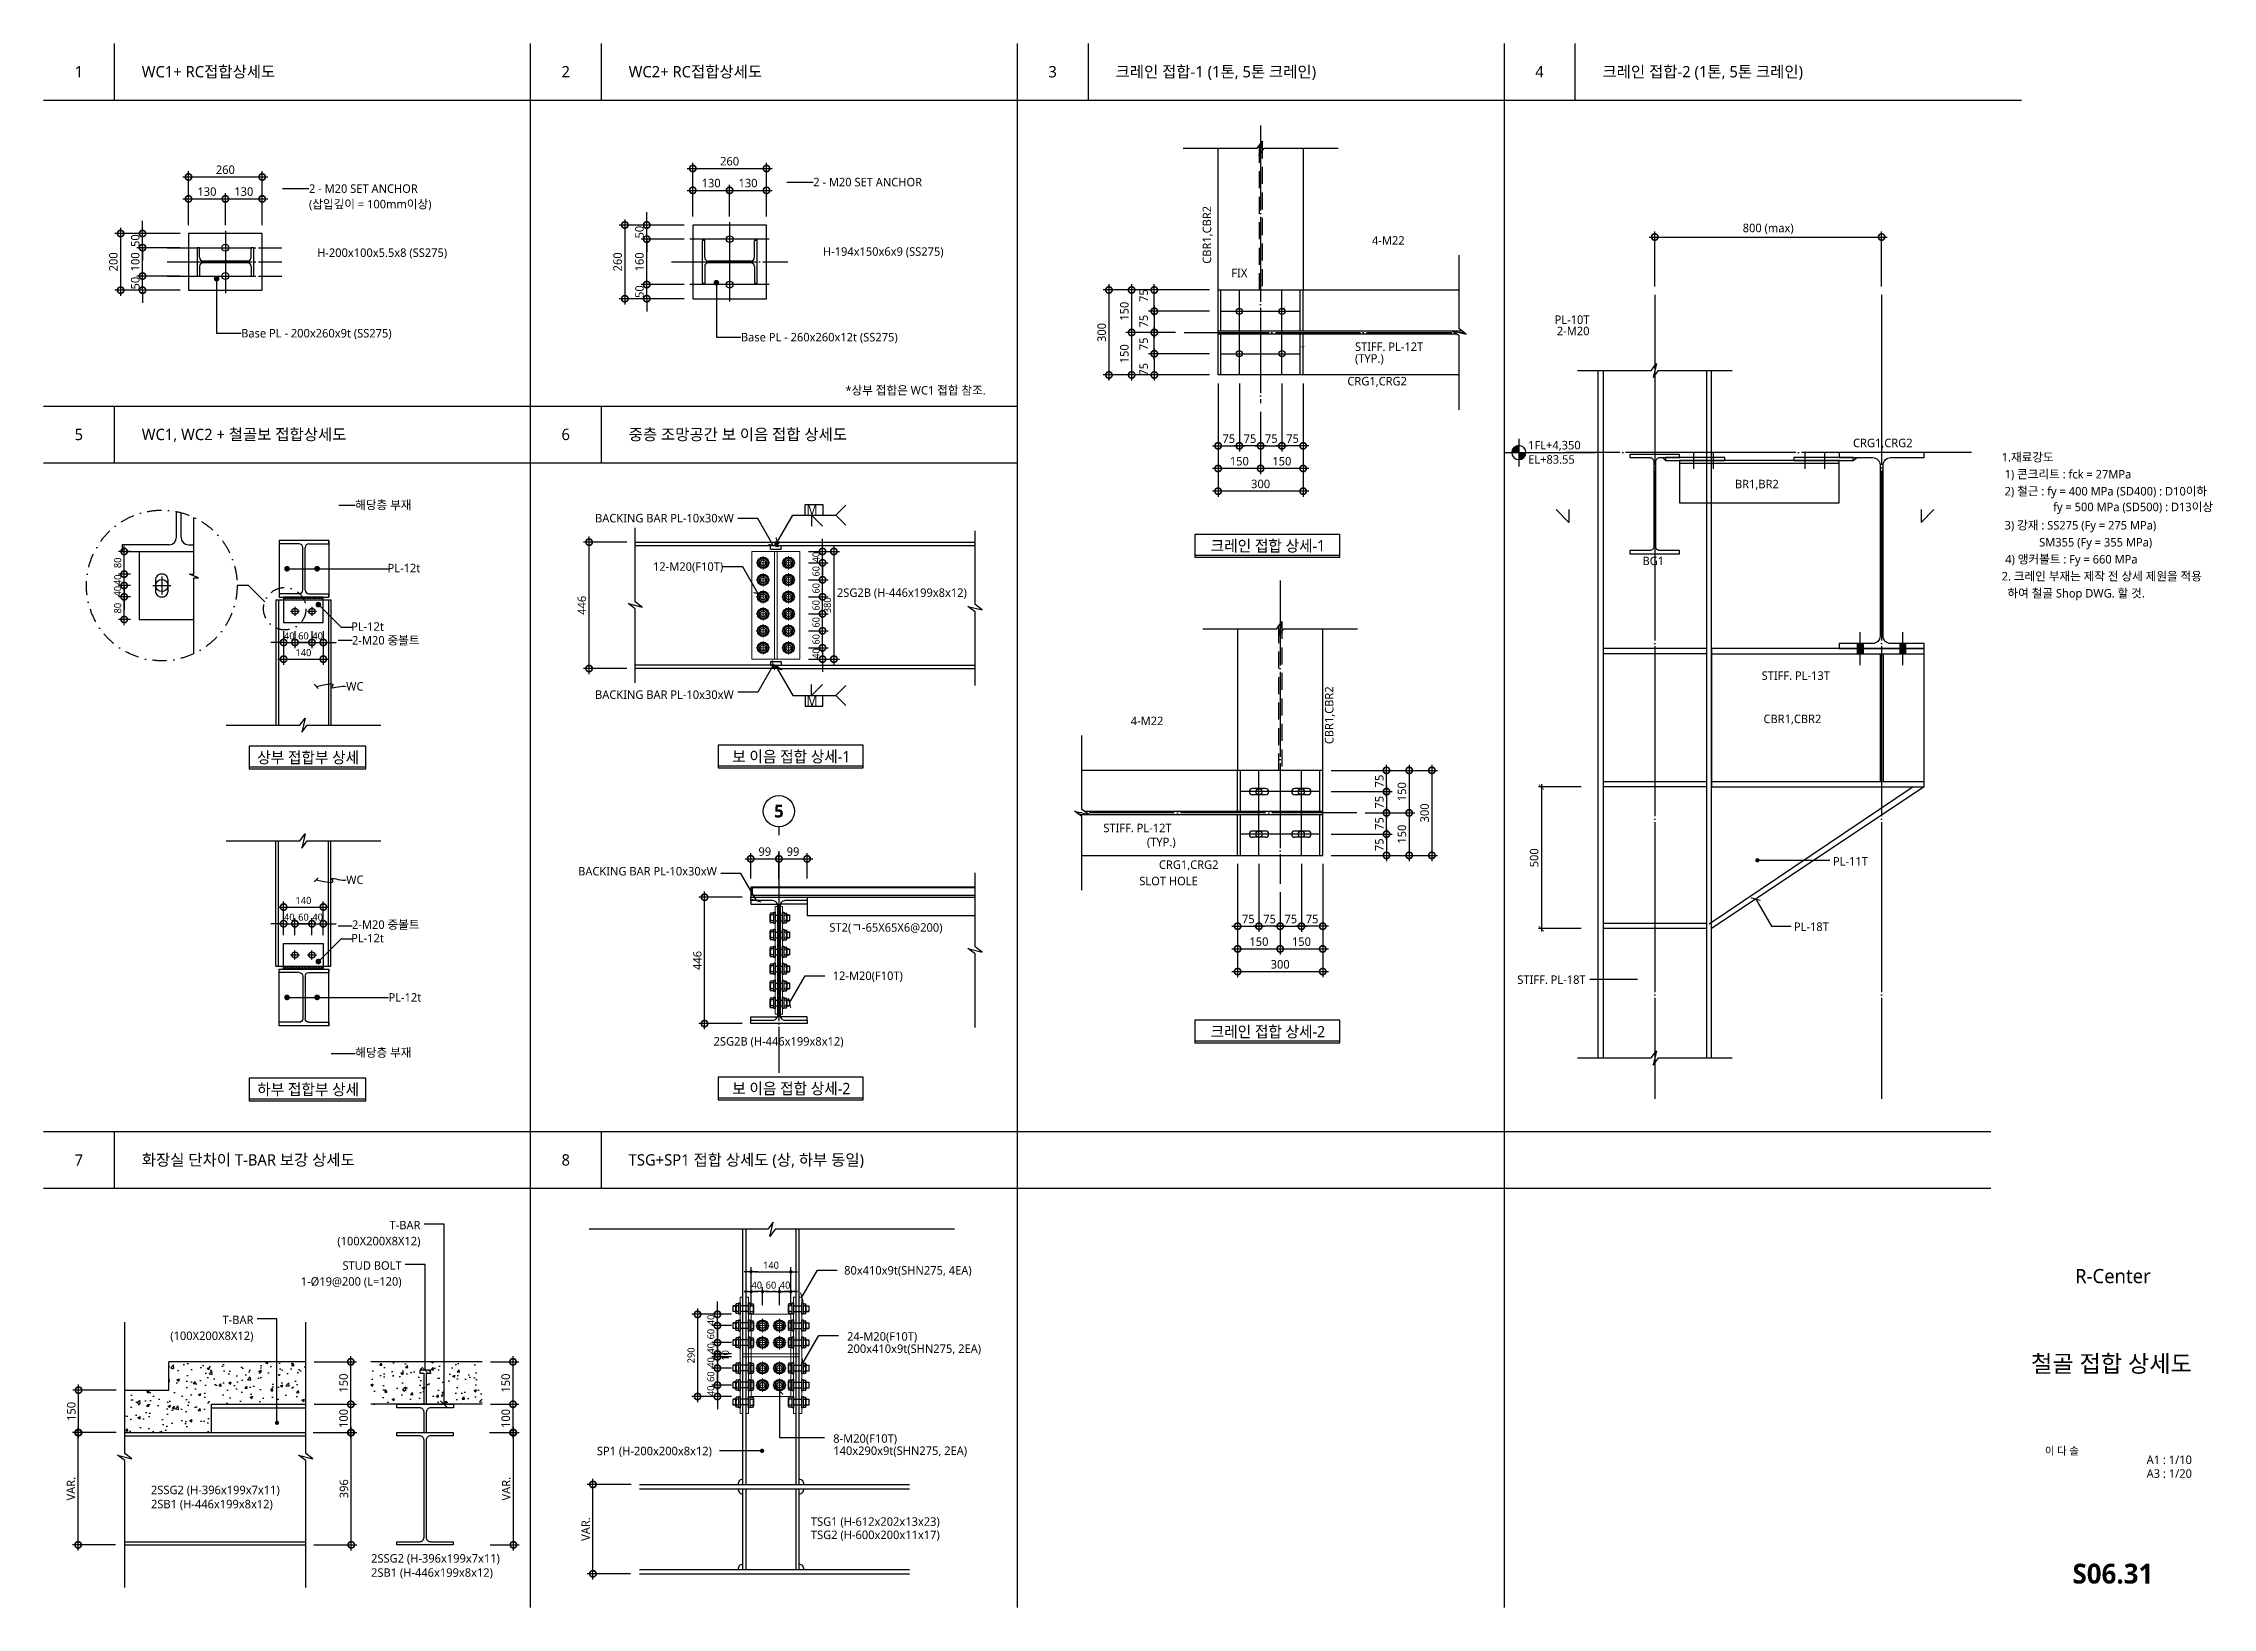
# Model space of a CAD drawing. Header units: millimetres. Extents: x 163207 to 170859, y 1699 to 7219.
import ezdxf
from ezdxf.enums import TextEntityAlignment as Align
from ezdxf.lldxf.tags import DXFTag

# ---------------------------------------------------------------- set-up
doc = ezdxf.new("R2010")
doc.units = ezdxf.units.MM
doc.header["$LTSCALE"] = 10
for name, pattern in [('CEN', [62, 60, -1, 0, -1]), ('CEN-GAUN', [32.2, 30, -1, 0.2, -1]), ('DASHDOT-GAUN', [10, 5, -2.5, 0, -2.5]), ('H5', [3, 2, -1]), ('HID', [5, 3, -2])]:
    doc.linetypes.add(name, pattern=pattern)
doc.layers.get('DEFPOINTS').update_dxf_attribs({"color": 137})
for name, color, linetype in [('##체크_센구조', 1, 'Continuous'), ('0-S-col', 4, 'Continuous'), ('10-3DIM', 3, 'Continuous'), ('1CEN', 1, 'CEN'), ('2COL', 2, 'Continuous'), ('3STL', 3, 'Continuous'), ('3TXT', 3, 'Continuous'), ('4ELE', 4, 'Continuous'), ('4STL', 4, 'Continuous'), ('6ele', 6, 'Continuous'), ('7ELE', 7, 'Continuous'), ('A-ELE9', 9, 'Continuous'), ('AA-XXXX', 2, 'Continuous'), ('AS-STEL', 2, 'Continuous'), ('BOLT', 7, 'Continuous'), ('CEN', 1, 'CEN-GAUN'), ('CSA_STEEL', 4, 'Continuous'), ('DIM', 7, 'Continuous'), ('DIM-INT', 7, 'Continuous'), ('ELE-2', 2, 'Continuous'), ('ELE-5', 5, 'Continuous'), ('ELE-6', 6, 'Continuous'), ('ELE-8', 8, 'Continuous'), ('ELE7', 7, 'Continuous'), ('FI', 6, 'Continuous'), ('FORM', 7, 'Continuous'), ('LEAD', 6, 'Continuous'), ('SHT', 5, 'Continuous'), ('SYM', 6, 'Continuous'), ('SYM-BUB', 3, 'Continuous'), ('SYM-LEAD', 6, 'Continuous'), ('SYM-LEVEL', 7, 'Continuous'), ('TAG', 6, 'Continuous'), ('TEX', 3, 'Continuous'), ('TEXT', 3, 'Continuous'), ('TEXT-title', 2, 'Continuous'), ('TITLE', 7, 'Continuous'), ('WAL', 3, 'Continuous')]:
    doc.layers.add(name, color=color, linetype=linetype)
for name, color, linetype, lineweight in [('Anchor Bolt-Center', 16, 'DASHDOTDOT0', 0), ('Plate', 3, 'Continuous', 0), ('Steel-Hidden', 2, 'DASHED0', 0)]:
    doc.layers.add(name, color=color, linetype=linetype, lineweight=lineweight)
doc.styles.add('$0$스타일1', font='malgun.ttf')
doc.styles.add('Cell Head', font='malgun.ttf')
doc.styles.add('fo', font='malgun.ttf')
doc.styles.add('HB-tx', font='malgun.ttf', dxfattribs={"width": 0.95})
doc.styles.add('s1', font='malgun.ttf')
doc.styles.add('맑은고딕', font='malgun.ttf')
doc.styles.add('맑은고딕B', font='malgunbd.ttf')
doc.styles.add('스타일1', font='malgun.ttf')
doc.styles.add('스타일2', font='malgunbd.ttf')
tags = doc.linetypes.add('DASHDOTDOT0', pattern=[1, 0.3, -0.23, 0, -0.24, 0, -0.23]).pattern_tags.tags
tags[14:15] = [DXFTag(74, 4), DXFTag(75, 0), DXFTag(340, '0'), DXFTag(46, 0.0), DXFTag(50, 0.0), DXFTag(44, 0.0), DXFTag(45, 0.0)]
tags[12:13] = [DXFTag(74, 4), DXFTag(75, 0), DXFTag(340, '0'), DXFTag(46, 0.0), DXFTag(50, 0.0), DXFTag(44, 0.0), DXFTag(45, 0.0)]
tags[10:11] = [DXFTag(74, 4), DXFTag(75, 0), DXFTag(340, '0'), DXFTag(46, 0.0), DXFTag(50, 0.0), DXFTag(44, 0.0), DXFTag(45, 0.0)]
tags[8:9] = [DXFTag(74, 4), DXFTag(75, 0), DXFTag(340, '0'), DXFTag(46, 0.0), DXFTag(50, 0.0), DXFTag(44, 0.0), DXFTag(45, 0.0)]
tags[6:7] = [DXFTag(74, 4), DXFTag(75, 0), DXFTag(340, '0'), DXFTag(46, 0.0), DXFTag(50, 0.0), DXFTag(44, 0.0), DXFTag(45, 0.0)]
tags[4:5] = [DXFTag(74, 4), DXFTag(75, 0), DXFTag(340, '0'), DXFTag(46, 0.0), DXFTag(50, 0.0), DXFTag(44, 0.0), DXFTag(45, 0.0)]
tags = doc.linetypes.add('DASHED0', pattern=[1, 0.5, -0.5]).pattern_tags.tags
tags[6:7] = [DXFTag(74, 4), DXFTag(75, 0), DXFTag(340, '0'), DXFTag(46, 0.0), DXFTag(50, 0.0), DXFTag(44, 0.0), DXFTag(45, 0.0)]
tags[4:5] = [DXFTag(74, 4), DXFTag(75, 0), DXFTag(340, '0'), DXFTag(46, 0.0), DXFTag(50, 0.0), DXFTag(44, 0.0), DXFTag(45, 0.0)]
doc.dimstyles.new('10_GAUN_S', dxfattribs={"dimscale": 100, "dimtxt": 2.5, "dimasz": 1.2, "dimexe": 1.6, "dimexo": 3.2, "dimgap": 1, "dimtad": 1, "dimdec": 0, "dimzin": 0, "dimdsep": 46, "dimtxsty": '스타일1', "dimblk": 'DOT_L', "dimcen": 1, "dimdle": 2, "dimclrd": 7, "dimclre": 7, "dimclrt": 256, "dimadec": 0, "dimazin": 0, "dimtfac": 1, "dimtdec": 0, "dimtix": 1, "dimtmove": 2, "dimatfit": 3, "dimldrblk": 'DOT_L', "dimfxl": 1, "dimtolj": 1, "dimtzin": 0, "dimarcsym": 0})
doc.dimstyles.new('CJA', dxfattribs={"dimscale": 300, "dimtxt": 2.7, "dimasz": 1, "dimexe": 2, "dimexo": 3, "dimgap": 1, "dimtad": 1, "dimdec": 0, "dimzin": 1, "dimdsep": 46, "dimlunit": 6, "dimtxsty": '$0$스타일1', "dimblk": 'CJDOT', "dimcen": 0.09, "dimdle": 1, "dimclrd": 256, "dimclre": 256, "dimclrt": 3, "dimadec": 0, "dimazin": 0, "dimtfac": 1, "dimtdec": 0, "dimtix": 1, "dimtmove": 2, "dimatfit": 3, "dimldrblk": 'CJDOT', "dimfxl": 1, "dimtolj": 1, "dimtzin": 1, "dimarcsym": 0})
doc.dimstyles.new('DIM-QD 1', dxfattribs={"dimtxt": 3, "dimasz": 1.5, "dimexe": 1, "dimexo": 0, "dimgap": 1, "dimtad": 1, "dimdec": 3, "dimdsep": 46, "dimlunit": 6, "dimtxsty": '$0$스타일1', "dimblk1": 'ARCHTICK', "dimblk2": 'ARCHTICK', "dimsah": 1, "dimcen": 0, "dimclrd": 256, "dimclre": 256, "dimclrt": 3, "dimazin": 2, "dimtfac": 1, "dimtdec": 3, "dimtix": 1, "dimtmove": 2, "dimatfit": 3, "dimldrblk": 'ARCHTICK', "dimfxl": 1, "dimtolj": 1, "dimtzin": 0, "dimarcsym": 0})
doc.dimstyles.new('GAUN-10 DIM', dxfattribs={"dimscale": 10, "dimtxt": 3, "dimasz": 1.8, "dimexe": 1, "dimexo": 1, "dimgap": 1, "dimtad": 1, "dimdec": 0, "dimdsep": 46, "dimtxsty": 's1', "dimblk1": 'ARCHTICK', "dimblk2": 'ARCHTICK', "dimsah": 1, "dimcen": 0, "dimdle": 1, "dimclrd": 256, "dimclre": 256, "dimclrt": 3, "dimazin": 2, "dimtfac": 1, "dimtdec": 0, "dimtix": 1, "dimtmove": 2, "dimatfit": 3, "dimldrblk": 'ARCHTICK', "dimfxl": 1, "dimtolj": 1, "dimtzin": 0, "dimarcsym": 0})

msp = doc.modelspace()

# ---------------------------------------------------------------- texts
at = {"layer": 'TEX', "style": '스타일1'}
for p in [(167311.2, 6543.6), (167742.5, 4848.3)]:
    msp.add_text('CBR1,CBR2', height=30, rotation=90, dxfattribs=at).set_placement(p, align=Align.MIDDLE_CENTER)
for s, p in [('BG1', (168885.9, 5393.1)), ('CRG1,CRG2', (167247, 4321.2))]:
    msp.add_text(s, height=30, dxfattribs=at).set_placement(p, align=Align.MIDDLE_CENTER)
for s, p in [('4-M22', (167042.7, 4828.5)), ('STIFF. PL-12T', (166946, 4450.8)), ('(TYP.)', (167099.7, 4401))]:
    msp.add_text(s, height=30, dxfattribs=at).set_placement(p, align=Align.MIDDLE_LEFT)
msp.add_text('SLOT HOLE', height=30, dxfattribs=at).set_placement((167278.8, 4263.3), align=Align.MIDDLE_RIGHT)
at = {"layer": 'TEXT', "color": 6, "style": 'Cell Head'}
for s, p in [('1', (163332, 7119.3)), ('2', (165049.5, 7119.3)), ('3', (166767, 7119.3)), ('4', (168484.5, 7119.3)), ('5', (163332, 5839.3)), ('6', (165049.5, 5839.3)), ('7', (163332, 3279.3)), ('8', (165049.5, 3279.3))]:
    msp.add_text(s, height=40, dxfattribs=at).set_placement(p, align=Align.MIDDLE_CENTER)
at = {"layer": 'TEXT'}
for s, height, style, p in [('WC1+ RC접합상세도', 40, 's1', (163554, 7119.3)), ('WC2+ RC접합상세도', 40, 's1', (165271.5, 7119.3)), ('크레인 접합-1 (1톤, 5톤 크레인)', 40, 's1', (166989, 7119.3)), ('크레인 접합-2 (1톤, 5톤 크레인)', 40, 's1', (168706.5, 7119.3)), ('2 - M20 SET ANCHOR', 30, '스타일1', (165922.5, 6729.7)), ('(삽입깊이 = 100mm이상)', 30, '스타일1', (164143.8, 6652)), ('2 - M20 SET ANCHOR', 30, '스타일1', (164143.8, 6706.8)), ('4-M22', 30, '스타일1', (167893.6, 6523.8)), ('H-200x100x5.5x8 (SS275)', 30, '스타일1', (164172.5, 6480.8)), ('H-194x150x6x9 (SS275)', 30, '스타일1', (165956.5, 6484.8)), ('Base PL - 200x260x9t (SS275)', 30, '스타일1', (163904.7, 6196.5)), ('Base PL - 260x260x12t (SS275)', 30, '스타일1', (165667.5, 6182.6)), ('(TYP.)', 30, '스타일1', (167833.6, 6107.5)), ('STIFF. PL-12T', 30, '스타일1', (167833.6, 6149)), ('WC1, WC2 + 철골보 접합상세도', 40, 's1', (163554, 5839.3)), ('중층 조망공간 보 이음 접합 상세도', 40, 's1', (165271.5, 5839.3)), ('해당층 부재', 30, '스타일1', (164306.9, 5590.3)), ('PL-12t', 30, '스타일1', (164421, 5367.9)), ('2SG2B (H-446x199x8x12)', 30, '스타일1', (166006.2, 5281.1)), ('PL-12t', 30, '스타일1', (164292.4, 5161.4)), ('2-M20 중볼트', 30, '스타일1', (164295.7, 5112.8)), ('STIFF. PL-13T', 30, '스타일1', (169268, 4988.3)), ('WC', 30, '스타일1', (164275, 4950.3)), ('WC', 30, '스타일1', (164275, 4267.8)), ('PL-12t', 30, '스타일1', (164292.4, 4061.8)), ('2-M20 중볼트', 30, '스타일1', (164295.7, 4109.6)), ('ST2(ㄱ-65X65X6@200)', 30, '스타일1', (165979.6, 4099.5)), ('PL-12t', 30, '스타일1', (164424.3, 3852.8)), ('해당층 부재', 30, '스타일1', (164306.9, 3657.8)), ('2SG2B (H-446x199x8x12)', 30, '스타일1', (165571.2, 3697.6)), ('화장실 단차이 T-BAR 보강 상세도', 40, 's1', (163554, 3279.3)), ('TSG+SP1 접합 상세도 (상, 하부 동일)', 40, 's1', (165271.5, 3279.3)), ('SP1 (H-200x200x8x12)', 30, '스타일1', (165159.5, 2252.1)), ('2SSG2 (H-396x199x7x11)', 30, '스타일1', (163586.5, 2114.7)), ('2SB1 (H-446x199x8x12)', 30, '스타일1', (163586.5, 2064.7)), ('TSG1 (H-612x202x13x23)', 30, '스타일1', (165914.3, 2003.1)), ('TSG2 (H-600x200x11x17)', 30, '스타일1', (165914.3, 1956.2)), ('2SSG2 (H-396x199x7x11)', 30, '스타일1', (164362.9, 1873.1)), ('2SB1 (H-446x199x8x12)', 30, '스타일1', (164362.9, 1823.1))]:
    msp.add_text(s, height=height, dxfattribs=dict(at, style=style)).set_placement(p, align=Align.MIDDLE_LEFT)
at = {"layer": 'TEXT', "style": '스타일1'}
for s, height, p in [('FIX', 30, (167425.7, 6409.1)), ('*상부 접합은 WC1 접합 참조.', 30, (166283.6, 5994.9)), ('CRG1,CRG2', 30, (167911.8, 6027.3)), ('CRG1,CRG2', 30, (169695.5, 5809.3)), ('BR1,BR2', 30, (169251.2, 5664.2)), ('CBR1,CBR2', 30, (169376.5, 4835.6)), ('R-Center', 50, (170507, 2869.3))]:
    msp.add_text(s, height=height, dxfattribs=at).set_placement(p, align=Align.MIDDLE_CENTER)
for s, p in [('PL-10T', (168660.8, 6244.4)), ('2-M20', (168660.8, 6204.5)), ('STIFF. PL-18T', (168647.1, 3915.4))]:
    msp.add_text(s, height=30, dxfattribs=at).set_placement(p, align=Align.MIDDLE_RIGHT)
at = {"layer": 'TEXT', "style": '스타일1', "width": 0.9}
for p in [(165918.4, 5573.3), (165918.4, 4899.3)]:
    msp.add_text('M', height=37.2, dxfattribs=at).set_placement(p, align=Align.MIDDLE)
at = {"layer": 'TEXT', "style": '스타일1'}
for s, p in [('BACKING BAR PL-10x30xW', (165642.4, 5528.9)), ('12-M20(F10T) ', (165615.2, 5358.1)), ('BACKING BAR PL-10x30xW', (165642.4, 4906.2)), ('BACKING BAR PL-10x30xW', (165582.7, 4283.1)), ('12-M20(F10T) ', (166249, 3914.1)), ('T-BAR', (164537.1, 3034.1)), ('(100X200X8X12)', (164537.1, 2977.8)), ('STUD BOLT', (164470.6, 2891.6)), ('1-Ø19@200 (L=120)', (164470.6, 2835.3)), ('80x410x9t(SHN275, 4EA)', (166481.4, 2874.5)), ('T-BAR', (163947.8, 2699.9)), ('(100X200X8X12)', (163947.8, 2643.6)), ('24-M20(F10T)', (166289.4, 2641.3)), ('200x410x9t(SHN275, 2EA)', (166514.6, 2598.2)), ('8-M20(F10T)', (166218.3, 2281.1)), ('140x290x9t(SHN275, 2EA)', (166465.4, 2238.1))]:
    msp.add_text(s, height=30, dxfattribs=at).set_placement(p, align=Align.RIGHT)
for s, p in [('PL-11T', (169519.7, 4309)), ('PL-18T', (169381.8, 4078.2))]:
    msp.add_text(s, height=30, dxfattribs=at).set_placement(p, align=Align.BOTTOM_LEFT)
at = {"layer": 'TEXT-title', "color": 3, "style": 'HB-tx', "width": 0.95}
for s, p in [('크레인 접합 상세-1', (167526.3, 5446.3)), ('상부 접합부 상세', (164141, 4699.3)), ('보 이음 접합 상세-1', (165845.2, 4702.5)), ('크레인 접합 상세-2', (167526.3, 3731.9)), ('하부 접합부 상세', (164141, 3528)), ('보 이음 접합 상세-2', (165845.2, 3531.2))]:
    msp.add_text(s, height=40, dxfattribs=at).set_placement(p, align=Align.MIDDLE_CENTER)

# ---------------------------------------------------------------- blocks, each defined once
blk = doc.blocks.new('_DotSmall')
at = {"color": 0, "linetype": 'ByBlock', "const_width": 0.5}
blk.add_lwpolyline([(-0.0625, 0, 1), (0.0625, 0, 1)], format="xyb", close=True, dxfattribs=at)
blk = doc.blocks.new('*D18')
at = {"layer": 'DEFPOINTS', "color": 0, "transparency": 16777216}
for p in [(167230.7, 6199.1), (167045.7, 6049.1), (167350.7, 6049.1)]:
    blk.add_point(p, dxfattribs=at)
at = {"layer": 'DIM', "color": 7, "lineweight": -2, "transparency": 16777216}
for p, q in [((167200.7, 6199.1), (167025.7, 6199.1)), ((167045.7, 6219.1), (167045.7, 6029.1)), ((167320.7, 6049.1), (167025.7, 6049.1))]:
    blk.add_line(p, q, dxfattribs=at)
at = {"layer": 'DIM', "color": 7, "lineweight": -2, "transparency": 16777216, "xscale": 45, "yscale": 45, "zscale": 45}
for p, rotation in [((167045.7, 6199.1), 90), ((167045.7, 6049.1), 270)]:
    blk.add_blockref('_DotSmall', p, dxfattribs=dict(at, rotation=rotation))
at = {"layer": 'DIM', "color": 3, "transparency": 16777216, "insert": (167020.1, 6124.1), "char_height": 30, "attachment_point": 5, "rotation": 90, "style": '스타일1'}
blk.add_mtext('\\A1;150', dxfattribs=at)
blk = doc.blocks.new('CJDOT')
blk.add_line((-2, 0), (2, 0))
at = {"const_width": 0.5}
blk.add_lwpolyline([(-0.25, 0, 1), (0.25, 0, 1)], format="xyb", close=True, dxfattribs=at)
blk = doc.blocks.new('*D19')
at = {"layer": 'DEFPOINTS', "color": 0, "transparency": 16777216}
for p in [(167350.7, 6349.1), (167045.7, 6199.1), (167230.7, 6199.1)]:
    blk.add_point(p, dxfattribs=at)
at = {"layer": 'DIM', "color": 7, "lineweight": -2, "transparency": 16777216}
for p, q in [((167045.7, 6369.1), (167045.7, 6179.1)), ((167320.7, 6349.1), (167025.7, 6349.1)), ((167200.7, 6199.1), (167025.7, 6199.1))]:
    blk.add_line(p, q, dxfattribs=at)
at = {"layer": 'DIM', "color": 7, "lineweight": -2, "transparency": 16777216, "xscale": 45, "yscale": 45, "zscale": 45}
for p, rotation in [((167045.7, 6349.1), 90), ((167045.7, 6199.1), 270)]:
    blk.add_blockref('_DotSmall', p, dxfattribs=dict(at, rotation=rotation))
at = {"layer": 'DIM', "color": 3, "transparency": 16777216, "insert": (167020.1, 6274.1), "char_height": 30, "attachment_point": 5, "rotation": 90, "style": '스타일1'}
blk.add_mtext('\\A1;150', dxfattribs=at)
blk = doc.blocks.new('*D20')
at = {"layer": 'DEFPOINTS', "color": 0, "transparency": 16777216}
for p in [(167125.7, 6199.1), (167230.7, 6199.1), (167350.7, 6274.1)]:
    blk.add_point(p, dxfattribs=at)
at = {"layer": 'DIM', "color": 7, "lineweight": -2, "transparency": 16777216}
for p, q in [((167125.7, 6294.1), (167125.7, 6179.1)), ((167320.7, 6274.1), (167105.7, 6274.1)), ((167200.7, 6199.1), (167105.7, 6199.1))]:
    blk.add_line(p, q, dxfattribs=at)
at = {"layer": 'DIM', "color": 7, "lineweight": -2, "transparency": 16777216, "xscale": 45, "yscale": 45, "zscale": 45}
for p, rotation in [((167125.7, 6274.1), 90), ((167125.7, 6199.1), 270)]:
    blk.add_blockref('_DotSmall', p, dxfattribs=dict(at, rotation=rotation))
at = {"layer": 'DIM', "color": 3, "transparency": 16777216, "insert": (167088.2, 6239.1), "char_height": 30, "attachment_point": 5, "rotation": 90, "style": '스타일1'}
blk.add_mtext('\\A1;75', dxfattribs=at)
blk = doc.blocks.new('*D21')
at = {"layer": 'DEFPOINTS', "color": 0, "transparency": 16777216}
for p in [(167125.7, 6349.1), (167350.7, 6349.1), (167350.7, 6274.1)]:
    blk.add_point(p, dxfattribs=at)
at = {"layer": 'DIM', "color": 7, "lineweight": -2, "transparency": 16777216}
for p, q in [((167125.7, 6254.1), (167125.7, 6369.1)), ((167320.7, 6349.1), (167105.7, 6349.1)), ((167320.7, 6274.1), (167105.7, 6274.1))]:
    blk.add_line(p, q, dxfattribs=at)
at = {"layer": 'DIM', "color": 7, "lineweight": -2, "transparency": 16777216, "xscale": 45, "yscale": 45, "zscale": 45}
for p, rotation in [((167125.7, 6349.1), 90), ((167125.7, 6274.1), 270)]:
    blk.add_blockref('_DotSmall', p, dxfattribs=dict(at, rotation=rotation))
at = {"layer": 'DIM', "color": 3, "transparency": 16777216, "insert": (167088.2, 6329.1), "char_height": 30, "attachment_point": 5, "rotation": 90, "style": '스타일1'}
blk.add_mtext('\\A1;75', dxfattribs=at)
blk = doc.blocks.new('*D22')
at = {"layer": 'DEFPOINTS', "color": 0, "transparency": 16777216}
for p in [(167125.7, 6199.1), (167230.7, 6199.1), (167350.7, 6124.1)]:
    blk.add_point(p, dxfattribs=at)
at = {"layer": 'DIM', "color": 7, "lineweight": -2, "transparency": 16777216}
for p, q in [((167200.7, 6199.1), (167105.7, 6199.1)), ((167125.7, 6104.1), (167125.7, 6219.1)), ((167320.7, 6124.1), (167105.7, 6124.1))]:
    blk.add_line(p, q, dxfattribs=at)
at = {"layer": 'DIM', "color": 7, "lineweight": -2, "transparency": 16777216, "xscale": 45, "yscale": 45, "zscale": 45}
for p, rotation in [((167125.7, 6199.1), 90), ((167125.7, 6124.1), 270)]:
    blk.add_blockref('_DotSmall', p, dxfattribs=dict(at, rotation=rotation))
at = {"layer": 'DIM', "color": 3, "transparency": 16777216, "insert": (167088.2, 6159.1), "char_height": 30, "attachment_point": 5, "rotation": 90, "style": '스타일1'}
blk.add_mtext('\\A1;75', dxfattribs=at)
blk = doc.blocks.new('*D23')
at = {"layer": 'DEFPOINTS', "color": 0, "transparency": 16777216}
for p in [(167350.7, 6124.1), (167125.7, 6049.1), (167350.7, 6049.1)]:
    blk.add_point(p, dxfattribs=at)
at = {"layer": 'DIM', "color": 7, "lineweight": -2, "transparency": 16777216}
for p, q in [((167320.7, 6124.1), (167105.7, 6124.1)), ((167125.7, 6144.1), (167125.7, 6029.1)), ((167320.7, 6049.1), (167105.7, 6049.1))]:
    blk.add_line(p, q, dxfattribs=at)
at = {"layer": 'DIM', "color": 7, "lineweight": -2, "transparency": 16777216, "xscale": 45, "yscale": 45, "zscale": 45}
for p, rotation in [((167125.7, 6124.1), 90), ((167125.7, 6049.1), 270)]:
    blk.add_blockref('_DotSmall', p, dxfattribs=dict(at, rotation=rotation))
at = {"layer": 'DIM', "color": 3, "transparency": 16777216, "insert": (167088.2, 6069.1), "char_height": 30, "attachment_point": 5, "rotation": 90, "style": '스타일1'}
blk.add_mtext('\\A1;75', dxfattribs=at)
blk = doc.blocks.new('*D24')
at = {"layer": 'DEFPOINTS', "color": 0, "transparency": 16777216}
for p in [(167350.7, 6349.1), (166965.7, 6049.1), (167350.7, 6049.1)]:
    blk.add_point(p, dxfattribs=at)
at = {"layer": 'DIM', "color": 7, "lineweight": -2, "transparency": 16777216}
for p, q in [((166965.7, 6369.1), (166965.7, 6029.1)), ((167320.7, 6349.1), (166945.7, 6349.1)), ((167320.7, 6049.1), (166945.7, 6049.1))]:
    blk.add_line(p, q, dxfattribs=at)
at = {"layer": 'DIM', "color": 7, "lineweight": -2, "transparency": 16777216, "xscale": 45, "yscale": 45, "zscale": 45}
for p, rotation in [((166965.7, 6349.1), 90), ((166965.7, 6049.1), 270)]:
    blk.add_blockref('_DotSmall', p, dxfattribs=dict(at, rotation=rotation))
at = {"layer": 'DIM', "color": 3, "transparency": 16777216, "insert": (166940.2, 6199.1), "char_height": 30, "attachment_point": 5, "rotation": 90, "style": '스타일1'}
blk.add_mtext('\\A1;300', dxfattribs=at)
blk = doc.blocks.new('*D25')
at = {"layer": 'DEFPOINTS', "color": 0, "transparency": 16777216}
for p in [(167650.7, 6049.1), (167500.7, 5949.1), (167500.7, 5719.1)]:
    blk.add_point(p, dxfattribs=at)
at = {"layer": 'DIM', "color": 7, "lineweight": -2, "transparency": 16777216}
for p, q in [((167650.7, 6019.1), (167650.7, 5699.1)), ((167500.7, 5919.1), (167500.7, 5699.1)), ((167670.7, 5719.1), (167480.7, 5719.1))]:
    blk.add_line(p, q, dxfattribs=at)
at = {"layer": 'DIM', "color": 7, "lineweight": -2, "transparency": 16777216, "xscale": 45, "yscale": 45, "zscale": 45, "rotation": 180}
blk.add_blockref('_DotSmall', (167500.7, 5719.1), dxfattribs=at)
at = {"layer": 'DIM', "color": 7, "lineweight": -2, "transparency": 16777216, "xscale": 45, "yscale": 45, "zscale": 45}
blk.add_blockref('_DotSmall', (167650.7, 5719.1), dxfattribs=at)
at = {"layer": 'DIM', "color": 3, "transparency": 16777216, "insert": (167575.7, 5744.7), "char_height": 30, "attachment_point": 5, "style": '스타일1'}
blk.add_mtext('\\A1;150', dxfattribs=at)
blk = doc.blocks.new('*D26')
at = {"layer": 'DEFPOINTS', "color": 0, "transparency": 16777216}
for p in [(167350.7, 6049.1), (167500.7, 5949.1), (167350.7, 5719.1)]:
    blk.add_point(p, dxfattribs=at)
at = {"layer": 'DIM', "color": 7, "lineweight": -2, "transparency": 16777216}
for p, q in [((167350.7, 6019.1), (167350.7, 5699.1)), ((167500.7, 5919.1), (167500.7, 5699.1)), ((167520.7, 5719.1), (167330.7, 5719.1))]:
    blk.add_line(p, q, dxfattribs=at)
at = {"layer": 'DIM', "color": 7, "lineweight": -2, "transparency": 16777216, "xscale": 45, "yscale": 45, "zscale": 45, "rotation": 180}
blk.add_blockref('_DotSmall', (167350.7, 5719.1), dxfattribs=at)
at = {"layer": 'DIM', "color": 7, "lineweight": -2, "transparency": 16777216, "xscale": 45, "yscale": 45, "zscale": 45}
blk.add_blockref('_DotSmall', (167500.7, 5719.1), dxfattribs=at)
at = {"layer": 'DIM', "color": 3, "transparency": 16777216, "insert": (167425.7, 5744.7), "char_height": 30, "attachment_point": 5, "style": '스타일1'}
blk.add_mtext('\\A1;150', dxfattribs=at)
blk = doc.blocks.new('*D27')
at = {"layer": 'DEFPOINTS', "color": 0, "transparency": 16777216}
for p in [(167350.7, 6049.1), (167650.7, 6049.1), (167350.7, 5639.1)]:
    blk.add_point(p, dxfattribs=at)
at = {"layer": 'DIM', "color": 7, "lineweight": -2, "transparency": 16777216}
for p, q in [((167350.7, 6019.1), (167350.7, 5619.1)), ((167650.7, 6019.1), (167650.7, 5619.1)), ((167670.7, 5639.1), (167330.7, 5639.1))]:
    blk.add_line(p, q, dxfattribs=at)
at = {"layer": 'DIM', "color": 7, "lineweight": -2, "transparency": 16777216, "xscale": 45, "yscale": 45, "zscale": 45, "rotation": 180}
blk.add_blockref('_DotSmall', (167350.7, 5639.1), dxfattribs=at)
at = {"layer": 'DIM', "color": 7, "lineweight": -2, "transparency": 16777216, "xscale": 45, "yscale": 45, "zscale": 45}
blk.add_blockref('_DotSmall', (167650.7, 5639.1), dxfattribs=at)
at = {"layer": 'DIM', "color": 3, "transparency": 16777216, "insert": (167500.7, 5664.6), "char_height": 30, "attachment_point": 5, "style": '스타일1'}
blk.add_mtext('\\A1;300', dxfattribs=at)
blk = doc.blocks.new('*D28')
at = {"layer": 'DEFPOINTS', "color": 0, "transparency": 16777216}
for p in [(167575.7, 6049.1), (167650.7, 6049.1), (167575.7, 5799.1)]:
    blk.add_point(p, dxfattribs=at)
at = {"layer": 'DIM', "color": 7, "lineweight": -2, "transparency": 16777216}
for p, q in [((167575.7, 6019.1), (167575.7, 5779.1)), ((167650.7, 6019.1), (167650.7, 5779.1)), ((167670.7, 5799.1), (167555.7, 5799.1))]:
    blk.add_line(p, q, dxfattribs=at)
at = {"layer": 'DIM', "color": 7, "lineweight": -2, "transparency": 16777216, "xscale": 45, "yscale": 45, "zscale": 45, "rotation": 180}
blk.add_blockref('_DotSmall', (167575.7, 5799.1), dxfattribs=at)
at = {"layer": 'DIM', "color": 7, "lineweight": -2, "transparency": 16777216, "xscale": 45, "yscale": 45, "zscale": 45}
blk.add_blockref('_DotSmall', (167650.7, 5799.1), dxfattribs=at)
at = {"layer": 'DIM', "color": 3, "transparency": 16777216, "insert": (167613.2, 5824.3), "char_height": 30, "attachment_point": 5, "style": '스타일1'}
blk.add_mtext('\\A1;75', dxfattribs=at)
blk = doc.blocks.new('*D29')
at = {"layer": 'DEFPOINTS', "color": 0, "transparency": 16777216}
for p in [(167575.7, 6049.1), (167500.7, 5949.1), (167575.7, 5799.1)]:
    blk.add_point(p, dxfattribs=at)
at = {"layer": 'DIM', "color": 7, "lineweight": -2, "transparency": 16777216}
for p, q in [((167575.7, 6019.1), (167575.7, 5779.1)), ((167500.7, 5919.1), (167500.7, 5779.1)), ((167480.7, 5799.1), (167595.7, 5799.1))]:
    blk.add_line(p, q, dxfattribs=at)
at = {"layer": 'DIM', "color": 7, "lineweight": -2, "transparency": 16777216, "xscale": 45, "yscale": 45, "zscale": 45, "rotation": 180}
blk.add_blockref('_DotSmall', (167500.7, 5799.1), dxfattribs=at)
at = {"layer": 'DIM', "color": 7, "lineweight": -2, "transparency": 16777216, "xscale": 45, "yscale": 45, "zscale": 45}
blk.add_blockref('_DotSmall', (167575.7, 5799.1), dxfattribs=at)
at = {"layer": 'DIM', "color": 3, "transparency": 16777216, "insert": (167538.2, 5824.3), "char_height": 30, "attachment_point": 5, "style": '스타일1'}
blk.add_mtext('\\A1;75', dxfattribs=at)
blk = doc.blocks.new('*D30')
at = {"layer": 'DEFPOINTS', "color": 0, "transparency": 16777216}
for p in [(167350.7, 6049.1), (167425.7, 6049.1), (167425.7, 5799.1)]:
    blk.add_point(p, dxfattribs=at)
at = {"layer": 'DIM', "color": 7, "lineweight": -2, "transparency": 16777216}
for p, q in [((167350.7, 6019.1), (167350.7, 5779.1)), ((167425.7, 6019.1), (167425.7, 5779.1)), ((167330.7, 5799.1), (167445.7, 5799.1))]:
    blk.add_line(p, q, dxfattribs=at)
at = {"layer": 'DIM', "color": 7, "lineweight": -2, "transparency": 16777216, "xscale": 45, "yscale": 45, "zscale": 45, "rotation": 180}
blk.add_blockref('_DotSmall', (167350.7, 5799.1), dxfattribs=at)
at = {"layer": 'DIM', "color": 7, "lineweight": -2, "transparency": 16777216, "xscale": 45, "yscale": 45, "zscale": 45}
blk.add_blockref('_DotSmall', (167425.7, 5799.1), dxfattribs=at)
at = {"layer": 'DIM', "color": 3, "transparency": 16777216, "insert": (167388.2, 5824.3), "char_height": 30, "attachment_point": 5, "style": '스타일1'}
blk.add_mtext('\\A1;75', dxfattribs=at)
blk = doc.blocks.new('*D31')
at = {"layer": 'DEFPOINTS', "color": 0, "transparency": 16777216}
for p in [(167425.7, 6049.1), (167500.7, 5949.1), (167425.7, 5799.1)]:
    blk.add_point(p, dxfattribs=at)
at = {"layer": 'DIM', "color": 7, "lineweight": -2, "transparency": 16777216}
for p, q in [((167425.7, 6019.1), (167425.7, 5779.1)), ((167500.7, 5919.1), (167500.7, 5779.1)), ((167520.7, 5799.1), (167405.7, 5799.1))]:
    blk.add_line(p, q, dxfattribs=at)
at = {"layer": 'DIM', "color": 7, "lineweight": -2, "transparency": 16777216, "xscale": 45, "yscale": 45, "zscale": 45, "rotation": 180}
blk.add_blockref('_DotSmall', (167425.7, 5799.1), dxfattribs=at)
at = {"layer": 'DIM', "color": 7, "lineweight": -2, "transparency": 16777216, "xscale": 45, "yscale": 45, "zscale": 45}
blk.add_blockref('_DotSmall', (167500.7, 5799.1), dxfattribs=at)
at = {"layer": 'DIM', "color": 3, "transparency": 16777216, "insert": (167463.2, 5824.3), "char_height": 30, "attachment_point": 5, "style": '스타일1'}
blk.add_mtext('\\A1;75', dxfattribs=at)
blk = doc.blocks.new('*D32')
at = {"layer": 'DEFPOINTS', "color": 0, "transparency": 16777216}
for p in [(167839.7, 4503.8), (167719.7, 4353.8), (168024.7, 4353.8)]:
    blk.add_point(p, dxfattribs=at)
at = {"layer": 'DIM', "color": 7, "lineweight": -2, "transparency": 16777216}
for p, q in [((168024.7, 4523.8), (168024.7, 4333.8)), ((167869.7, 4503.8), (168044.7, 4503.8)), ((167749.7, 4353.8), (168044.7, 4353.8))]:
    blk.add_line(p, q, dxfattribs=at)
at = {"layer": 'DIM', "color": 7, "lineweight": -2, "transparency": 16777216, "xscale": 45, "yscale": 45, "zscale": 45}
for p, rotation in [((168024.7, 4503.8), 90), ((168024.7, 4353.8), 270)]:
    blk.add_blockref('_DotSmall', p, dxfattribs=dict(at, rotation=rotation))
at = {"layer": 'DIM', "color": 3, "transparency": 16777216, "insert": (167999.1, 4428.8), "char_height": 30, "attachment_point": 5, "rotation": 90, "style": '스타일1'}
blk.add_mtext('\\A1;150', dxfattribs=at)
blk = doc.blocks.new('*D33')
at = {"layer": 'DEFPOINTS', "color": 0, "transparency": 16777216}
for p in [(167719.7, 4653.8), (167839.7, 4503.8), (168024.7, 4503.8)]:
    blk.add_point(p, dxfattribs=at)
at = {"layer": 'DIM', "color": 7, "lineweight": -2, "transparency": 16777216}
for p, q in [((168024.7, 4673.8), (168024.7, 4483.8)), ((167749.7, 4653.8), (168044.7, 4653.8)), ((167869.7, 4503.8), (168044.7, 4503.8))]:
    blk.add_line(p, q, dxfattribs=at)
at = {"layer": 'DIM', "color": 7, "lineweight": -2, "transparency": 16777216, "xscale": 45, "yscale": 45, "zscale": 45}
for p, rotation in [((168024.7, 4653.8), 90), ((168024.7, 4503.8), 270)]:
    blk.add_blockref('_DotSmall', p, dxfattribs=dict(at, rotation=rotation))
at = {"layer": 'DIM', "color": 3, "transparency": 16777216, "insert": (167999.1, 4578.8), "char_height": 30, "attachment_point": 5, "rotation": 90, "style": '스타일1'}
blk.add_mtext('\\A1;150', dxfattribs=at)
blk = doc.blocks.new('*D34')
at = {"layer": 'DEFPOINTS', "color": 0, "transparency": 16777216}
for p in [(167719.7, 4578.8), (167839.7, 4503.8), (167944.7, 4503.8)]:
    blk.add_point(p, dxfattribs=at)
at = {"layer": 'DIM', "color": 7, "lineweight": -2, "transparency": 16777216}
for p, q in [((167944.7, 4598.8), (167944.7, 4483.8)), ((167749.7, 4578.8), (167964.7, 4578.8)), ((167869.7, 4503.8), (167964.7, 4503.8))]:
    blk.add_line(p, q, dxfattribs=at)
at = {"layer": 'DIM', "color": 7, "lineweight": -2, "transparency": 16777216, "xscale": 45, "yscale": 45, "zscale": 45}
for p, rotation in [((167944.7, 4578.8), 90), ((167944.7, 4503.8), 270)]:
    blk.add_blockref('_DotSmall', p, dxfattribs=dict(at, rotation=rotation))
at = {"layer": 'DIM', "color": 3, "transparency": 16777216, "insert": (167919.5, 4541.3), "char_height": 30, "attachment_point": 5, "rotation": 90, "style": '스타일1'}
blk.add_mtext('\\A1;75', dxfattribs=at)
blk = doc.blocks.new('*D6')
at = {"layer": 'DEFPOINTS', "color": 0, "transparency": 16777216}
for p in [(167719.7, 4653.8), (167944.7, 4653.8), (167719.7, 4578.8)]:
    blk.add_point(p, dxfattribs=at)
at = {"layer": 'DIM', "color": 7, "lineweight": -2, "transparency": 16777216}
for p, q in [((167944.7, 4558.8), (167944.7, 4673.8)), ((167749.7, 4653.8), (167964.7, 4653.8)), ((167749.7, 4578.8), (167964.7, 4578.8))]:
    blk.add_line(p, q, dxfattribs=at)
at = {"layer": 'DIM', "color": 7, "lineweight": -2, "transparency": 16777216, "xscale": 45, "yscale": 45, "zscale": 45}
for p, rotation in [((167944.7, 4653.8), 90), ((167944.7, 4578.8), 270)]:
    blk.add_blockref('_DotSmall', p, dxfattribs=dict(at, rotation=rotation))
at = {"layer": 'DIM', "color": 3, "transparency": 16777216, "insert": (167919.5, 4616.3), "char_height": 30, "attachment_point": 5, "rotation": 90, "style": '스타일1'}
blk.add_mtext('\\A1;75', dxfattribs=at)
blk = doc.blocks.new('*D7')
at = {"layer": 'DEFPOINTS', "color": 0, "transparency": 16777216}
for p in [(167839.7, 4503.8), (167944.7, 4503.8), (167719.7, 4428.8)]:
    blk.add_point(p, dxfattribs=at)
at = {"layer": 'DIM', "color": 7, "lineweight": -2, "transparency": 16777216}
for p, q in [((167944.7, 4408.8), (167944.7, 4523.8)), ((167869.7, 4503.8), (167964.7, 4503.8)), ((167749.7, 4428.8), (167964.7, 4428.8))]:
    blk.add_line(p, q, dxfattribs=at)
at = {"layer": 'DIM', "color": 7, "lineweight": -2, "transparency": 16777216, "xscale": 45, "yscale": 45, "zscale": 45}
for p, rotation in [((167944.7, 4503.8), 90), ((167944.7, 4428.8), 270)]:
    blk.add_blockref('_DotSmall', p, dxfattribs=dict(at, rotation=rotation))
at = {"layer": 'DIM', "color": 3, "transparency": 16777216, "insert": (167919.5, 4466.3), "char_height": 30, "attachment_point": 5, "rotation": 90, "style": '스타일1'}
blk.add_mtext('\\A1;75', dxfattribs=at)
blk = doc.blocks.new('*D8')
at = {"layer": 'DEFPOINTS', "color": 0, "transparency": 16777216}
for p in [(167719.7, 4428.8), (167719.7, 4353.8), (167944.7, 4353.8)]:
    blk.add_point(p, dxfattribs=at)
at = {"layer": 'DIM', "color": 7, "lineweight": -2, "transparency": 16777216}
for p, q in [((167944.7, 4448.8), (167944.7, 4333.8)), ((167749.7, 4428.8), (167964.7, 4428.8)), ((167749.7, 4353.8), (167964.7, 4353.8))]:
    blk.add_line(p, q, dxfattribs=at)
at = {"layer": 'DIM', "color": 7, "lineweight": -2, "transparency": 16777216, "xscale": 45, "yscale": 45, "zscale": 45}
for p, rotation in [((167944.7, 4428.8), 90), ((167944.7, 4353.8), 270)]:
    blk.add_blockref('_DotSmall', p, dxfattribs=dict(at, rotation=rotation))
at = {"layer": 'DIM', "color": 3, "transparency": 16777216, "insert": (167919.5, 4391.3), "char_height": 30, "attachment_point": 5, "rotation": 90, "style": '스타일1'}
blk.add_mtext('\\A1;75', dxfattribs=at)
blk = doc.blocks.new('*D9')
at = {"layer": 'DEFPOINTS', "color": 0, "transparency": 16777216}
for p in [(167719.7, 4653.8), (167719.7, 4353.8), (168104.7, 4353.8)]:
    blk.add_point(p, dxfattribs=at)
at = {"layer": 'DIM', "color": 7, "lineweight": -2, "transparency": 16777216}
for p, q in [((168104.7, 4673.8), (168104.7, 4333.8)), ((167749.7, 4653.8), (168124.7, 4653.8)), ((167749.7, 4353.8), (168124.7, 4353.8))]:
    blk.add_line(p, q, dxfattribs=at)
at = {"layer": 'DIM', "color": 7, "lineweight": -2, "transparency": 16777216, "xscale": 45, "yscale": 45, "zscale": 45}
for p, rotation in [((168104.7, 4653.8), 90), ((168104.7, 4353.8), 270)]:
    blk.add_blockref('_DotSmall', p, dxfattribs=dict(at, rotation=rotation))
at = {"layer": 'DIM', "color": 3, "transparency": 16777216, "insert": (168079.2, 4503.8), "char_height": 30, "attachment_point": 5, "rotation": 90, "style": '스타일1'}
blk.add_mtext('\\A1;300', dxfattribs=at)
blk = doc.blocks.new('*D10')
at = {"layer": 'DEFPOINTS', "color": 0, "transparency": 16777216}
for p in [(167419.7, 4353.8), (167569.7, 4253.8), (167569.7, 4023.8)]:
    blk.add_point(p, dxfattribs=at)
at = {"layer": 'DIM', "color": 7, "lineweight": -2, "transparency": 16777216}
for p, q in [((167419.7, 4323.8), (167419.7, 4003.8)), ((167569.7, 4223.8), (167569.7, 4003.8)), ((167399.7, 4023.8), (167589.7, 4023.8))]:
    blk.add_line(p, q, dxfattribs=at)
at = {"layer": 'DIM', "color": 7, "lineweight": -2, "transparency": 16777216, "xscale": 45, "yscale": 45, "zscale": 45, "rotation": 180}
blk.add_blockref('_DotSmall', (167419.7, 4023.8), dxfattribs=at)
at = {"layer": 'DIM', "color": 7, "lineweight": -2, "transparency": 16777216, "xscale": 45, "yscale": 45, "zscale": 45}
blk.add_blockref('_DotSmall', (167569.7, 4023.8), dxfattribs=at)
at = {"layer": 'DIM', "color": 3, "transparency": 16777216, "insert": (167494.7, 4049.4), "char_height": 30, "attachment_point": 5, "style": '스타일1'}
blk.add_mtext('\\A1;150', dxfattribs=at)
blk = doc.blocks.new('*D11')
at = {"layer": 'DEFPOINTS', "color": 0, "transparency": 16777216}
for p in [(167719.7, 4353.8), (167569.7, 4253.8), (167719.7, 4023.8)]:
    blk.add_point(p, dxfattribs=at)
at = {"layer": 'DIM', "color": 7, "lineweight": -2, "transparency": 16777216}
for p, q in [((167719.7, 4323.8), (167719.7, 4003.8)), ((167569.7, 4223.8), (167569.7, 4003.8)), ((167549.7, 4023.8), (167739.7, 4023.8))]:
    blk.add_line(p, q, dxfattribs=at)
at = {"layer": 'DIM', "color": 7, "lineweight": -2, "transparency": 16777216, "xscale": 45, "yscale": 45, "zscale": 45, "rotation": 180}
blk.add_blockref('_DotSmall', (167569.7, 4023.8), dxfattribs=at)
at = {"layer": 'DIM', "color": 7, "lineweight": -2, "transparency": 16777216, "xscale": 45, "yscale": 45, "zscale": 45}
blk.add_blockref('_DotSmall', (167719.7, 4023.8), dxfattribs=at)
at = {"layer": 'DIM', "color": 3, "transparency": 16777216, "insert": (167644.7, 4049.4), "char_height": 30, "attachment_point": 5, "style": '스타일1'}
blk.add_mtext('\\A1;150', dxfattribs=at)
blk = doc.blocks.new('*D12')
at = {"layer": 'DEFPOINTS', "color": 0, "transparency": 16777216}
for p in [(167419.7, 4353.8), (167719.7, 4353.8), (167719.7, 3943.8)]:
    blk.add_point(p, dxfattribs=at)
at = {"layer": 'DIM', "color": 7, "lineweight": -2, "transparency": 16777216}
for p, q in [((167419.7, 4323.8), (167419.7, 3923.8)), ((167719.7, 4323.8), (167719.7, 3923.8)), ((167399.7, 3943.8), (167739.7, 3943.8))]:
    blk.add_line(p, q, dxfattribs=at)
at = {"layer": 'DIM', "color": 7, "lineweight": -2, "transparency": 16777216, "xscale": 45, "yscale": 45, "zscale": 45, "rotation": 180}
blk.add_blockref('_DotSmall', (167419.7, 3943.8), dxfattribs=at)
at = {"layer": 'DIM', "color": 7, "lineweight": -2, "transparency": 16777216, "xscale": 45, "yscale": 45, "zscale": 45}
blk.add_blockref('_DotSmall', (167719.7, 3943.8), dxfattribs=at)
at = {"layer": 'DIM', "color": 3, "transparency": 16777216, "insert": (167569.7, 3969.3), "char_height": 30, "attachment_point": 5, "style": '스타일1'}
blk.add_mtext('\\A1;300', dxfattribs=at)
blk = doc.blocks.new('*D13')
at = {"layer": 'DEFPOINTS', "color": 0, "transparency": 16777216}
for p in [(167419.7, 4353.8), (167494.7, 4353.8), (167494.7, 4103.8)]:
    blk.add_point(p, dxfattribs=at)
at = {"layer": 'DIM', "color": 7, "lineweight": -2, "transparency": 16777216}
for p, q in [((167419.7, 4323.8), (167419.7, 4083.8)), ((167494.7, 4323.8), (167494.7, 4083.8)), ((167399.7, 4103.8), (167514.7, 4103.8))]:
    blk.add_line(p, q, dxfattribs=at)
at = {"layer": 'DIM', "color": 7, "lineweight": -2, "transparency": 16777216, "xscale": 45, "yscale": 45, "zscale": 45, "rotation": 180}
blk.add_blockref('_DotSmall', (167419.7, 4103.8), dxfattribs=at)
at = {"layer": 'DIM', "color": 7, "lineweight": -2, "transparency": 16777216, "xscale": 45, "yscale": 45, "zscale": 45}
blk.add_blockref('_DotSmall', (167494.7, 4103.8), dxfattribs=at)
at = {"layer": 'DIM', "color": 3, "transparency": 16777216, "insert": (167457.2, 4129.1), "char_height": 30, "attachment_point": 5, "style": '스타일1'}
blk.add_mtext('\\A1;75', dxfattribs=at)
blk = doc.blocks.new('*D14')
at = {"layer": 'DEFPOINTS', "color": 0, "transparency": 16777216}
for p in [(167494.7, 4353.8), (167569.7, 4253.8), (167494.7, 4103.8)]:
    blk.add_point(p, dxfattribs=at)
at = {"layer": 'DIM', "color": 7, "lineweight": -2, "transparency": 16777216}
for p, q in [((167494.7, 4323.8), (167494.7, 4083.8)), ((167569.7, 4223.8), (167569.7, 4083.8)), ((167589.7, 4103.8), (167474.7, 4103.8))]:
    blk.add_line(p, q, dxfattribs=at)
at = {"layer": 'DIM', "color": 7, "lineweight": -2, "transparency": 16777216, "xscale": 45, "yscale": 45, "zscale": 45, "rotation": 180}
blk.add_blockref('_DotSmall', (167494.7, 4103.8), dxfattribs=at)
at = {"layer": 'DIM', "color": 7, "lineweight": -2, "transparency": 16777216, "xscale": 45, "yscale": 45, "zscale": 45}
blk.add_blockref('_DotSmall', (167569.7, 4103.8), dxfattribs=at)
at = {"layer": 'DIM', "color": 3, "transparency": 16777216, "insert": (167532.2, 4129.1), "char_height": 30, "attachment_point": 5, "style": '스타일1'}
blk.add_mtext('\\A1;75', dxfattribs=at)
blk = doc.blocks.new('*D15')
at = {"layer": 'DEFPOINTS', "color": 0, "transparency": 16777216}
for p in [(167644.7, 4353.8), (167719.7, 4353.8), (167644.7, 4103.8)]:
    blk.add_point(p, dxfattribs=at)
at = {"layer": 'DIM', "color": 7, "lineweight": -2, "transparency": 16777216}
for p, q in [((167644.7, 4323.8), (167644.7, 4083.8)), ((167719.7, 4323.8), (167719.7, 4083.8)), ((167739.7, 4103.8), (167624.7, 4103.8))]:
    blk.add_line(p, q, dxfattribs=at)
at = {"layer": 'DIM', "color": 7, "lineweight": -2, "transparency": 16777216, "xscale": 45, "yscale": 45, "zscale": 45, "rotation": 180}
blk.add_blockref('_DotSmall', (167644.7, 4103.8), dxfattribs=at)
at = {"layer": 'DIM', "color": 7, "lineweight": -2, "transparency": 16777216, "xscale": 45, "yscale": 45, "zscale": 45}
blk.add_blockref('_DotSmall', (167719.7, 4103.8), dxfattribs=at)
at = {"layer": 'DIM', "color": 3, "transparency": 16777216, "insert": (167682.2, 4129.1), "char_height": 30, "attachment_point": 5, "style": '스타일1'}
blk.add_mtext('\\A1;75', dxfattribs=at)
blk = doc.blocks.new('*D16')
at = {"layer": 'DEFPOINTS', "color": 0, "transparency": 16777216}
for p in [(167644.7, 4353.8), (167569.7, 4253.8), (167644.7, 4103.8)]:
    blk.add_point(p, dxfattribs=at)
at = {"layer": 'DIM', "color": 7, "lineweight": -2, "transparency": 16777216}
for p, q in [((167644.7, 4323.8), (167644.7, 4083.8)), ((167569.7, 4223.8), (167569.7, 4083.8)), ((167549.7, 4103.8), (167664.7, 4103.8))]:
    blk.add_line(p, q, dxfattribs=at)
at = {"layer": 'DIM', "color": 7, "lineweight": -2, "transparency": 16777216, "xscale": 45, "yscale": 45, "zscale": 45, "rotation": 180}
blk.add_blockref('_DotSmall', (167569.7, 4103.8), dxfattribs=at)
at = {"layer": 'DIM', "color": 7, "lineweight": -2, "transparency": 16777216, "xscale": 45, "yscale": 45, "zscale": 45}
blk.add_blockref('_DotSmall', (167644.7, 4103.8), dxfattribs=at)
at = {"layer": 'DIM', "color": 3, "transparency": 16777216, "insert": (167607.2, 4129.1), "char_height": 30, "attachment_point": 5, "style": '스타일1'}
blk.add_mtext('\\A1;75', dxfattribs=at)
blk = doc.blocks.new('_ARCHTICK')
at = {"color": 0, "linetype": 'ByBlock', "const_width": 0.15}
blk.add_lwpolyline([(-0.5, -0.5), (0.5, 0.5)], dxfattribs=at)
blk = doc.blocks.new('*D17')
at = {"layer": 'DEFPOINTS', "color": 0, "transparency": 16777216}
for p in [(168641.1, 4595.4), (168491.1, 4095.4), (168641.1, 4095.4)]:
    blk.add_point(p, dxfattribs=at)
at = {"layer": 'DIM', "lineweight": -2, "transparency": 16777216}
for p, q in [((168631.1, 4595.4), (168481.1, 4595.4)), ((168491.1, 4605.4), (168491.1, 4085.4)), ((168631.1, 4095.4), (168481.1, 4095.4))]:
    blk.add_line(p, q, dxfattribs=at)
at = {"layer": 'DIM', "lineweight": -2, "transparency": 16777216, "xscale": 18, "yscale": 18, "zscale": 18}
for p, rotation in [((168491.1, 4595.4), 90), ((168491.1, 4095.4), 270)]:
    blk.add_blockref('_ARCHTICK', p, dxfattribs=dict(at, rotation=rotation))
at = {"layer": 'DIM', "color": 3, "transparency": 16777216, "insert": (168465.6, 4345.4), "char_height": 30, "attachment_point": 5, "rotation": 90, "style": 'fo'}
blk.add_mtext('\\A1;500', dxfattribs=at)
blk = doc.blocks.new('*D36')
at = {"layer": 'DEFPOINTS', "color": 0, "transparency": 16777216}
for p in [(164154.4, 5175.3), (164194.4, 5175.3), (164194.4, 5105.3)]:
    blk.add_point(p, dxfattribs=at)
at = {"layer": 'DIM-INT', "color": 7, "lineweight": -2, "transparency": 16777216}
for p, q in [((164154.4, 5145.3), (164154.4, 5085.3)), ((164194.4, 5145.3), (164194.4, 5085.3)), ((164154.4, 5105.3), (164109.4, 5105.3)), ((164154.4, 5105.3), (164194.4, 5105.3)), ((164194.4, 5105.3), (164239.4, 5105.3))]:
    blk.add_line(p, q, dxfattribs=at)
at = {"layer": 'DIM-INT', "color": 7, "lineweight": -2, "transparency": 16777216, "xscale": 45, "yscale": 45, "zscale": 45}
blk.add_blockref('_DotSmall', (164154.4, 5105.3), dxfattribs=at)
at = {"layer": 'DIM-INT', "color": 7, "lineweight": -2, "transparency": 16777216, "xscale": 45, "yscale": 45, "zscale": 45, "rotation": 180}
blk.add_blockref('_DotSmall', (164194.4, 5105.3), dxfattribs=at)
at = {"layer": 'DIM-INT', "color": 3, "transparency": 16777216, "insert": (164174.4, 5128.2), "char_height": 25, "attachment_point": 5, "style": '스타일1'}
blk.add_mtext('\\A1;40', dxfattribs=at)
blk = doc.blocks.new('*D37')
at = {"layer": 'DEFPOINTS', "color": 0, "transparency": 16777216}
for p in [(164054.4, 5175.3), (164094.4, 5175.3), (164094.4, 5105.3)]:
    blk.add_point(p, dxfattribs=at)
at = {"layer": 'DIM-INT', "color": 7, "lineweight": -2, "transparency": 16777216}
for p, q in [((164054.4, 5145.3), (164054.4, 5085.3)), ((164094.4, 5145.3), (164094.4, 5085.3)), ((164054.4, 5105.3), (164009.4, 5105.3)), ((164054.4, 5105.3), (164094.4, 5105.3)), ((164094.4, 5105.3), (164139.4, 5105.3))]:
    blk.add_line(p, q, dxfattribs=at)
at = {"layer": 'DIM-INT', "color": 7, "lineweight": -2, "transparency": 16777216, "xscale": 45, "yscale": 45, "zscale": 45}
blk.add_blockref('_DotSmall', (164054.4, 5105.3), dxfattribs=at)
at = {"layer": 'DIM-INT', "color": 7, "lineweight": -2, "transparency": 16777216, "xscale": 45, "yscale": 45, "zscale": 45, "rotation": 180}
blk.add_blockref('_DotSmall', (164094.4, 5105.3), dxfattribs=at)
at = {"layer": 'DIM-INT', "color": 3, "transparency": 16777216, "insert": (164074.4, 5128.2), "char_height": 25, "attachment_point": 5, "style": '스타일1'}
blk.add_mtext('\\A1;40', dxfattribs=at)
blk = doc.blocks.new('*D38')
at = {"layer": 'DEFPOINTS', "color": 0, "transparency": 16777216}
for p in [(164094.4, 5175.3), (164154.4, 5175.3), (164154.4, 5105.3)]:
    blk.add_point(p, dxfattribs=at)
at = {"layer": 'DIM-INT', "color": 7, "lineweight": -2, "transparency": 16777216}
for p, q in [((164094.4, 5145.3), (164094.4, 5085.3)), ((164154.4, 5145.3), (164154.4, 5085.3)), ((164074.4, 5105.3), (164174.4, 5105.3))]:
    blk.add_line(p, q, dxfattribs=at)
at = {"layer": 'DIM-INT', "color": 7, "lineweight": -2, "transparency": 16777216, "xscale": 45, "yscale": 45, "zscale": 45, "rotation": 180}
blk.add_blockref('_DotSmall', (164094.4, 5105.3), dxfattribs=at)
at = {"layer": 'DIM-INT', "color": 7, "lineweight": -2, "transparency": 16777216, "xscale": 45, "yscale": 45, "zscale": 45}
blk.add_blockref('_DotSmall', (164154.4, 5105.3), dxfattribs=at)
at = {"layer": 'DIM-INT', "color": 3, "transparency": 16777216, "insert": (164124.4, 5128.2), "char_height": 25, "attachment_point": 5, "style": '스타일1'}
blk.add_mtext('\\A1;60', dxfattribs=at)
blk = doc.blocks.new('*U5')
for p, q in [((71, 188), (0, 188)), ((84, 175), (84, 25)), ((92, 175), (92, 25)), ((105, 188), (176, 188)), ((71, 12), (0, 12)), ((105, 12), (176, 12))]:
    blk.add_line(p, q)
for points in [[(176, 188), (176, 200), (0, 200), (0, 188)], [(0, 12), (0, 0), (176, 0), (176, 12)]]:
    blk.add_lwpolyline(points)
for centre, start, end in [((71, 175), 0, 90), ((105, 175), 90, 180), ((71, 25), 270, 0), ((105, 25), 180, 270)]:
    blk.add_arc(centre, 13, start, end)
blk = doc.blocks.new('*D39')
at = {"layer": 'DEFPOINTS', "color": 0, "transparency": 16777216}
for p in [(164054.4, 5116.4), (164194.4, 5116.4), (164194.4, 5046.4)]:
    blk.add_point(p, dxfattribs=at)
at = {"layer": 'DIM-INT', "color": 7, "lineweight": -2, "transparency": 16777216}
for p, q in [((164054.4, 5086.4), (164054.4, 5026.4)), ((164194.4, 5086.4), (164194.4, 5026.4)), ((164034.4, 5046.4), (164214.4, 5046.4))]:
    blk.add_line(p, q, dxfattribs=at)
at = {"layer": 'DIM-INT', "color": 7, "lineweight": -2, "transparency": 16777216, "xscale": 45, "yscale": 45, "zscale": 45, "rotation": 180}
blk.add_blockref('_DotSmall', (164054.4, 5046.4), dxfattribs=at)
at = {"layer": 'DIM-INT', "color": 7, "lineweight": -2, "transparency": 16777216, "xscale": 45, "yscale": 45, "zscale": 45}
blk.add_blockref('_DotSmall', (164194.4, 5046.4), dxfattribs=at)
at = {"layer": 'DIM-INT', "color": 3, "transparency": 16777216, "insert": (164124.4, 5069.3), "char_height": 25, "attachment_point": 5, "style": '스타일1'}
blk.add_mtext('\\A1;140', dxfattribs=at)
blk = doc.blocks.new('*D40')
at = {"layer": 'DEFPOINTS', "color": 0, "transparency": 16777216}
for p in [(163492, 5346.3), (163544.6, 5346.3), (163544.6, 5306.3)]:
    blk.add_point(p, dxfattribs=at)
at = {"layer": 'DIM-INT', "color": 7, "lineweight": -2, "transparency": 16777216}
for p, q in [((163492, 5346.3), (163492, 5391.3)), ((163514.6, 5346.3), (163472, 5346.3)), ((163514.6, 5306.3), (163472, 5306.3)), ((163492, 5306.3), (163492, 5346.3)), ((163492, 5306.3), (163492, 5261.3))]:
    blk.add_line(p, q, dxfattribs=at)
at = {"layer": 'DIM-INT', "color": 7, "lineweight": -2, "transparency": 16777216, "xscale": 45, "yscale": 45, "zscale": 45}
for p, rotation in [((163492, 5346.3), 270), ((163492, 5306.3), 90)]:
    blk.add_blockref('_DotSmall', p, dxfattribs=dict(at, rotation=rotation))
at = {"layer": 'DIM-INT', "color": 3, "transparency": 16777216, "insert": (163469.1, 5326.3), "char_height": 25, "attachment_point": 5, "rotation": 90, "style": '스타일1'}
blk.add_mtext('\\A1;40', dxfattribs=at)
blk = doc.blocks.new('*D41')
at = {"layer": 'DEFPOINTS', "color": 0, "transparency": 16777216}
for p in [(163492, 5426.3), (163544.6, 5426.3), (163544.6, 5346.3)]:
    blk.add_point(p, dxfattribs=at)
at = {"layer": 'DIM-INT', "color": 7, "lineweight": -2, "transparency": 16777216}
for p, q in [((163492, 5326.3), (163492, 5446.3)), ((163514.6, 5426.3), (163472, 5426.3)), ((163514.6, 5346.3), (163472, 5346.3))]:
    blk.add_line(p, q, dxfattribs=at)
at = {"layer": 'DIM-INT', "color": 7, "lineweight": -2, "transparency": 16777216, "xscale": 45, "yscale": 45, "zscale": 45}
for p, rotation in [((163492, 5426.3), 90), ((163492, 5346.3), 270)]:
    blk.add_blockref('_DotSmall', p, dxfattribs=dict(at, rotation=rotation))
at = {"layer": 'DIM-INT', "color": 3, "transparency": 16777216, "insert": (163469.1, 5386.3), "char_height": 25, "attachment_point": 5, "rotation": 90, "style": '스타일1'}
blk.add_mtext('\\A1;80', dxfattribs=at)
blk = doc.blocks.new('*D42')
at = {"layer": 'DEFPOINTS', "color": 0, "transparency": 16777216}
for p in [(163492, 5266.3), (163544.6, 5266.3), (163544.6, 5186.3)]:
    blk.add_point(p, dxfattribs=at)
at = {"layer": 'DIM-INT', "color": 7, "lineweight": -2, "transparency": 16777216}
for p, q in [((163492, 5166.3), (163492, 5286.3)), ((163514.6, 5266.3), (163472, 5266.3)), ((163514.6, 5186.3), (163472, 5186.3))]:
    blk.add_line(p, q, dxfattribs=at)
at = {"layer": 'DIM-INT', "color": 7, "lineweight": -2, "transparency": 16777216, "xscale": 45, "yscale": 45, "zscale": 45}
for p, rotation in [((163492, 5266.3), 90), ((163492, 5186.3), 270)]:
    blk.add_blockref('_DotSmall', p, dxfattribs=dict(at, rotation=rotation))
at = {"layer": 'DIM-INT', "color": 3, "transparency": 16777216, "insert": (163469.1, 5226.3), "char_height": 25, "attachment_point": 5, "rotation": 90, "style": '스타일1'}
blk.add_mtext('\\A1;80', dxfattribs=at)
blk = doc.blocks.new('*D43')
at = {"layer": 'DEFPOINTS', "color": 0, "transparency": 16777216}
for p in [(163492, 5306.3), (163529.3, 5306.3), (163529.3, 5266.3)]:
    blk.add_point(p, dxfattribs=at)
at = {"layer": 'DIM-INT', "color": 7, "lineweight": -2, "transparency": 16777216}
for p, q in [((163499.3, 5306.3), (163472, 5306.3)), ((163492, 5306.3), (163492, 5351.3)), ((163492, 5266.3), (163492, 5306.3)), ((163499.3, 5266.3), (163472, 5266.3)), ((163492, 5266.3), (163492, 5221.3))]:
    blk.add_line(p, q, dxfattribs=at)
at = {"layer": 'DIM-INT', "color": 7, "lineweight": -2, "transparency": 16777216, "xscale": 45, "yscale": 45, "zscale": 45}
for p, rotation in [((163492, 5306.3), 270), ((163492, 5266.3), 90)]:
    blk.add_blockref('_DotSmall', p, dxfattribs=dict(at, rotation=rotation))
at = {"layer": 'DIM-INT', "color": 3, "transparency": 16777216, "insert": (163469.1, 5286.3), "char_height": 25, "attachment_point": 5, "rotation": 90, "style": '스타일1'}
blk.add_mtext('\\A1;40', dxfattribs=at)
blk = doc.blocks.new('*D44')
at = {"layer": 'DEFPOINTS', "color": 0, "transparency": 16777216}
for p in [(164194.4, 4112.8), (164154.4, 4042.8), (164194.4, 4042.8)]:
    blk.add_point(p, dxfattribs=at)
at = {"layer": 'DIM-INT', "color": 7, "lineweight": -2, "transparency": 16777216}
for p, q in [((164154.4, 4072.8), (164154.4, 4132.8)), ((164194.4, 4072.8), (164194.4, 4132.8)), ((164154.4, 4112.8), (164109.4, 4112.8)), ((164154.4, 4112.8), (164194.4, 4112.8)), ((164194.4, 4112.8), (164239.4, 4112.8))]:
    blk.add_line(p, q, dxfattribs=at)
at = {"layer": 'DIM-INT', "color": 7, "lineweight": -2, "transparency": 16777216, "xscale": 45, "yscale": 45, "zscale": 45}
blk.add_blockref('_DotSmall', (164154.4, 4112.8), dxfattribs=at)
at = {"layer": 'DIM-INT', "color": 7, "lineweight": -2, "transparency": 16777216, "xscale": 45, "yscale": 45, "zscale": 45, "rotation": 180}
blk.add_blockref('_DotSmall', (164194.4, 4112.8), dxfattribs=at)
at = {"layer": 'DIM-INT', "color": 3, "transparency": 16777216, "insert": (164174.4, 4135.7), "char_height": 25, "attachment_point": 5, "style": '스타일1'}
blk.add_mtext('\\A1;40', dxfattribs=at)
blk = doc.blocks.new('*D45')
at = {"layer": 'DEFPOINTS', "color": 0, "transparency": 16777216}
for p in [(164094.4, 4112.8), (164054.4, 4042.8), (164094.4, 4042.8)]:
    blk.add_point(p, dxfattribs=at)
at = {"layer": 'DIM-INT', "color": 7, "lineweight": -2, "transparency": 16777216}
for p, q in [((164054.4, 4072.8), (164054.4, 4132.8)), ((164094.4, 4072.8), (164094.4, 4132.8)), ((164054.4, 4112.8), (164009.4, 4112.8)), ((164054.4, 4112.8), (164094.4, 4112.8)), ((164094.4, 4112.8), (164139.4, 4112.8))]:
    blk.add_line(p, q, dxfattribs=at)
at = {"layer": 'DIM-INT', "color": 7, "lineweight": -2, "transparency": 16777216, "xscale": 45, "yscale": 45, "zscale": 45}
blk.add_blockref('_DotSmall', (164054.4, 4112.8), dxfattribs=at)
at = {"layer": 'DIM-INT', "color": 7, "lineweight": -2, "transparency": 16777216, "xscale": 45, "yscale": 45, "zscale": 45, "rotation": 180}
blk.add_blockref('_DotSmall', (164094.4, 4112.8), dxfattribs=at)
at = {"layer": 'DIM-INT', "color": 3, "transparency": 16777216, "insert": (164074.4, 4135.7), "char_height": 25, "attachment_point": 5, "style": '스타일1'}
blk.add_mtext('\\A1;40', dxfattribs=at)
blk = doc.blocks.new('*D46')
at = {"layer": 'DEFPOINTS', "color": 0, "transparency": 16777216}
for p in [(164154.4, 4112.8), (164094.4, 4042.8), (164154.4, 4042.8)]:
    blk.add_point(p, dxfattribs=at)
at = {"layer": 'DIM-INT', "color": 7, "lineweight": -2, "transparency": 16777216}
for p, q in [((164094.4, 4072.8), (164094.4, 4132.8)), ((164154.4, 4072.8), (164154.4, 4132.8)), ((164074.4, 4112.8), (164174.4, 4112.8))]:
    blk.add_line(p, q, dxfattribs=at)
at = {"layer": 'DIM-INT', "color": 7, "lineweight": -2, "transparency": 16777216, "xscale": 45, "yscale": 45, "zscale": 45, "rotation": 180}
blk.add_blockref('_DotSmall', (164094.4, 4112.8), dxfattribs=at)
at = {"layer": 'DIM-INT', "color": 7, "lineweight": -2, "transparency": 16777216, "xscale": 45, "yscale": 45, "zscale": 45}
blk.add_blockref('_DotSmall', (164154.4, 4112.8), dxfattribs=at)
at = {"layer": 'DIM-INT', "color": 3, "transparency": 16777216, "insert": (164124.4, 4135.7), "char_height": 25, "attachment_point": 5, "style": '스타일1'}
blk.add_mtext('\\A1;60', dxfattribs=at)
blk = doc.blocks.new('*D47')
at = {"layer": 'DEFPOINTS', "color": 0, "transparency": 16777216}
for p in [(164194.4, 4171.7), (164054.4, 4101.7), (164194.4, 4101.7)]:
    blk.add_point(p, dxfattribs=at)
at = {"layer": 'DIM-INT', "color": 7, "lineweight": -2, "transparency": 16777216}
for p, q in [((164034.4, 4171.7), (164214.4, 4171.7)), ((164054.4, 4131.7), (164054.4, 4191.7)), ((164194.4, 4131.7), (164194.4, 4191.7))]:
    blk.add_line(p, q, dxfattribs=at)
at = {"layer": 'DIM-INT', "color": 7, "lineweight": -2, "transparency": 16777216, "xscale": 45, "yscale": 45, "zscale": 45, "rotation": 180}
blk.add_blockref('_DotSmall', (164054.4, 4171.7), dxfattribs=at)
at = {"layer": 'DIM-INT', "color": 7, "lineweight": -2, "transparency": 16777216, "xscale": 45, "yscale": 45, "zscale": 45}
blk.add_blockref('_DotSmall', (164194.4, 4171.7), dxfattribs=at)
at = {"layer": 'DIM-INT', "color": 3, "transparency": 16777216, "insert": (164124.4, 4194.7), "char_height": 25, "attachment_point": 5, "style": '스타일1'}
blk.add_mtext('\\A1;140', dxfattribs=at)
blk = doc.blocks.new('*U35')
for p, q in [((59, 185), (0, 185)), ((72, 172), (72, 22)), ((78, 172), (78, 22)), ((91, 185), (150, 185)), ((59, 9), (0, 9)), ((91, 9), (150, 9))]:
    blk.add_line(p, q)
for points in [[(150, 185), (150, 194), (0, 194), (0, 185)], [(0, 9), (0, 0), (150, 0), (150, 9)]]:
    blk.add_lwpolyline(points)
for centre, start, end in [((59, 172), 0, 90), ((91, 172), 90, 180), ((59, 22), 270, 0), ((91, 22), 180, 270)]:
    blk.add_arc(centre, 13, start, end)
blk = doc.blocks.new('*D48')
at = {"layer": 'DEFPOINTS', "color": 0, "transparency": 16777216}
for p in [(165335.3, 6368.3), (165497.6, 6368.3), (165497.6, 6318.3)]:
    blk.add_point(p, dxfattribs=at)
at = {"layer": 'DIM', "color": 7, "lineweight": -2, "transparency": 16777216}
for p, q in [((165467.6, 6368.3), (165315.3, 6368.3)), ((165335.3, 6368.3), (165335.3, 6413.3)), ((165335.3, 6318.3), (165335.3, 6368.3)), ((165467.6, 6318.3), (165315.3, 6318.3)), ((165335.3, 6318.3), (165335.3, 6273.3))]:
    blk.add_line(p, q, dxfattribs=at)
at = {"layer": 'DIM', "color": 7, "lineweight": -2, "transparency": 16777216, "xscale": 45, "yscale": 45, "zscale": 45}
for p, rotation in [((165335.3, 6368.3), 270), ((165335.3, 6318.3), 90)]:
    blk.add_blockref('_DotSmall', p, dxfattribs=dict(at, rotation=rotation))
at = {"layer": 'DIM', "color": 3, "transparency": 16777216, "insert": (165309.8, 6343.3), "char_height": 30, "attachment_point": 5, "rotation": 90, "line_spacing_factor": 1.666667, "style": '스타일1'}
blk.add_mtext('\\A1;50', dxfattribs=at)
blk = doc.blocks.new('*D49')
at = {"layer": 'DEFPOINTS', "color": 0, "transparency": 16777216}
for p in [(165497.6, 6578.3), (165258.1, 6318.3), (165497.6, 6318.3)]:
    blk.add_point(p, dxfattribs=at)
at = {"layer": 'DIM', "color": 7, "lineweight": -2, "transparency": 16777216}
for p, q in [((165258.1, 6598.3), (165258.1, 6298.3)), ((165467.6, 6578.3), (165238.1, 6578.3)), ((165467.6, 6318.3), (165238.1, 6318.3))]:
    blk.add_line(p, q, dxfattribs=at)
at = {"layer": 'DIM', "color": 7, "lineweight": -2, "transparency": 16777216, "xscale": 45, "yscale": 45, "zscale": 45}
for p, rotation in [((165258.1, 6578.3), 90), ((165258.1, 6318.3), 270)]:
    blk.add_blockref('_DotSmall', p, dxfattribs=dict(at, rotation=rotation))
at = {"layer": 'DIM', "color": 3, "transparency": 16777216, "insert": (165232.6, 6448.3), "char_height": 30, "attachment_point": 5, "rotation": 90, "line_spacing_factor": 1.666667, "style": '스타일1'}
blk.add_mtext('\\A1;260', dxfattribs=at)
blk = doc.blocks.new('*D50')
at = {"layer": 'DEFPOINTS', "color": 0, "transparency": 16777216}
for p in [(165335.3, 6578.3), (165497.6, 6578.3), (165497.6, 6528.3)]:
    blk.add_point(p, dxfattribs=at)
at = {"layer": 'DIM', "color": 7, "lineweight": -2, "transparency": 16777216}
for p, q in [((165335.3, 6578.3), (165335.3, 6623.3)), ((165467.6, 6578.3), (165315.3, 6578.3)), ((165467.6, 6528.3), (165315.3, 6528.3)), ((165335.3, 6528.3), (165335.3, 6578.3)), ((165335.3, 6528.3), (165335.3, 6483.3))]:
    blk.add_line(p, q, dxfattribs=at)
at = {"layer": 'DIM', "color": 7, "lineweight": -2, "transparency": 16777216, "xscale": 45, "yscale": 45, "zscale": 45}
for p, rotation in [((165335.3, 6578.3), 270), ((165335.3, 6528.3), 90)]:
    blk.add_blockref('_DotSmall', p, dxfattribs=dict(at, rotation=rotation))
at = {"layer": 'DIM', "color": 3, "transparency": 16777216, "insert": (165309.8, 6553.3), "char_height": 30, "attachment_point": 5, "rotation": 90, "line_spacing_factor": 1.666667, "style": '스타일1'}
blk.add_mtext('\\A1;50', dxfattribs=at)
blk = doc.blocks.new('*D51')
at = {"layer": 'DEFPOINTS', "color": 0, "transparency": 16777216}
for p in [(165757.6, 6777.8), (165497.6, 6578.3), (165757.6, 6578.3)]:
    blk.add_point(p, dxfattribs=at)
at = {"layer": 'DIM', "color": 7, "lineweight": -2, "transparency": 16777216}
for p, q in [((165477.6, 6777.8), (165777.6, 6777.8)), ((165497.6, 6608.3), (165497.6, 6797.8)), ((165757.6, 6608.3), (165757.6, 6797.8))]:
    blk.add_line(p, q, dxfattribs=at)
at = {"layer": 'DIM', "color": 7, "lineweight": -2, "transparency": 16777216, "xscale": 45, "yscale": 45, "zscale": 45, "rotation": 180}
blk.add_blockref('_DotSmall', (165497.6, 6777.8), dxfattribs=at)
at = {"layer": 'DIM', "color": 7, "lineweight": -2, "transparency": 16777216, "xscale": 45, "yscale": 45, "zscale": 45}
blk.add_blockref('_DotSmall', (165757.6, 6777.8), dxfattribs=at)
at = {"layer": 'DIM', "color": 3, "transparency": 16777216, "insert": (165627.6, 6803.3), "char_height": 30, "attachment_point": 5, "line_spacing_factor": 1.666667, "style": '스타일1'}
blk.add_mtext('\\A1;260', dxfattribs=at)
blk = doc.blocks.new('*D52')
at = {"layer": 'DEFPOINTS', "color": 0, "transparency": 16777216}
for p in [(165335.3, 6528.3), (165497.6, 6528.3), (165497.6, 6368.3)]:
    blk.add_point(p, dxfattribs=at)
at = {"layer": 'DIM', "color": 7, "lineweight": -2, "transparency": 16777216}
for p, q in [((165467.6, 6528.3), (165315.3, 6528.3)), ((165335.3, 6348.3), (165335.3, 6548.3)), ((165467.6, 6368.3), (165315.3, 6368.3))]:
    blk.add_line(p, q, dxfattribs=at)
at = {"layer": 'DIM', "color": 7, "lineweight": -2, "transparency": 16777216, "xscale": 45, "yscale": 45, "zscale": 45}
for p, rotation in [((165335.3, 6528.3), 90), ((165335.3, 6368.3), 270)]:
    blk.add_blockref('_DotSmall', p, dxfattribs=dict(at, rotation=rotation))
at = {"layer": 'DIM', "color": 3, "transparency": 16777216, "insert": (165309.7, 6448.3), "char_height": 30, "attachment_point": 5, "rotation": 90, "line_spacing_factor": 1.666667, "style": '스타일1'}
blk.add_mtext('\\A1;160', dxfattribs=at)
blk = doc.blocks.new('*D53')
at = {"layer": 'DEFPOINTS', "color": 0, "transparency": 16777216}
for p in [(165757.6, 6700.6), (165627.6, 6578.3), (165757.6, 6578.3)]:
    blk.add_point(p, dxfattribs=at)
at = {"layer": 'DIM', "color": 7, "lineweight": -2, "transparency": 16777216}
for p, q in [((165607.6, 6700.6), (165777.6, 6700.6)), ((165627.6, 6608.3), (165627.6, 6720.6)), ((165757.6, 6608.3), (165757.6, 6720.6))]:
    blk.add_line(p, q, dxfattribs=at)
at = {"layer": 'DIM', "color": 7, "lineweight": -2, "transparency": 16777216, "xscale": 45, "yscale": 45, "zscale": 45, "rotation": 180}
blk.add_blockref('_DotSmall', (165627.6, 6700.6), dxfattribs=at)
at = {"layer": 'DIM', "color": 7, "lineweight": -2, "transparency": 16777216, "xscale": 45, "yscale": 45, "zscale": 45}
blk.add_blockref('_DotSmall', (165757.6, 6700.6), dxfattribs=at)
at = {"layer": 'DIM', "color": 3, "transparency": 16777216, "insert": (165692.6, 6726.2), "char_height": 30, "attachment_point": 5, "line_spacing_factor": 1.666667, "style": '스타일1'}
blk.add_mtext('\\A1;130', dxfattribs=at)
blk = doc.blocks.new('*D54')
at = {"layer": 'DEFPOINTS', "color": 0, "transparency": 16777216}
for p in [(165627.6, 6700.6), (165497.6, 6578.3), (165627.6, 6578.3)]:
    blk.add_point(p, dxfattribs=at)
at = {"layer": 'DIM', "color": 7, "lineweight": -2, "transparency": 16777216}
for p, q in [((165477.6, 6700.6), (165647.6, 6700.6)), ((165497.6, 6608.3), (165497.6, 6720.6)), ((165627.6, 6608.3), (165627.6, 6720.6))]:
    blk.add_line(p, q, dxfattribs=at)
at = {"layer": 'DIM', "color": 7, "lineweight": -2, "transparency": 16777216, "xscale": 45, "yscale": 45, "zscale": 45, "rotation": 180}
blk.add_blockref('_DotSmall', (165497.6, 6700.6), dxfattribs=at)
at = {"layer": 'DIM', "color": 7, "lineweight": -2, "transparency": 16777216, "xscale": 45, "yscale": 45, "zscale": 45}
blk.add_blockref('_DotSmall', (165627.6, 6700.6), dxfattribs=at)
at = {"layer": 'DIM', "color": 3, "transparency": 16777216, "insert": (165562.6, 6726.2), "char_height": 30, "attachment_point": 5, "line_spacing_factor": 1.666667, "style": '스타일1'}
blk.add_mtext('\\A1;130', dxfattribs=at)
blk = doc.blocks.new('*D55')
at = {"layer": 'DEFPOINTS', "color": 0, "transparency": 16777216}
for p in [(163556.7, 6398.3), (163718.9, 6398.3), (163718.9, 6348.3)]:
    blk.add_point(p, dxfattribs=at)
at = {"layer": 'DIM', "color": 7, "lineweight": -2, "transparency": 16777216}
for p, q in [((163556.7, 6398.3), (163556.7, 6443.3)), ((163688.9, 6398.3), (163536.7, 6398.3)), ((163556.7, 6348.3), (163556.7, 6398.3)), ((163688.9, 6348.3), (163536.7, 6348.3)), ((163556.7, 6348.3), (163556.7, 6303.3))]:
    blk.add_line(p, q, dxfattribs=at)
at = {"layer": 'DIM', "color": 7, "lineweight": -2, "transparency": 16777216, "xscale": 45, "yscale": 45, "zscale": 45}
for p, rotation in [((163556.7, 6398.3), 270), ((163556.7, 6348.3), 90)]:
    blk.add_blockref('_DotSmall', p, dxfattribs=dict(at, rotation=rotation))
at = {"layer": 'DIM', "color": 3, "transparency": 16777216, "insert": (163531.2, 6373.3), "char_height": 30, "attachment_point": 5, "rotation": 90, "line_spacing_factor": 1.666667, "style": '스타일1'}
blk.add_mtext('\\A1;50', dxfattribs=at)
blk = doc.blocks.new('*D56')
at = {"layer": 'DEFPOINTS', "color": 0, "transparency": 16777216}
for p in [(163718.9, 6548.3), (163479.5, 6348.3), (163718.9, 6348.3)]:
    blk.add_point(p, dxfattribs=at)
at = {"layer": 'DIM', "color": 7, "lineweight": -2, "transparency": 16777216}
for p, q in [((163688.9, 6548.3), (163459.5, 6548.3)), ((163479.5, 6568.3), (163479.5, 6328.3)), ((163688.9, 6348.3), (163459.5, 6348.3))]:
    blk.add_line(p, q, dxfattribs=at)
at = {"layer": 'DIM', "color": 7, "lineweight": -2, "transparency": 16777216, "xscale": 45, "yscale": 45, "zscale": 45}
for p, rotation in [((163479.5, 6548.3), 90), ((163479.5, 6348.3), 270)]:
    blk.add_blockref('_DotSmall', p, dxfattribs=dict(at, rotation=rotation))
at = {"layer": 'DIM', "color": 3, "transparency": 16777216, "insert": (163454, 6448.3), "char_height": 30, "attachment_point": 5, "rotation": 90, "line_spacing_factor": 1.666667, "style": '스타일1'}
blk.add_mtext('\\A1;200', dxfattribs=at)
blk = doc.blocks.new('*D57')
at = {"layer": 'DEFPOINTS', "color": 0, "transparency": 16777216}
for p in [(163556.7, 6548.3), (163718.9, 6548.3), (163718.9, 6498.3)]:
    blk.add_point(p, dxfattribs=at)
at = {"layer": 'DIM', "color": 7, "lineweight": -2, "transparency": 16777216}
for p, q in [((163556.7, 6548.3), (163556.7, 6593.3)), ((163688.9, 6548.3), (163536.7, 6548.3)), ((163556.7, 6498.3), (163556.7, 6548.3)), ((163688.9, 6498.3), (163536.7, 6498.3)), ((163556.7, 6498.3), (163556.7, 6453.3))]:
    blk.add_line(p, q, dxfattribs=at)
at = {"layer": 'DIM', "color": 7, "lineweight": -2, "transparency": 16777216, "xscale": 45, "yscale": 45, "zscale": 45}
for p, rotation in [((163556.7, 6548.3), 270), ((163556.7, 6498.3), 90)]:
    blk.add_blockref('_DotSmall', p, dxfattribs=dict(at, rotation=rotation))
at = {"layer": 'DIM', "color": 3, "transparency": 16777216, "insert": (163531.2, 6523.3), "char_height": 30, "attachment_point": 5, "rotation": 90, "line_spacing_factor": 1.666667, "style": '스타일1'}
blk.add_mtext('\\A1;50', dxfattribs=at)
blk = doc.blocks.new('*D58')
at = {"layer": 'DEFPOINTS', "color": 0, "transparency": 16777216}
for p in [(163978.9, 6747.8), (163718.9, 6548.3), (163978.9, 6548.3)]:
    blk.add_point(p, dxfattribs=at)
at = {"layer": 'DIM', "color": 7, "lineweight": -2, "transparency": 16777216}
for p, q in [((163698.9, 6747.8), (163998.9, 6747.8)), ((163718.9, 6578.3), (163718.9, 6767.8)), ((163978.9, 6578.3), (163978.9, 6767.8))]:
    blk.add_line(p, q, dxfattribs=at)
at = {"layer": 'DIM', "color": 7, "lineweight": -2, "transparency": 16777216, "xscale": 45, "yscale": 45, "zscale": 45, "rotation": 180}
blk.add_blockref('_DotSmall', (163718.9, 6747.8), dxfattribs=at)
at = {"layer": 'DIM', "color": 7, "lineweight": -2, "transparency": 16777216, "xscale": 45, "yscale": 45, "zscale": 45}
blk.add_blockref('_DotSmall', (163978.9, 6747.8), dxfattribs=at)
at = {"layer": 'DIM', "color": 3, "transparency": 16777216, "insert": (163848.9, 6773.3), "char_height": 30, "attachment_point": 5, "line_spacing_factor": 1.666667, "style": '스타일1'}
blk.add_mtext('\\A1;260', dxfattribs=at)
blk = doc.blocks.new('*D59')
at = {"layer": 'DEFPOINTS', "color": 0, "transparency": 16777216}
for p in [(163556.7, 6498.3), (163718.9, 6498.3), (163718.9, 6398.3)]:
    blk.add_point(p, dxfattribs=at)
at = {"layer": 'DIM', "color": 7, "lineweight": -2, "transparency": 16777216}
for p, q in [((163556.7, 6378.3), (163556.7, 6518.3)), ((163688.9, 6498.3), (163536.7, 6498.3)), ((163688.9, 6398.3), (163536.7, 6398.3))]:
    blk.add_line(p, q, dxfattribs=at)
at = {"layer": 'DIM', "color": 7, "lineweight": -2, "transparency": 16777216, "xscale": 45, "yscale": 45, "zscale": 45}
for p, rotation in [((163556.7, 6498.3), 90), ((163556.7, 6398.3), 270)]:
    blk.add_blockref('_DotSmall', p, dxfattribs=dict(at, rotation=rotation))
at = {"layer": 'DIM', "color": 3, "transparency": 16777216, "insert": (163531.1, 6448.3), "char_height": 30, "attachment_point": 5, "rotation": 90, "line_spacing_factor": 1.666667, "style": '스타일1'}
blk.add_mtext('\\A1;100', dxfattribs=at)
blk = doc.blocks.new('*D60')
at = {"layer": 'DEFPOINTS', "color": 0, "transparency": 16777216}
for p in [(163978.9, 6670.6), (163848.9, 6548.3), (163978.9, 6548.3)]:
    blk.add_point(p, dxfattribs=at)
at = {"layer": 'DIM', "color": 7, "lineweight": -2, "transparency": 16777216}
for p, q in [((163828.9, 6670.6), (163998.9, 6670.6)), ((163848.9, 6578.3), (163848.9, 6690.6)), ((163978.9, 6578.3), (163978.9, 6690.6))]:
    blk.add_line(p, q, dxfattribs=at)
at = {"layer": 'DIM', "color": 7, "lineweight": -2, "transparency": 16777216, "xscale": 45, "yscale": 45, "zscale": 45, "rotation": 180}
blk.add_blockref('_DotSmall', (163848.9, 6670.6), dxfattribs=at)
at = {"layer": 'DIM', "color": 7, "lineweight": -2, "transparency": 16777216, "xscale": 45, "yscale": 45, "zscale": 45}
blk.add_blockref('_DotSmall', (163978.9, 6670.6), dxfattribs=at)
at = {"layer": 'DIM', "color": 3, "transparency": 16777216, "insert": (163913.9, 6696.2), "char_height": 30, "attachment_point": 5, "line_spacing_factor": 1.666667, "style": '스타일1'}
blk.add_mtext('\\A1;130', dxfattribs=at)
blk = doc.blocks.new('*D61')
at = {"layer": 'DEFPOINTS', "color": 0, "transparency": 16777216}
for p in [(163848.9, 6670.6), (163718.9, 6548.3), (163848.9, 6548.3)]:
    blk.add_point(p, dxfattribs=at)
at = {"layer": 'DIM', "color": 7, "lineweight": -2, "transparency": 16777216}
for p, q in [((163698.9, 6670.6), (163868.9, 6670.6)), ((163718.9, 6578.3), (163718.9, 6690.6)), ((163848.9, 6578.3), (163848.9, 6690.6))]:
    blk.add_line(p, q, dxfattribs=at)
at = {"layer": 'DIM', "color": 7, "lineweight": -2, "transparency": 16777216, "xscale": 45, "yscale": 45, "zscale": 45, "rotation": 180}
blk.add_blockref('_DotSmall', (163718.9, 6670.6), dxfattribs=at)
at = {"layer": 'DIM', "color": 7, "lineweight": -2, "transparency": 16777216, "xscale": 45, "yscale": 45, "zscale": 45}
blk.add_blockref('_DotSmall', (163848.9, 6670.6), dxfattribs=at)
at = {"layer": 'DIM', "color": 3, "transparency": 16777216, "insert": (163783.9, 6696.2), "char_height": 30, "attachment_point": 5, "line_spacing_factor": 1.666667, "style": '스타일1'}
blk.add_mtext('\\A1;130', dxfattribs=at)
blk = doc.blocks.new('1')
at = {"layer": 'TEXT', "style": '스타일1'}
for s, p in [('1.재료강도', (0, 0)), (' 1) 콘크리트 : fck = 27MPa', (0, -60)), (' 2) 철근 : fy = 400 MPa (SD400) : D10이하', (0, -120)), (' fy = 500 MPa (SD500) : D13이상', (171.1, -175.4)), (' 3) 강재 : SS275 (Fy = 275 MPa)', (0, -240)), ('             SM355 (Fy = 355 MPa)', (0, -300)), ('2. 크레인 부재는 제작 전 상세 제원을 적용', (0, -420)), ('4) 앵커볼트 : Fy = 660 MPa', (12.5, -360)), ('  하여 철골 Shop DWG. 할 것.', (0, -480))]:
    blk.add_text(s, height=30, dxfattribs=at).set_placement(p, align=Align.BOTTOM_LEFT)
blk = doc.blocks.new('TITLE')
at = {"layer": 'TITLE', "style": '스타일1'}
for tag, height, p in [('동명칭', 6, (776.77, -457.26)), ('SCALE-A1', 3, (797.5, -522)), ('SCALE-A3', 3, (797.5, -527)), ('DATA', 3, (797.5, -540))]:
    blk.add_attdef(tag, text='', height=height, dxfattribs=at).set_placement(p, align=Align.MIDDLE)
for tag, height, p in [('TITLE1', 6, (776.5, -479.4)), ('TITLE4', 6, (776.5, -484.39)), ('TITLE2', 6, (776.5, -489)), ('TITLE5', 6, (776.5, -493.99)), ('TITLE3', 6, (776.5, -498.7)), ('NAME-1', 3, (760.16, -517.5)), ('NAME-2', 3, (760.16, -526.5)), ('A0.00', 7, (776.5, -561))]:
    blk.add_attdef(tag, text='', height=height, dxfattribs=at).set_placement(p, align=Align.MIDDLE_CENTER)
blk = doc.blocks.new('LEVEL1')
at = {"layer": 'SYM-LEVEL'}
h = blk.add_hatch(color=6, dxfattribs=at)
edge = h.paths.add_edge_path()
edge.add_ellipse((4.87, 0), major_axis=(1.77, 1.77), ratio=1, start_angle=405, end_angle=495)
edge.add_line((2.37, 0), (4.87, 0))
edge.add_line((4.87, 0), (4.87, 2.5))
edge = h.paths.add_edge_path()
edge.add_ellipse((4.87, 0), major_axis=(1.77, 1.77), ratio=1, start_angle=225, end_angle=315)
edge.add_line((7.37, 0), (4.87, 0))
edge.add_line((4.87, 0), (4.87, -2.5))
at = {"layer": 'SYM-LEVEL', "color": 6}
for p, q in [((0, 0), (9.74, 0)), ((4.87, 4.87), (4.87, -4.87)), ((9.07, 0), (31.8, 0))]:
    blk.add_line(p, q, dxfattribs=at)
blk.add_ellipse((4.87, 0), major_axis=(1.77, 1.77), ratio=1, start_param=5.497787, end_param=11.780972, dxfattribs=at)
at = {"layer": 'SYM-LEVEL', "color": 3, "style": '스타일1'}
for tag, p in [('1층-바닥마감', (8.16, 1.11)), ('EL-+100', (8.16, -3.93))]:
    blk.add_attdef(tag, p, '', height=3, dxfattribs=at)
blk = doc.blocks.new('HEADED_HT_BOLT-PLAN-M20F10T')
blk.add_lwpolyline([(0, 17.3), (-15, 8.7), (-15, -8.7), (0, -17.3), (15, -8.7), (15, 8.7), (0, 17.3)])
at = {"color": 8, "true_color": 0x808080}
blk.add_circle((0, 0), 20, dxfattribs=at)
blk.add_circle((0, 0), 10)
for start, end in [(75, 105), (195, 225), (315, 345)]:
    blk.add_arc((0, 0), 13.7, start, end)
at = {"layer": 'Anchor Bolt-Center'}
for p, q in [((-24, 0), (24, 0)), ((0, 24), (0, -24))]:
    blk.add_line(p, q, dxfattribs=at)
blk = doc.blocks.new('*D70')
at = {"layer": 'DEFPOINTS', "color": 0, "transparency": 16777216}
for p in [(165875.4, 5086.3), (165875.4, 5046.3), (165955.4, 5046.3)]:
    blk.add_point(p, dxfattribs=at)
at = {"layer": 'DIM-INT', "color": 7, "lineweight": -2, "transparency": 16777216}
for p, q in [((165955.4, 5086.3), (165955.4, 5131.3)), ((165905.4, 5086.3), (165975.4, 5086.3)), ((165955.4, 5086.3), (165955.4, 5046.3)), ((165905.4, 5046.3), (165975.4, 5046.3)), ((165955.4, 5046.3), (165955.4, 5001.3))]:
    blk.add_line(p, q, dxfattribs=at)
at = {"layer": 'DIM-INT', "color": 7, "lineweight": -2, "transparency": 16777216, "xscale": 45, "yscale": 45, "zscale": 45}
for p, rotation in [((165955.4, 5086.3), 270), ((165955.4, 5046.3), 90)]:
    blk.add_blockref('_DotSmall', p, dxfattribs=dict(at, rotation=rotation))
at = {"layer": 'DIM-INT', "color": 3, "transparency": 16777216, "insert": (165932.5, 5066.3), "char_height": 25, "attachment_point": 5, "rotation": 90, "style": '스타일1'}
blk.add_mtext('\\A1;40', dxfattribs=at)
blk = doc.blocks.new('*D71')
at = {"layer": 'DEFPOINTS', "color": 0, "transparency": 16777216}
for p in [(165875.4, 5146.3), (165955.4, 5146.3), (165875.4, 5086.3)]:
    blk.add_point(p, dxfattribs=at)
at = {"layer": 'DIM-INT', "color": 7, "lineweight": -2, "transparency": 16777216}
for p, q in [((165905.4, 5146.3), (165975.4, 5146.3)), ((165955.4, 5066.3), (165955.4, 5166.3)), ((165905.4, 5086.3), (165975.4, 5086.3))]:
    blk.add_line(p, q, dxfattribs=at)
at = {"layer": 'DIM-INT', "color": 7, "lineweight": -2, "transparency": 16777216, "xscale": 45, "yscale": 45, "zscale": 45}
for p, rotation in [((165955.4, 5146.3), 90), ((165955.4, 5086.3), 270)]:
    blk.add_blockref('_DotSmall', p, dxfattribs=dict(at, rotation=rotation))
at = {"layer": 'DIM-INT', "color": 3, "transparency": 16777216, "insert": (165932.5, 5116.3), "char_height": 25, "attachment_point": 5, "rotation": 90, "style": '스타일1'}
blk.add_mtext('\\A1;60', dxfattribs=at)
blk = doc.blocks.new('*D72')
at = {"layer": 'DEFPOINTS', "color": 0, "transparency": 16777216}
for p in [(165875.4, 5206.3), (165955.4, 5206.3), (165875.4, 5146.3)]:
    blk.add_point(p, dxfattribs=at)
at = {"layer": 'DIM-INT', "color": 7, "lineweight": -2, "transparency": 16777216}
for p, q in [((165905.4, 5206.3), (165975.4, 5206.3)), ((165955.4, 5126.3), (165955.4, 5226.3)), ((165905.4, 5146.3), (165975.4, 5146.3))]:
    blk.add_line(p, q, dxfattribs=at)
at = {"layer": 'DIM-INT', "color": 7, "lineweight": -2, "transparency": 16777216, "xscale": 45, "yscale": 45, "zscale": 45}
for p, rotation in [((165955.4, 5206.3), 90), ((165955.4, 5146.3), 270)]:
    blk.add_blockref('_DotSmall', p, dxfattribs=dict(at, rotation=rotation))
at = {"layer": 'DIM-INT', "color": 3, "transparency": 16777216, "insert": (165932.5, 5176.3), "char_height": 25, "attachment_point": 5, "rotation": 90, "style": '스타일1'}
blk.add_mtext('\\A1;60', dxfattribs=at)
blk = doc.blocks.new('*D73')
at = {"layer": 'DEFPOINTS', "color": 0, "transparency": 16777216}
for p in [(165875.4, 5266.3), (165875.4, 5206.3), (165955.4, 5266.3)]:
    blk.add_point(p, dxfattribs=at)
at = {"layer": 'DIM-INT', "color": 7, "lineweight": -2, "transparency": 16777216}
for p, q in [((165955.4, 5186.3), (165955.4, 5286.3)), ((165905.4, 5266.3), (165975.4, 5266.3)), ((165905.4, 5206.3), (165975.4, 5206.3))]:
    blk.add_line(p, q, dxfattribs=at)
at = {"layer": 'DIM-INT', "color": 7, "lineweight": -2, "transparency": 16777216, "xscale": 45, "yscale": 45, "zscale": 45}
for p, rotation in [((165955.4, 5266.3), 90), ((165955.4, 5206.3), 270)]:
    blk.add_blockref('_DotSmall', p, dxfattribs=dict(at, rotation=rotation))
at = {"layer": 'DIM-INT', "color": 3, "transparency": 16777216, "insert": (165932.5, 5236.3), "char_height": 25, "attachment_point": 5, "rotation": 90, "style": '스타일1'}
blk.add_mtext('\\A1;60', dxfattribs=at)
blk = doc.blocks.new('*D74')
at = {"layer": 'DEFPOINTS', "color": 0, "transparency": 16777216}
for p in [(165875.4, 5326.3), (165955.4, 5326.3), (165875.4, 5266.3)]:
    blk.add_point(p, dxfattribs=at)
at = {"layer": 'DIM-INT', "color": 7, "lineweight": -2, "transparency": 16777216}
for p, q in [((165905.4, 5326.3), (165975.4, 5326.3)), ((165955.4, 5246.3), (165955.4, 5346.3)), ((165905.4, 5266.3), (165975.4, 5266.3))]:
    blk.add_line(p, q, dxfattribs=at)
at = {"layer": 'DIM-INT', "color": 7, "lineweight": -2, "transparency": 16777216, "xscale": 45, "yscale": 45, "zscale": 45}
for p, rotation in [((165955.4, 5326.3), 90), ((165955.4, 5266.3), 270)]:
    blk.add_blockref('_DotSmall', p, dxfattribs=dict(at, rotation=rotation))
at = {"layer": 'DIM-INT', "color": 3, "transparency": 16777216, "insert": (165932.5, 5296.3), "char_height": 25, "attachment_point": 5, "rotation": 90, "style": '스타일1'}
blk.add_mtext('\\A1;60', dxfattribs=at)
blk = doc.blocks.new('*D75')
at = {"layer": 'DEFPOINTS', "color": 0, "transparency": 16777216}
for p in [(165875.4, 5386.3), (165955.4, 5386.3), (165875.4, 5326.3)]:
    blk.add_point(p, dxfattribs=at)
at = {"layer": 'DIM-INT', "color": 7, "lineweight": -2, "transparency": 16777216}
for p, q in [((165905.4, 5386.3), (165975.4, 5386.3)), ((165955.4, 5306.3), (165955.4, 5406.3)), ((165905.4, 5326.3), (165975.4, 5326.3))]:
    blk.add_line(p, q, dxfattribs=at)
at = {"layer": 'DIM-INT', "color": 7, "lineweight": -2, "transparency": 16777216, "xscale": 45, "yscale": 45, "zscale": 45}
for p, rotation in [((165955.4, 5386.3), 90), ((165955.4, 5326.3), 270)]:
    blk.add_blockref('_DotSmall', p, dxfattribs=dict(at, rotation=rotation))
at = {"layer": 'DIM-INT', "color": 3, "transparency": 16777216, "insert": (165932.5, 5356.3), "char_height": 25, "attachment_point": 5, "rotation": 90, "style": '스타일1'}
blk.add_mtext('\\A1;60', dxfattribs=at)
blk = doc.blocks.new('*D76')
at = {"layer": 'DEFPOINTS', "color": 0, "transparency": 16777216}
for p in [(165875.4, 5426.3), (165875.4, 5386.3), (165955.4, 5426.3)]:
    blk.add_point(p, dxfattribs=at)
at = {"layer": 'DIM-INT', "color": 7, "lineweight": -2, "transparency": 16777216}
for p, q in [((165955.4, 5426.3), (165955.4, 5471.3)), ((165905.4, 5426.3), (165975.4, 5426.3)), ((165905.4, 5386.3), (165975.4, 5386.3)), ((165955.4, 5386.3), (165955.4, 5426.3)), ((165955.4, 5386.3), (165955.4, 5341.3))]:
    blk.add_line(p, q, dxfattribs=at)
at = {"layer": 'DIM-INT', "color": 7, "lineweight": -2, "transparency": 16777216, "xscale": 45, "yscale": 45, "zscale": 45}
for p, rotation in [((165955.4, 5426.3), 270), ((165955.4, 5386.3), 90)]:
    blk.add_blockref('_DotSmall', p, dxfattribs=dict(at, rotation=rotation))
at = {"layer": 'DIM-INT', "color": 3, "transparency": 16777216, "insert": (165932.5, 5406.3), "char_height": 25, "attachment_point": 5, "rotation": 90, "style": '스타일1'}
blk.add_mtext('\\A1;40', dxfattribs=at)
blk = doc.blocks.new('*D77')
at = {"layer": 'DEFPOINTS', "color": 0, "transparency": 16777216}
for p in [(165875.4, 5426.3), (165875.4, 5046.3), (165995.4, 5046.3)]:
    blk.add_point(p, dxfattribs=at)
at = {"layer": 'DIM-INT', "color": 7, "lineweight": -2, "transparency": 16777216}
for p, q in [((165995.4, 5446.3), (165995.4, 5026.3)), ((165905.4, 5426.3), (166015.4, 5426.3)), ((165905.4, 5046.3), (166015.4, 5046.3))]:
    blk.add_line(p, q, dxfattribs=at)
at = {"layer": 'DIM-INT', "color": 7, "lineweight": -2, "transparency": 16777216, "xscale": 45, "yscale": 45, "zscale": 45}
for p, rotation in [((165995.4, 5426.3), 90), ((165995.4, 5046.3), 270)]:
    blk.add_blockref('_DotSmall', p, dxfattribs=dict(at, rotation=rotation))
at = {"layer": 'DIM-INT', "color": 3, "transparency": 16777216, "insert": (165972.5, 5236.3), "char_height": 25, "attachment_point": 5, "rotation": 90, "style": '스타일1'}
blk.add_mtext('\\A1;380', dxfattribs=at)
blk = doc.blocks.new('*D79')
at = {"layer": 'DEFPOINTS', "color": 0, "transparency": 16777216}
for p in [(169691.1, 6535.9), (168891.1, 6331.9), (169691.1, 6331.9)]:
    blk.add_point(p, dxfattribs=at)
at = {"layer": 'DIM', "color": 7, "lineweight": -2, "transparency": 16777216}
for p, q in [((168871.1, 6535.9), (169711.1, 6535.9)), ((168891.1, 6361.9), (168891.1, 6555.9)), ((169691.1, 6361.9), (169691.1, 6555.9))]:
    blk.add_line(p, q, dxfattribs=at)
at = {"layer": 'DIM', "color": 7, "lineweight": -2, "transparency": 16777216, "xscale": 45, "yscale": 45, "zscale": 45, "rotation": 180}
blk.add_blockref('_DotSmall', (168891.1, 6535.9), dxfattribs=at)
at = {"layer": 'DIM', "color": 7, "lineweight": -2, "transparency": 16777216, "xscale": 45, "yscale": 45, "zscale": 45}
blk.add_blockref('_DotSmall', (169691.1, 6535.9), dxfattribs=at)
at = {"layer": 'DIM', "color": 3, "transparency": 16777216, "insert": (169291.1, 6564.6), "char_height": 30, "attachment_point": 5, "style": '스타일1'}
blk.add_mtext('\\A1;800 (max)', dxfattribs=at)
blk = doc.blocks.new('NEW_BUB')
at = {"layer": 'SYM-BUB', "color": 6}
blk.add_line((0, 3), (0, 0), dxfattribs=at)
blk.add_circle((0, 8.5), 5.5, dxfattribs=at)
at = {"layer": 'SYM-BUB', "color": 3, "style": '스타일2'}
blk.add_attdef('X', text='', height=4.5, dxfattribs=at).set_placement((0, 8.5), align=Align.MIDDLE)
blk = doc.blocks.new('*D80')
at = {"layer": 'DEFPOINTS', "color": 0, "transparency": 16777216}
for p in [(165901, 4341.7), (165801.5, 4242.2), (165901, 4242.2)]:
    blk.add_point(p, dxfattribs=at)
at = {"layer": 'DIM', "color": 7, "lineweight": -2, "transparency": 16777216}
for p, q in [((165801.5, 4272.2), (165801.5, 4361.7)), ((165901, 4272.2), (165901, 4361.7)), ((165781.5, 4341.7), (165921, 4341.7))]:
    blk.add_line(p, q, dxfattribs=at)
at = {"layer": 'DIM', "color": 7, "lineweight": -2, "transparency": 16777216, "xscale": 45, "yscale": 45, "zscale": 45, "rotation": 180}
blk.add_blockref('_DotSmall', (165801.5, 4341.7), dxfattribs=at)
at = {"layer": 'DIM', "color": 7, "lineweight": -2, "transparency": 16777216, "xscale": 45, "yscale": 45, "zscale": 45}
blk.add_blockref('_DotSmall', (165901, 4341.7), dxfattribs=at)
at = {"layer": 'DIM', "color": 3, "transparency": 16777216, "insert": (165851.2, 4367.2), "char_height": 30, "attachment_point": 5, "line_spacing_factor": 1.666667, "style": '스타일1'}
blk.add_mtext('\\A1;99', dxfattribs=at)
blk = doc.blocks.new('*D81')
at = {"layer": 'DEFPOINTS', "color": 0, "transparency": 16777216}
for p in [(165801.5, 4341.7), (165702, 4242.2), (165801.5, 4242.2)]:
    blk.add_point(p, dxfattribs=at)
at = {"layer": 'DIM', "color": 7, "lineweight": -2, "transparency": 16777216}
for p, q in [((165702, 4272.2), (165702, 4361.7)), ((165801.5, 4272.2), (165801.5, 4361.7)), ((165682, 4341.7), (165821.5, 4341.7))]:
    blk.add_line(p, q, dxfattribs=at)
at = {"layer": 'DIM', "color": 7, "lineweight": -2, "transparency": 16777216, "xscale": 45, "yscale": 45, "zscale": 45, "rotation": 180}
blk.add_blockref('_DotSmall', (165702, 4341.7), dxfattribs=at)
at = {"layer": 'DIM', "color": 7, "lineweight": -2, "transparency": 16777216, "xscale": 45, "yscale": 45, "zscale": 45}
blk.add_blockref('_DotSmall', (165801.5, 4341.7), dxfattribs=at)
at = {"layer": 'DIM', "color": 3, "transparency": 16777216, "insert": (165751.7, 4367.2), "char_height": 30, "attachment_point": 5, "line_spacing_factor": 1.666667, "style": '스타일1'}
blk.add_mtext('\\A1;99', dxfattribs=at)
blk = doc.blocks.new('*D82')
at = {"layer": 'DEFPOINTS', "color": 0, "transparency": 16777216}
for p in [(163329.6, 2316.9), (163493.8, 2316.9), (163491.8, 1920.9)]:
    blk.add_point(p, dxfattribs=at)
at = {"layer": 'DIM', "color": 7, "lineweight": -2, "transparency": 16777216}
for p, q in [((163463.8, 2316.9), (163309.6, 2316.9)), ((163329.6, 1900.9), (163329.6, 2336.9)), ((163461.8, 1920.9), (163309.6, 1920.9))]:
    blk.add_line(p, q, dxfattribs=at)
at = {"layer": 'DIM', "color": 7, "lineweight": -2, "transparency": 16777216, "xscale": 45, "yscale": 45, "zscale": 45}
for p, rotation in [((163329.6, 2316.9), 90), ((163329.6, 1920.9), 270)]:
    blk.add_blockref('_DotSmall', p, dxfattribs=dict(at, rotation=rotation))
at = {"layer": 'DIM', "color": 3, "transparency": 16777216, "insert": (163304.3, 2118.9), "char_height": 30, "attachment_point": 5, "rotation": 90, "line_spacing_factor": 1.666667, "style": '스타일1'}
blk.add_mtext('\\A1;VAR.', dxfattribs=at)
blk = doc.blocks.new('*D83')
at = {"layer": 'DEFPOINTS', "color": 0, "transparency": 16777216}
for p in [(163331.1, 2466.9), (163493.8, 2466.9), (163493.8, 2316.9)]:
    blk.add_point(p, dxfattribs=at)
at = {"layer": 'DIM', "color": 7, "lineweight": -2, "transparency": 16777216}
for p, q in [((163463.8, 2466.9), (163311.1, 2466.9)), ((163331.1, 2296.9), (163331.1, 2486.9)), ((163463.8, 2316.9), (163311.1, 2316.9))]:
    blk.add_line(p, q, dxfattribs=at)
at = {"layer": 'DIM', "color": 7, "lineweight": -2, "transparency": 16777216, "xscale": 45, "yscale": 45, "zscale": 45}
for p, rotation in [((163331.1, 2466.9), 90), ((163331.1, 2316.9), 270)]:
    blk.add_blockref('_DotSmall', p, dxfattribs=dict(at, rotation=rotation))
at = {"layer": 'DIM', "color": 3, "transparency": 16777216, "insert": (163305.5, 2391.9), "char_height": 30, "attachment_point": 5, "rotation": 90, "line_spacing_factor": 1.666667, "style": '스타일1'}
blk.add_mtext('\\A1;150', dxfattribs=at)
blk = doc.blocks.new('*D85')
at = {"layer": 'DEFPOINTS', "color": 0, "transparency": 16777216}
for p in [(164128.7, 2316.9), (164292.9, 2316.9), (164130.7, 1920.9)]:
    blk.add_point(p, dxfattribs=at)
at = {"layer": 'DIM', "color": 7, "lineweight": -2, "transparency": 16777216}
for p, q in [((164158.7, 2316.9), (164312.9, 2316.9)), ((164292.9, 1900.9), (164292.9, 2336.9)), ((164160.7, 1920.9), (164312.9, 1920.9))]:
    blk.add_line(p, q, dxfattribs=at)
at = {"layer": 'DIM', "color": 7, "lineweight": -2, "transparency": 16777216, "xscale": 45, "yscale": 45, "zscale": 45}
for p, rotation in [((164292.9, 2316.9), 90), ((164292.9, 1920.9), 270)]:
    blk.add_blockref('_DotSmall', p, dxfattribs=dict(at, rotation=rotation))
at = {"layer": 'DIM', "color": 3, "transparency": 16777216, "insert": (164267.4, 2118.9), "char_height": 30, "attachment_point": 5, "rotation": 90, "line_spacing_factor": 1.666667, "style": '스타일1'}
blk.add_mtext('\\A1;396', dxfattribs=at)
blk = doc.blocks.new('*D84')
at = {"layer": 'DEFPOINTS', "color": 0, "transparency": 16777216}
for p in [(164132.2, 2416.9), (164291.4, 2416.9), (164132.2, 2316.9)]:
    blk.add_point(p, dxfattribs=at)
at = {"layer": 'DIM', "color": 7, "lineweight": -2, "transparency": 16777216}
for p, q in [((164162.2, 2416.9), (164311.4, 2416.9)), ((164291.4, 2296.9), (164291.4, 2436.9)), ((164162.2, 2316.9), (164311.4, 2316.9))]:
    blk.add_line(p, q, dxfattribs=at)
at = {"layer": 'DIM', "color": 7, "lineweight": -2, "transparency": 16777216, "xscale": 45, "yscale": 45, "zscale": 45}
for p, rotation in [((164291.4, 2416.9), 90), ((164291.4, 2316.9), 270)]:
    blk.add_blockref('_DotSmall', p, dxfattribs=dict(at, rotation=rotation))
at = {"layer": 'DIM', "color": 3, "transparency": 16777216, "insert": (164265.9, 2366.9), "char_height": 30, "attachment_point": 5, "rotation": 90, "line_spacing_factor": 1.666667, "style": '스타일1'}
blk.add_mtext('\\A1;100', dxfattribs=at)
blk = doc.blocks.new('*D86')
at = {"layer": 'DEFPOINTS', "color": 0, "transparency": 16777216}
for p in [(164132.2, 2566.9), (164291.4, 2566.9), (164132.2, 2416.9)]:
    blk.add_point(p, dxfattribs=at)
at = {"layer": 'DIM', "color": 7, "lineweight": -2, "transparency": 16777216}
for p, q in [((164162.2, 2566.9), (164311.4, 2566.9)), ((164291.4, 2396.9), (164291.4, 2586.9)), ((164162.2, 2416.9), (164311.4, 2416.9))]:
    blk.add_line(p, q, dxfattribs=at)
at = {"layer": 'DIM', "color": 7, "lineweight": -2, "transparency": 16777216, "xscale": 45, "yscale": 45, "zscale": 45}
for p, rotation in [((164291.4, 2566.9), 90), ((164291.4, 2416.9), 270)]:
    blk.add_blockref('_DotSmall', p, dxfattribs=dict(at, rotation=rotation))
at = {"layer": 'DIM', "color": 3, "transparency": 16777216, "insert": (164265.9, 2491.9), "char_height": 30, "attachment_point": 5, "rotation": 90, "line_spacing_factor": 1.666667, "style": '스타일1'}
blk.add_mtext('\\A1;150', dxfattribs=at)
blk = doc.blocks.new('*D87')
at = {"layer": 'DEFPOINTS', "color": 0, "transparency": 16777216}
for p in [(164750.7, 2316.9), (164865, 2316.9), (164752.7, 1920.9)]:
    blk.add_point(p, dxfattribs=at)
at = {"layer": 'DIM', "color": 7, "lineweight": -2, "transparency": 16777216}
for p, q in [((164780.7, 2316.9), (164885, 2316.9)), ((164865, 1900.9), (164865, 2336.9)), ((164782.7, 1920.9), (164885, 1920.9))]:
    blk.add_line(p, q, dxfattribs=at)
at = {"layer": 'DIM', "color": 7, "lineweight": -2, "transparency": 16777216, "xscale": 45, "yscale": 45, "zscale": 45}
for p, rotation in [((164865, 2316.9), 90), ((164865, 1920.9), 270)]:
    blk.add_blockref('_DotSmall', p, dxfattribs=dict(at, rotation=rotation))
at = {"layer": 'DIM', "color": 3, "transparency": 16777216, "insert": (164839.7, 2118.9), "char_height": 30, "attachment_point": 5, "rotation": 90, "line_spacing_factor": 1.666667, "style": '스타일1'}
blk.add_mtext('\\A1;VAR.', dxfattribs=at)
blk = doc.blocks.new('*D88')
at = {"layer": 'DEFPOINTS', "color": 0, "transparency": 16777216}
for p in [(164754.2, 2416.9), (164863.5, 2416.9), (164754.2, 2316.9)]:
    blk.add_point(p, dxfattribs=at)
at = {"layer": 'DIM', "color": 7, "lineweight": -2, "transparency": 16777216}
for p, q in [((164784.2, 2416.9), (164883.5, 2416.9)), ((164863.5, 2296.9), (164863.5, 2436.9)), ((164784.2, 2316.9), (164883.5, 2316.9))]:
    blk.add_line(p, q, dxfattribs=at)
at = {"layer": 'DIM', "color": 7, "lineweight": -2, "transparency": 16777216, "xscale": 45, "yscale": 45, "zscale": 45}
for p, rotation in [((164863.5, 2416.9), 90), ((164863.5, 2316.9), 270)]:
    blk.add_blockref('_DotSmall', p, dxfattribs=dict(at, rotation=rotation))
at = {"layer": 'DIM', "color": 3, "transparency": 16777216, "insert": (164837.9, 2366.9), "char_height": 30, "attachment_point": 5, "rotation": 90, "line_spacing_factor": 1.666667, "style": '스타일1'}
blk.add_mtext('\\A1;100', dxfattribs=at)
blk = doc.blocks.new('*D89')
at = {"layer": 'DEFPOINTS', "color": 0, "transparency": 16777216}
for p in [(164754.2, 2566.9), (164863.5, 2566.9), (164754.2, 2416.9)]:
    blk.add_point(p, dxfattribs=at)
at = {"layer": 'DIM', "color": 7, "lineweight": -2, "transparency": 16777216}
for p, q in [((164784.2, 2566.9), (164883.5, 2566.9)), ((164863.5, 2396.9), (164863.5, 2586.9)), ((164784.2, 2416.9), (164883.5, 2416.9))]:
    blk.add_line(p, q, dxfattribs=at)
at = {"layer": 'DIM', "color": 7, "lineweight": -2, "transparency": 16777216, "xscale": 45, "yscale": 45, "zscale": 45}
for p, rotation in [((164863.5, 2566.9), 90), ((164863.5, 2416.9), 270)]:
    blk.add_blockref('_DotSmall', p, dxfattribs=dict(at, rotation=rotation))
at = {"layer": 'DIM', "color": 3, "transparency": 16777216, "insert": (164837.9, 2491.9), "char_height": 30, "attachment_point": 5, "rotation": 90, "line_spacing_factor": 1.666667, "style": '스타일1'}
blk.add_mtext('\\A1;150', dxfattribs=at)
blk = doc.blocks.new('*D90')
at = {"layer": 'DEFPOINTS', "color": 0, "transparency": 16777216}
for p in [(165132, 5459.3), (165294.7, 5459.3), (165294.7, 5013.3)]:
    blk.add_point(p, dxfattribs=at)
at = {"layer": 'DIM', "color": 7, "lineweight": -2, "transparency": 16777216}
for p, q in [((165264.7, 5459.3), (165112, 5459.3)), ((165132, 4993.3), (165132, 5479.3)), ((165264.7, 5013.3), (165112, 5013.3))]:
    blk.add_line(p, q, dxfattribs=at)
at = {"layer": 'DIM', "color": 7, "lineweight": -2, "transparency": 16777216, "xscale": 45, "yscale": 45, "zscale": 45}
for p, rotation in [((165132, 5459.3), 90), ((165132, 5013.3), 270)]:
    blk.add_blockref('_DotSmall', p, dxfattribs=dict(at, rotation=rotation))
at = {"layer": 'DIM', "color": 3, "transparency": 16777216, "insert": (165106.5, 5236.3), "char_height": 30, "attachment_point": 5, "rotation": 90, "line_spacing_factor": 1.666667, "style": '스타일1'}
blk.add_mtext('\\A1;446', dxfattribs=at)
blk = doc.blocks.new('*D91')
at = {"layer": 'DEFPOINTS', "color": 0, "transparency": 16777216}
for p in [(165539.2, 4206.2), (165702, 4206.2), (165702, 3760.2)]:
    blk.add_point(p, dxfattribs=at)
at = {"layer": 'DIM', "color": 7, "lineweight": -2, "transparency": 16777216}
for p, q in [((165539.2, 3740.2), (165539.2, 4226.2)), ((165672, 4206.2), (165519.2, 4206.2)), ((165672, 3760.2), (165519.2, 3760.2))]:
    blk.add_line(p, q, dxfattribs=at)
at = {"layer": 'DIM', "color": 7, "lineweight": -2, "transparency": 16777216, "xscale": 45, "yscale": 45, "zscale": 45}
for p, rotation in [((165539.2, 4206.2), 90), ((165539.2, 3760.2), 270)]:
    blk.add_blockref('_DotSmall', p, dxfattribs=dict(at, rotation=rotation))
at = {"layer": 'DIM', "color": 3, "transparency": 16777216, "insert": (165513.7, 3983.2), "char_height": 30, "attachment_point": 5, "rotation": 90, "line_spacing_factor": 1.666667, "style": '스타일1'}
blk.add_mtext('\\A1;446', dxfattribs=at)
blk = doc.blocks.new('HEADED_HT_BOLT-HEAD-M20')
for p, q in [((-20, 0), (-20, 4.5)), ((-20, 4.5), (20, 4.5)), ((20, 0), (-20, 0)), ((-17.3, 4.5), (-17.3, 16.2)), ((-17.3, 4.5), (17.3, 4.5)), ((-13.9, 17.5), (13.9, 17.5)), ((-10.4, 4.5), (-10.4, 16.2)), ((10.4, 4.5), (10.4, 16.2)), ((17.3, 4.5), (17.3, 16.2)), ((20, 4.5), (20, 0))]:
    blk.add_line(p, q)
for centre, radius, start, end in [((-13.9, 12.2), 5.27, 48.86002, 131.13998), ((0, -24.7), 42.2, 75.73952, 104.26048), ((13.9, 12.2), 5.27, 48.86002, 131.13998)]:
    blk.add_arc(centre, radius, start, end)
blk = doc.blocks.new('HEADED_HT_BOLT-TAIL-M20')
for p, q in [((-20, 0), (-20, 4.5)), ((-20, 4.5), (20, 4.5)), ((20, 0), (-20, 0)), ((-17.3, 4.5), (-17.3, 13.5)), ((-17.3, 4.5), (17.3, 4.5)), ((-13.9, 14.5), (13.9, 14.5)), ((-10.5, 24), (-10, 24.5)), ((-10.5, 14.5), (-10.5, 24)), ((-10.5, 24), (10.5, 24)), ((-10.4, 4.5), (-10.4, 13.5)), ((-10, 24.5), (10, 24.5)), ((-10, 14.5), (-10, 24.5)), ((10, 24.5), (10.5, 24)), ((10, 14.5), (10, 24.5)), ((10.4, 4.5), (10.4, 13.5)), ((10.5, 24), (10.5, 14.5)), ((17.3, 4.5), (17.3, 13.5)), ((20, 4.5), (20, 0))]:
    blk.add_line(p, q)
for centre, radius, start, end in [((-13.9, 8), 6.5, 57.79577, 122.20423), ((0, -40), 54.5, 79.00727, 100.99273), ((13.9, 8), 6.5, 57.79577, 122.20423)]:
    blk.add_arc(centre, radius, start, end)
blk = doc.blocks.new('DOT_L')
at = {"color": 7}
blk.add_line((-2, 0), (2, 0), dxfattribs=at)
at = {"color": 7, "const_width": 0.5}
blk.add_lwpolyline([(-0.25, 0, 1), (0.25, 0, 1)], format="xyb", close=True, dxfattribs=at)
blk = doc.blocks.new('*D93')
at = {"layer": '10-3DIM', "color": 7, "lineweight": -2, "transparency": 16777216}
for p, q in [((165691.5, 2814.4), (165679.5, 2814.4)), ((165703.5, 2766.4), (165703.5, 2830.4)), ((165743.5, 2814.4), (165703.5, 2814.4)), ((165743.5, 2766.4), (165743.5, 2830.4)), ((165755.5, 2814.4), (165767.5, 2814.4))]:
    blk.add_line(p, q, dxfattribs=at)
at = {"layer": 'DEFPOINTS', "color": 0, "transparency": 16777216}
for p in [(165703.5, 2814.4), (165703.5, 2734.4), (165743.5, 2734.4)]:
    blk.add_point(p, dxfattribs=at)
at = {"layer": '10-3DIM', "color": 7, "lineweight": -2, "transparency": 16777216, "xscale": 12, "yscale": 12, "zscale": 12}
blk.add_blockref('DOT_L', (165703.5, 2814.4), dxfattribs=at)
at = {"layer": '10-3DIM', "color": 7, "lineweight": -2, "transparency": 16777216, "xscale": 12, "yscale": 12, "zscale": 12, "rotation": 180}
blk.add_blockref('DOT_L', (165743.5, 2814.4), dxfattribs=at)
at = {"layer": '10-3DIM', "transparency": 16777216, "insert": (165723.5, 2837.3), "char_height": 25, "attachment_point": 5, "style": '스타일1'}
blk.add_mtext('\\A1;40', dxfattribs=at)
blk = doc.blocks.new('*D94')
at = {"layer": '10-3DIM', "color": 7, "lineweight": -2, "transparency": 16777216}
for p, q in [((165743.5, 2766.4), (165743.5, 2830.4)), ((165755.5, 2814.4), (165791.5, 2814.4)), ((165803.5, 2766.4), (165803.5, 2830.4))]:
    blk.add_line(p, q, dxfattribs=at)
at = {"layer": 'DEFPOINTS', "color": 0, "transparency": 16777216}
for p in [(165803.5, 2814.4), (165743.5, 2734.4), (165803.5, 2734.4)]:
    blk.add_point(p, dxfattribs=at)
at = {"layer": '10-3DIM', "color": 7, "lineweight": -2, "transparency": 16777216, "xscale": 12, "yscale": 12, "zscale": 12, "rotation": 180}
blk.add_blockref('DOT_L', (165743.5, 2814.4), dxfattribs=at)
at = {"layer": '10-3DIM', "color": 7, "lineweight": -2, "transparency": 16777216, "xscale": 12, "yscale": 12, "zscale": 12}
blk.add_blockref('DOT_L', (165803.5, 2814.4), dxfattribs=at)
at = {"layer": '10-3DIM', "transparency": 16777216, "insert": (165773.5, 2837.3), "char_height": 25, "attachment_point": 5, "style": '스타일1'}
blk.add_mtext('\\A1;60', dxfattribs=at)
blk = doc.blocks.new('*D95')
at = {"layer": '10-3DIM', "color": 7, "lineweight": -2, "transparency": 16777216}
for p, q in [((165791.5, 2814.4), (165779.5, 2814.4)), ((165803.5, 2766.4), (165803.5, 2830.4)), ((165803.5, 2814.4), (165843.5, 2814.4)), ((165843.5, 2766.4), (165843.5, 2830.4)), ((165855.5, 2814.4), (165867.5, 2814.4))]:
    blk.add_line(p, q, dxfattribs=at)
at = {"layer": 'DEFPOINTS', "color": 0, "transparency": 16777216}
for p in [(165843.5, 2814.4), (165803.5, 2734.4), (165843.5, 2734.4)]:
    blk.add_point(p, dxfattribs=at)
at = {"layer": '10-3DIM', "color": 7, "lineweight": -2, "transparency": 16777216, "xscale": 12, "yscale": 12, "zscale": 12}
blk.add_blockref('DOT_L', (165803.5, 2814.4), dxfattribs=at)
at = {"layer": '10-3DIM', "color": 7, "lineweight": -2, "transparency": 16777216, "xscale": 12, "yscale": 12, "zscale": 12, "rotation": 180}
blk.add_blockref('DOT_L', (165843.5, 2814.4), dxfattribs=at)
at = {"layer": '10-3DIM', "transparency": 16777216, "insert": (165823.5, 2837.3), "char_height": 25, "attachment_point": 5, "style": '스타일1'}
blk.add_mtext('\\A1;40', dxfattribs=at)
blk = doc.blocks.new('*D96')
at = {"layer": '10-3DIM', "color": 7, "lineweight": -2, "transparency": 16777216}
for p, q in [((165703.5, 2766.4), (165703.5, 2900.4)), ((165715.5, 2884.4), (165831.5, 2884.4)), ((165843.5, 2766.4), (165843.5, 2900.4))]:
    blk.add_line(p, q, dxfattribs=at)
at = {"layer": 'DEFPOINTS', "color": 0, "transparency": 16777216}
for p in [(165843.5, 2884.4), (165703.5, 2734.4), (165843.5, 2734.4)]:
    blk.add_point(p, dxfattribs=at)
at = {"layer": '10-3DIM', "color": 7, "lineweight": -2, "transparency": 16777216, "xscale": 12, "yscale": 12, "zscale": 12, "rotation": 180}
blk.add_blockref('DOT_L', (165703.5, 2884.4), dxfattribs=at)
at = {"layer": '10-3DIM', "color": 7, "lineweight": -2, "transparency": 16777216, "xscale": 12, "yscale": 12, "zscale": 12}
blk.add_blockref('DOT_L', (165843.5, 2884.4), dxfattribs=at)
at = {"layer": '10-3DIM', "transparency": 16777216, "insert": (165773.5, 2907.4), "char_height": 25, "attachment_point": 5, "style": '스타일1'}
blk.add_mtext('\\A1;140', dxfattribs=at)
blk = doc.blocks.new('*D97')
at = {"layer": 'DEFPOINTS', "color": 0, "transparency": 16777216}
for p in [(165664.5, 2634.4), (165584.5, 2594.4), (165664.5, 2594.4)]:
    blk.add_point(p, dxfattribs=at)
at = {"layer": 'DIM-INT', "color": 7, "lineweight": -2, "transparency": 16777216}
for p, q in [((165584.5, 2634.4), (165584.5, 2679.4)), ((165634.5, 2634.4), (165564.5, 2634.4)), ((165584.5, 2634.4), (165584.5, 2594.4)), ((165634.5, 2594.4), (165564.5, 2594.4)), ((165584.5, 2594.4), (165584.5, 2549.4))]:
    blk.add_line(p, q, dxfattribs=at)
at = {"layer": 'DIM-INT', "color": 7, "lineweight": -2, "transparency": 16777216, "xscale": 45, "yscale": 45, "zscale": 45}
for p, rotation in [((165584.5, 2634.4), 270), ((165584.5, 2594.4), 90)]:
    blk.add_blockref('_DotSmall', p, dxfattribs=dict(at, rotation=rotation))
at = {"layer": 'DIM-INT', "color": 3, "transparency": 16777216, "insert": (165561.6, 2614.4), "char_height": 25, "attachment_point": 5, "rotation": 90, "style": '스타일1'}
blk.add_mtext('\\A1;40', dxfattribs=at)
blk = doc.blocks.new('*D98')
at = {"layer": 'DEFPOINTS', "color": 0, "transparency": 16777216}
for p in [(165584.5, 2694.4), (165664.5, 2694.4), (165664.5, 2634.4)]:
    blk.add_point(p, dxfattribs=at)
at = {"layer": 'DIM-INT', "color": 7, "lineweight": -2, "transparency": 16777216}
for p, q in [((165634.5, 2694.4), (165564.5, 2694.4)), ((165584.5, 2614.4), (165584.5, 2714.4)), ((165634.5, 2634.4), (165564.5, 2634.4))]:
    blk.add_line(p, q, dxfattribs=at)
at = {"layer": 'DIM-INT', "color": 7, "lineweight": -2, "transparency": 16777216, "xscale": 45, "yscale": 45, "zscale": 45}
for p, rotation in [((165584.5, 2694.4), 90), ((165584.5, 2634.4), 270)]:
    blk.add_blockref('_DotSmall', p, dxfattribs=dict(at, rotation=rotation))
at = {"layer": 'DIM-INT', "color": 3, "transparency": 16777216, "insert": (165561.6, 2664.4), "char_height": 25, "attachment_point": 5, "rotation": 90, "style": '스타일1'}
blk.add_mtext('\\A1;60', dxfattribs=at)
blk = doc.blocks.new('*D99')
at = {"layer": 'DEFPOINTS', "color": 0, "transparency": 16777216}
for p in [(165584.5, 2734.4), (165664.5, 2734.4), (165664.5, 2694.4)]:
    blk.add_point(p, dxfattribs=at)
at = {"layer": 'DIM-INT', "color": 7, "lineweight": -2, "transparency": 16777216}
for p, q in [((165584.5, 2734.4), (165584.5, 2779.4)), ((165634.5, 2734.4), (165564.5, 2734.4)), ((165634.5, 2694.4), (165564.5, 2694.4)), ((165584.5, 2694.4), (165584.5, 2734.4)), ((165584.5, 2694.4), (165584.5, 2649.4))]:
    blk.add_line(p, q, dxfattribs=at)
at = {"layer": 'DIM-INT', "color": 7, "lineweight": -2, "transparency": 16777216, "xscale": 45, "yscale": 45, "zscale": 45}
for p, rotation in [((165584.5, 2734.4), 270), ((165584.5, 2694.4), 90)]:
    blk.add_blockref('_DotSmall', p, dxfattribs=dict(at, rotation=rotation))
at = {"layer": 'DIM-INT', "color": 3, "transparency": 16777216, "insert": (165561.6, 2714.4), "char_height": 25, "attachment_point": 5, "rotation": 90, "style": '스타일1'}
blk.add_mtext('\\A1;40', dxfattribs=at)
blk = doc.blocks.new('*D100')
at = {"layer": 'DEFPOINTS', "color": 0, "transparency": 16777216}
for p in [(165664.5, 2734.4), (165514.5, 2444.4), (165664.5, 2444.4)]:
    blk.add_point(p, dxfattribs=at)
at = {"layer": 'DIM-INT', "color": 7, "lineweight": -2, "transparency": 16777216}
for p, q in [((165634.5, 2734.4), (165494.5, 2734.4)), ((165514.5, 2754.4), (165514.5, 2424.4)), ((165634.5, 2444.4), (165494.5, 2444.4))]:
    blk.add_line(p, q, dxfattribs=at)
at = {"layer": 'DIM-INT', "color": 7, "lineweight": -2, "transparency": 16777216, "xscale": 45, "yscale": 45, "zscale": 45}
for p, rotation in [((165514.5, 2734.4), 90), ((165514.5, 2444.4), 270)]:
    blk.add_blockref('_DotSmall', p, dxfattribs=dict(at, rotation=rotation))
at = {"layer": 'DIM-INT', "color": 3, "transparency": 16777216, "insert": (165491.6, 2589.4), "char_height": 25, "attachment_point": 5, "rotation": 90, "style": '스타일1'}
blk.add_mtext('\\A1;290', dxfattribs=at)
blk = doc.blocks.new('*D101')
at = {"layer": 'DEFPOINTS', "color": 0, "transparency": 16777216}
for p in [(165664.5, 2484.4), (165584.5, 2444.4), (165664.5, 2444.4)]:
    blk.add_point(p, dxfattribs=at)
at = {"layer": 'DIM-INT', "color": 7, "lineweight": -2, "transparency": 16777216}
for p, q in [((165584.5, 2484.4), (165584.5, 2529.4)), ((165634.5, 2484.4), (165564.5, 2484.4)), ((165584.5, 2484.4), (165584.5, 2444.4)), ((165634.5, 2444.4), (165564.5, 2444.4)), ((165584.5, 2444.4), (165584.5, 2399.4))]:
    blk.add_line(p, q, dxfattribs=at)
at = {"layer": 'DIM-INT', "color": 7, "lineweight": -2, "transparency": 16777216, "xscale": 45, "yscale": 45, "zscale": 45}
for p, rotation in [((165584.5, 2484.4), 270), ((165584.5, 2444.4), 90)]:
    blk.add_blockref('_DotSmall', p, dxfattribs=dict(at, rotation=rotation))
at = {"layer": 'DIM-INT', "color": 3, "transparency": 16777216, "insert": (165561.6, 2464.4), "char_height": 25, "attachment_point": 5, "rotation": 90, "style": '스타일1'}
blk.add_mtext('\\A1;40', dxfattribs=at)
blk = doc.blocks.new('*D102')
at = {"layer": 'DEFPOINTS', "color": 0, "transparency": 16777216}
for p in [(165584.5, 2544.4), (165664.5, 2544.4), (165664.5, 2484.4)]:
    blk.add_point(p, dxfattribs=at)
at = {"layer": 'DIM-INT', "color": 7, "lineweight": -2, "transparency": 16777216}
for p, q in [((165634.5, 2544.4), (165564.5, 2544.4)), ((165584.5, 2464.4), (165584.5, 2564.4)), ((165634.5, 2484.4), (165564.5, 2484.4))]:
    blk.add_line(p, q, dxfattribs=at)
at = {"layer": 'DIM-INT', "color": 7, "lineweight": -2, "transparency": 16777216, "xscale": 45, "yscale": 45, "zscale": 45}
for p, rotation in [((165584.5, 2544.4), 90), ((165584.5, 2484.4), 270)]:
    blk.add_blockref('_DotSmall', p, dxfattribs=dict(at, rotation=rotation))
at = {"layer": 'DIM-INT', "color": 3, "transparency": 16777216, "insert": (165561.6, 2514.4), "char_height": 25, "attachment_point": 5, "rotation": 90, "style": '스타일1'}
blk.add_mtext('\\A1;60', dxfattribs=at)
blk = doc.blocks.new('*D103')
at = {"layer": 'DEFPOINTS', "color": 0, "transparency": 16777216}
for p in [(165584.5, 2584.4), (165664.5, 2584.4), (165664.5, 2544.4)]:
    blk.add_point(p, dxfattribs=at)
at = {"layer": 'DIM-INT', "color": 7, "lineweight": -2, "transparency": 16777216}
for p, q in [((165584.5, 2584.4), (165584.5, 2629.4)), ((165634.5, 2584.4), (165564.5, 2584.4)), ((165634.5, 2544.4), (165564.5, 2544.4)), ((165584.5, 2544.4), (165584.5, 2584.4)), ((165584.5, 2544.4), (165584.5, 2499.4))]:
    blk.add_line(p, q, dxfattribs=at)
at = {"layer": 'DIM-INT', "color": 7, "lineweight": -2, "transparency": 16777216, "xscale": 45, "yscale": 45, "zscale": 45}
for p, rotation in [((165584.5, 2584.4), 270), ((165584.5, 2544.4), 90)]:
    blk.add_blockref('_DotSmall', p, dxfattribs=dict(at, rotation=rotation))
at = {"layer": 'DIM-INT', "color": 3, "transparency": 16777216, "insert": (165561.6, 2564.4), "char_height": 25, "attachment_point": 5, "rotation": 90, "style": '스타일1'}
blk.add_mtext('\\A1;40', dxfattribs=at)
blk = doc.blocks.new('*D104')
at = {"layer": 'DEFPOINTS', "color": 0, "transparency": 16777216}
for p in [(165584.5, 2594.4), (165664.5, 2594.4), (165664.5, 2584.4)]:
    blk.add_point(p, dxfattribs=at)
at = {"layer": 'DIM-INT', "color": 7, "lineweight": -2, "transparency": 16777216}
for p, q in [((165584.5, 2594.4), (165584.5, 2639.4)), ((165634.5, 2594.4), (165564.5, 2594.4)), ((165634.5, 2584.4), (165564.5, 2584.4)), ((165584.5, 2584.4), (165584.5, 2594.4)), ((165584.5, 2584.4), (165584.5, 2539.4))]:
    blk.add_line(p, q, dxfattribs=at)
at = {"layer": 'DIM-INT', "color": 7, "lineweight": -2, "transparency": 16777216, "xscale": 45, "yscale": 45, "zscale": 45}
for p, rotation in [((165584.5, 2594.4), 270), ((165584.5, 2584.4), 90)]:
    blk.add_blockref('_DotSmall', p, dxfattribs=dict(at, rotation=rotation))
at = {"layer": 'DIM-INT', "color": 3, "transparency": 16777216, "insert": (165612.5, 2589.4), "char_height": 25, "attachment_point": 5, "rotation": 90, "style": '스타일1'}
blk.add_mtext('\\A1;10', dxfattribs=at)
blk = doc.blocks.new('*D105')
at = {"layer": 'DEFPOINTS', "color": 0, "transparency": 16777216}
for p in [(165145.5, 2134), (165309.8, 2134), (165307.8, 1819)]:
    blk.add_point(p, dxfattribs=at)
at = {"layer": 'DIM', "color": 7, "lineweight": -2, "transparency": 16777216}
for p, q in [((165145.5, 1799), (165145.5, 2154)), ((165279.8, 2134), (165125.5, 2134)), ((165277.8, 1819), (165125.5, 1819))]:
    blk.add_line(p, q, dxfattribs=at)
at = {"layer": 'DIM', "color": 7, "lineweight": -2, "transparency": 16777216, "xscale": 45, "yscale": 45, "zscale": 45}
for p, rotation in [((165145.5, 2134), 90), ((165145.5, 1819), 270)]:
    blk.add_blockref('_DotSmall', p, dxfattribs=dict(at, rotation=rotation))
at = {"layer": 'DIM', "color": 3, "transparency": 16777216, "insert": (165120.3, 1976.5), "char_height": 30, "attachment_point": 5, "rotation": 90, "line_spacing_factor": 1.666667, "style": '스타일1'}
blk.add_mtext('\\A1;VAR.', dxfattribs=at)

# ---------------------------------------------------------------- dimensions: what is measured, and where the dimension line sits
at = {"layer": '10-3DIM'}
for p1, p2, distance, picture, middle in [((165703.5, 2734.4), (165843.5, 2734.4), 150, '*D96', (165773.5, 2907.4)), ((165743.5, 2734.4), (165703.5, 2734.4), -80, '*D93', (165723.5, 2837.3)), ((165743.5, 2734.4), (165803.5, 2734.4), 80, '*D94', (165773.5, 2837.3)), ((165803.5, 2734.4), (165843.5, 2734.4), 80, '*D95', (165823.5, 2837.3))]:
    dim = msp.add_aligned_dim(p1=p1, p2=p2, distance=distance, dimstyle='10_GAUN_S', override={"dimscale": 10}, dxfattribs=at)
    dim.commit()
    dim.dimension.update_dxf_attribs({"geometry": picture, "text_midpoint": middle})
at = {"layer": 'DIM'}
for base, p1, p2, picture, middle in [((165757.6, 6777.8), (165497.6, 6578.3), (165757.6, 6578.3), '*D51', (165627.6, 6803.3)), ((163978.9, 6747.8), (163718.9, 6548.3), (163978.9, 6548.3), '*D58', (163848.9, 6773.3)), ((167425.7, 5799.1), (167350.7, 6049.1), (167425.7, 6049.1), '*D30', (167388.2, 5824.3)), ((167575.7, 5799.1), (167500.7, 5949.1), (167575.7, 6049.1), '*D29', (167538.2, 5824.3)), ((165801.4711882, 4341.6575792), (165701.9711882, 4242.1739539), (165801.4711882, 4242.1739539), '*D81', (165751.7211882, 4367.1568999)), ((165900.9711882, 4341.6575792), (165801.4711882, 4242.1739539), (165900.9711882, 4242.1739539), '*D80', (165851.2211882, 4367.1568999)), ((167569.7, 4023.8), (167419.7, 4353.8), (167569.7, 4253.8), '*D10', (167494.7, 4049.4)), ((167719.7, 3943.8), (167419.7, 4353.8), (167719.7, 4353.8), '*D12', (167569.7, 3969.3)), ((167494.7, 4103.8), (167419.7, 4353.8), (167494.7, 4353.8), '*D13', (167457.2, 4129.1)), ((167719.7, 4023.8), (167569.7, 4253.8), (167719.7, 4353.8), '*D11', (167644.7, 4049.4)), ((167644.7, 4103.8), (167569.7, 4253.8), (167644.7, 4353.8), '*D16', (167607.2, 4129.1))]:
    dim = msp.add_linear_dim(base=base, p1=p1, p2=p2, dimstyle='CJA', override={"dimscale": 10, "dimtxt": 3, "dimasz": 4.5, "dimtxsty": '스타일1', "dimblk1": 'DotSmall', "dimblk2": 'DotSmall', "dimsah": 1, "dimdle": 2, "dimclrd": 7, "dimclre": 7}, dxfattribs=at)
    dim.commit()
    dim.dimension.update_dxf_attribs({"geometry": picture, "text_midpoint": middle})
for base, p1, p2, angle, dimstyle, override, picture, middle in [((165627.6, 6700.6), (165497.6, 6578.3), (165627.6, 6578.3), 180, 'CJA', {"dimscale": 10, "dimtxt": 3, "dimasz": 4.5, "dimtxsty": '스타일1', "dimblk1": 'DotSmall', "dimblk2": 'DotSmall', "dimsah": 1, "dimdle": 2, "dimclrd": 7, "dimclre": 7}, '*D54', (165562.6, 6726.2)), ((165757.6, 6700.6), (165627.6, 6578.3), (165757.6, 6578.3), 180, 'CJA', {"dimscale": 10, "dimtxt": 3, "dimasz": 4.5, "dimtxsty": '스타일1', "dimblk1": 'DotSmall', "dimblk2": 'DotSmall', "dimsah": 1, "dimdle": 2, "dimclrd": 7, "dimclre": 7}, '*D53', (165692.6, 6726.2)), ((163848.9, 6670.6), (163718.9, 6548.3), (163848.9, 6548.3), 180, 'CJA', {"dimscale": 10, "dimtxt": 3, "dimasz": 4.5, "dimtxsty": '스타일1', "dimblk1": 'DotSmall', "dimblk2": 'DotSmall', "dimsah": 1, "dimdle": 2, "dimclrd": 7, "dimclre": 7}, '*D61', (163783.9, 6696.2)), ((163978.9, 6670.6), (163848.9, 6548.3), (163978.9, 6548.3), 180, 'CJA', {"dimscale": 10, "dimtxt": 3, "dimasz": 4.5, "dimtxsty": '스타일1', "dimblk1": 'DotSmall', "dimblk2": 'DotSmall', "dimsah": 1, "dimdle": 2, "dimclrd": 7, "dimclre": 7}, '*D60', (163913.9, 6696.2)), ((163556.7, 6548.3), (163718.9, 6498.3), (163718.9, 6548.3), 270, 'CJA', {"dimscale": 10, "dimtxt": 3, "dimasz": 4.5, "dimtxsty": '스타일1', "dimblk1": 'DotSmall', "dimblk2": 'DotSmall', "dimsah": 1, "dimdle": 2, "dimclrd": 7, "dimclre": 7}, '*D57', (163531.2, 6523.3)), ((165258.1, 6318.3), (165497.6, 6578.3), (165497.6, 6318.3), 270, 'CJA', {"dimscale": 10, "dimtxt": 3, "dimasz": 4.5, "dimtxsty": '스타일1', "dimblk1": 'DotSmall', "dimblk2": 'DotSmall', "dimsah": 1, "dimdle": 2, "dimclrd": 7, "dimclre": 7}, '*D49', (165232.6, 6448.3)), ((165335.3, 6578.3), (165497.6, 6528.3), (165497.6, 6578.3), 270, 'CJA', {"dimscale": 10, "dimtxt": 3, "dimasz": 4.5, "dimtxsty": '스타일1', "dimblk1": 'DotSmall', "dimblk2": 'DotSmall', "dimsah": 1, "dimdle": 2, "dimclrd": 7, "dimclre": 7}, '*D50', (165309.8, 6553.3)), ((163479.5, 6348.3), (163718.9, 6548.3), (163718.9, 6348.3), 270, 'CJA', {"dimscale": 10, "dimtxt": 3, "dimasz": 4.5, "dimtxsty": '스타일1', "dimblk1": 'DotSmall', "dimblk2": 'DotSmall', "dimsah": 1, "dimdle": 2, "dimclrd": 7, "dimclre": 7}, '*D56', (163454, 6448.3)), ((163556.7, 6498.3), (163718.9, 6398.3), (163718.9, 6498.3), 270, 'CJA', {"dimscale": 10, "dimtxt": 3, "dimasz": 4.5, "dimtxsty": '스타일1', "dimblk1": 'DotSmall', "dimblk2": 'DotSmall', "dimsah": 1, "dimdle": 2, "dimclrd": 7, "dimclre": 7}, '*D59', (163531.1, 6448.3)), ((165335.3, 6528.3), (165497.6, 6368.3), (165497.6, 6528.3), 270, 'CJA', {"dimscale": 10, "dimtxt": 3, "dimasz": 4.5, "dimtxsty": '스타일1', "dimblk1": 'DotSmall', "dimblk2": 'DotSmall', "dimsah": 1, "dimdle": 2, "dimclrd": 7, "dimclre": 7}, '*D52', (165309.7, 6448.3)), ((163556.7, 6398.3), (163718.9, 6348.3), (163718.9, 6398.3), 270, 'CJA', {"dimscale": 10, "dimtxt": 3, "dimasz": 4.5, "dimtxsty": '스타일1', "dimblk1": 'DotSmall', "dimblk2": 'DotSmall', "dimsah": 1, "dimdle": 2, "dimclrd": 7, "dimclre": 7}, '*D55', (163531.2, 6373.3)), ((165335.3, 6368.3), (165497.6, 6318.3), (165497.6, 6368.3), 270, 'CJA', {"dimscale": 10, "dimtxt": 3, "dimasz": 4.5, "dimtxsty": '스타일1', "dimblk1": 'DotSmall', "dimblk2": 'DotSmall', "dimsah": 1, "dimdle": 2, "dimclrd": 7, "dimclre": 7}, '*D48', (165309.8, 6343.3)), ((166965.7, 6049.1), (167350.7, 6349.1), (167350.7, 6049.1), 90, 'CJA', {"dimscale": 10, "dimtxt": 3, "dimasz": 4.5, "dimtxsty": '스타일1', "dimblk1": 'DotSmall', "dimblk2": 'DotSmall', "dimsah": 1, "dimdle": 2, "dimclrd": 7, "dimclre": 7}, '*D24', (166940.2, 6199.1)), ((167045.7, 6199.1), (167350.7, 6349.1), (167230.7, 6199.1), 90, 'CJA', {"dimscale": 10, "dimtxt": 3, "dimasz": 4.5, "dimtxsty": '스타일1', "dimblk1": 'DotSmall', "dimblk2": 'DotSmall', "dimsah": 1, "dimdle": 2, "dimclrd": 7, "dimclre": 7}, '*D19', (167020.1, 6274.1)), ((167045.7, 6049.1), (167230.7, 6199.1), (167350.7, 6049.1), 90, 'CJA', {"dimscale": 10, "dimtxt": 3, "dimasz": 4.5, "dimtxsty": '스타일1', "dimblk1": 'DotSmall', "dimblk2": 'DotSmall', "dimsah": 1, "dimdle": 2, "dimclrd": 7, "dimclre": 7}, '*D18', (167020.1, 6124.1)), ((167350.7, 5719.1), (167500.7, 5949.1), (167350.7, 6049.1), 180, 'CJA', {"dimscale": 10, "dimtxt": 3, "dimasz": 4.5, "dimtxsty": '스타일1', "dimblk1": 'DotSmall', "dimblk2": 'DotSmall', "dimsah": 1, "dimdle": 2, "dimclrd": 7, "dimclre": 7}, '*D26', (167425.7, 5744.7)), ((167350.7, 5639.1), (167650.7, 6049.1), (167350.7, 6049.1), 180, 'CJA', {"dimscale": 10, "dimtxt": 3, "dimasz": 4.5, "dimtxsty": '스타일1', "dimblk1": 'DotSmall', "dimblk2": 'DotSmall', "dimsah": 1, "dimdle": 2, "dimclrd": 7, "dimclre": 7}, '*D27', (167500.7, 5664.6)), ((167425.7, 5799.1), (167500.7, 5949.1), (167425.7, 6049.1), 180, 'CJA', {"dimscale": 10, "dimtxt": 3, "dimasz": 4.5, "dimtxsty": '스타일1', "dimblk1": 'DotSmall', "dimblk2": 'DotSmall', "dimsah": 1, "dimdle": 2, "dimclrd": 7, "dimclre": 7}, '*D31', (167463.2, 5824.3)), ((167500.7, 5719.1), (167650.7, 6049.1), (167500.7, 5949.1), 180, 'CJA', {"dimscale": 10, "dimtxt": 3, "dimasz": 4.5, "dimtxsty": '스타일1', "dimblk1": 'DotSmall', "dimblk2": 'DotSmall', "dimsah": 1, "dimdle": 2, "dimclrd": 7, "dimclre": 7}, '*D25', (167575.7, 5744.7)), ((167575.7, 5799.1), (167650.7, 6049.1), (167575.7, 6049.1), 180, 'CJA', {"dimscale": 10, "dimtxt": 3, "dimasz": 4.5, "dimtxsty": '스타일1', "dimblk1": 'DotSmall', "dimblk2": 'DotSmall', "dimsah": 1, "dimdle": 2, "dimclrd": 7, "dimclre": 7}, '*D28', (167613.2, 5824.3)), ((165132, 5459.3), (165294.7, 5013.3), (165294.7, 5459.3), 270, 'CJA', {"dimscale": 10, "dimtxt": 3, "dimasz": 4.5, "dimtxsty": '스타일1', "dimblk1": 'DotSmall', "dimblk2": 'DotSmall', "dimsah": 1, "dimdle": 2, "dimclrd": 7, "dimclre": 7}, '*D90', (165106.5, 5236.3)), ((168024.7, 4503.8), (167719.7, 4653.8), (167839.7, 4503.8), 90, 'CJA', {"dimscale": 10, "dimtxt": 3, "dimasz": 4.5, "dimtxsty": '스타일1', "dimblk1": 'DotSmall', "dimblk2": 'DotSmall', "dimsah": 1, "dimdle": 2, "dimclrd": 7, "dimclre": 7}, '*D33', (167999.1, 4578.8)), ((167944.7, 4653.8), (167719.7, 4578.8), (167719.7, 4653.8), 270, 'CJA', {"dimscale": 10, "dimtxt": 3, "dimasz": 4.5, "dimtxsty": '스타일1', "dimblk1": 'DotSmall', "dimblk2": 'DotSmall', "dimsah": 1, "dimdle": 2, "dimclrd": 7, "dimclre": 7}, '*D6', (167919.5, 4616.3)), ((168104.7, 4353.8), (167719.7, 4653.8), (167719.7, 4353.8), 90, 'CJA', {"dimscale": 10, "dimtxt": 3, "dimasz": 4.5, "dimtxsty": '스타일1', "dimblk1": 'DotSmall', "dimblk2": 'DotSmall', "dimsah": 1, "dimdle": 2, "dimclrd": 7, "dimclre": 7}, '*D9', (168079.2, 4503.8)), ((167944.7, 4503.8), (167719.7, 4578.8), (167839.7, 4503.8), 90, 'CJA', {"dimscale": 10, "dimtxt": 3, "dimasz": 4.5, "dimtxsty": '스타일1', "dimblk1": 'DotSmall', "dimblk2": 'DotSmall', "dimsah": 1, "dimdle": 2, "dimclrd": 7, "dimclre": 7}, '*D34', (167919.5, 4541.3)), ((168491.1, 4095.4), (168641.1, 4595.4), (168641.1, 4095.4), 270, 'GAUN-10 DIM', {"dimtxsty": 'fo'}, '*D17', (168465.6, 4345.4)), ((168024.7, 4353.8), (167839.7, 4503.8), (167719.7, 4353.8), 90, 'CJA', {"dimscale": 10, "dimtxt": 3, "dimasz": 4.5, "dimtxsty": '스타일1', "dimblk1": 'DotSmall', "dimblk2": 'DotSmall', "dimsah": 1, "dimdle": 2, "dimclrd": 7, "dimclre": 7}, '*D32', (167999.1, 4428.8)), ((167944.7, 4503.8), (167719.7, 4428.8), (167839.7, 4503.8), 270, 'CJA', {"dimscale": 10, "dimtxt": 3, "dimasz": 4.5, "dimtxsty": '스타일1', "dimblk1": 'DotSmall', "dimblk2": 'DotSmall', "dimsah": 1, "dimdle": 2, "dimclrd": 7, "dimclre": 7}, '*D7', (167919.5, 4466.3)), ((167944.7, 4353.8), (167719.7, 4428.8), (167719.7, 4353.8), 90, 'CJA', {"dimscale": 10, "dimtxt": 3, "dimasz": 4.5, "dimtxsty": '스타일1', "dimblk1": 'DotSmall', "dimblk2": 'DotSmall', "dimsah": 1, "dimdle": 2, "dimclrd": 7, "dimclre": 7}, '*D8', (167919.5, 4391.3)), ((167494.7, 4103.8), (167569.7, 4253.8), (167494.7, 4353.8), 180, 'CJA', {"dimscale": 10, "dimtxt": 3, "dimasz": 4.5, "dimtxsty": '스타일1', "dimblk1": 'DotSmall', "dimblk2": 'DotSmall', "dimsah": 1, "dimdle": 2, "dimclrd": 7, "dimclre": 7}, '*D14', (167532.2, 4129.1)), ((167644.7, 4103.8), (167719.7, 4353.8), (167644.7, 4353.8), 180, 'CJA', {"dimscale": 10, "dimtxt": 3, "dimasz": 4.5, "dimtxsty": '스타일1', "dimblk1": 'DotSmall', "dimblk2": 'DotSmall', "dimsah": 1, "dimdle": 2, "dimclrd": 7, "dimclre": 7}, '*D15', (167682.2, 4129.1)), ((165539.2, 4206.2), (165702, 3760.2), (165702, 4206.2), 270, 'CJA', {"dimscale": 10, "dimtxt": 3, "dimasz": 4.5, "dimtxsty": '스타일1', "dimblk1": 'DotSmall', "dimblk2": 'DotSmall', "dimsah": 1, "dimdle": 2, "dimclrd": 7, "dimclre": 7}, '*D91', (165513.7, 3983.2)), ((164291.4, 2566.9), (164132.2, 2416.9), (164132.2, 2566.9), 270, 'CJA', {"dimscale": 10, "dimtxt": 3, "dimasz": 4.5, "dimtxsty": '스타일1', "dimblk1": 'DotSmall', "dimblk2": 'DotSmall', "dimsah": 1, "dimdle": 2, "dimclrd": 7, "dimclre": 7}, '*D86', (164265.9, 2491.9)), ((164863.5, 2566.9), (164754.2, 2416.9), (164754.2, 2566.9), 270, 'CJA', {"dimscale": 10, "dimtxt": 3, "dimasz": 4.5, "dimtxsty": '스타일1', "dimblk1": 'DotSmall', "dimblk2": 'DotSmall', "dimsah": 1, "dimdle": 2, "dimclrd": 7, "dimclre": 7}, '*D89', (164837.9, 2491.9)), ((163331.1, 2466.9), (163493.8, 2316.9), (163493.8, 2466.9), 270, 'CJA', {"dimscale": 10, "dimtxt": 3, "dimasz": 4.5, "dimtxsty": '스타일1', "dimblk1": 'DotSmall', "dimblk2": 'DotSmall', "dimsah": 1, "dimdle": 2, "dimclrd": 7, "dimclre": 7}, '*D83', (163305.5, 2391.9)), ((164291.4, 2416.9), (164132.2, 2316.9), (164132.2, 2416.9), 270, 'CJA', {"dimscale": 10, "dimtxt": 3, "dimasz": 4.5, "dimtxsty": '스타일1', "dimblk1": 'DotSmall', "dimblk2": 'DotSmall', "dimsah": 1, "dimdle": 2, "dimclrd": 7, "dimclre": 7}, '*D84', (164265.9, 2366.9)), ((164863.5, 2416.9), (164754.2, 2316.9), (164754.2, 2416.9), 270, 'CJA', {"dimscale": 10, "dimtxt": 3, "dimasz": 4.5, "dimtxsty": '스타일1', "dimblk1": 'DotSmall', "dimblk2": 'DotSmall', "dimsah": 1, "dimdle": 2, "dimclrd": 7, "dimclre": 7}, '*D88', (164837.9, 2366.9)), ((164292.9, 2316.9), (164130.7, 1920.9), (164128.7, 2316.9), 270, 'CJA', {"dimscale": 10, "dimtxt": 3, "dimasz": 4.5, "dimtxsty": '스타일1', "dimblk1": 'DotSmall', "dimblk2": 'DotSmall', "dimsah": 1, "dimdle": 2, "dimclrd": 7, "dimclre": 7}, '*D85', (164267.4, 2118.9))]:
    dim = msp.add_linear_dim(base=base, p1=p1, p2=p2, angle=angle, dimstyle=dimstyle, override=override, dxfattribs=at)
    dim.commit()
    dim.dimension.update_dxf_attribs({"geometry": picture, "text_midpoint": middle})
for base, p1, p2, angle, text, picture, middle in [((169691.1, 6535.9), (168891.1, 6331.9), (169691.1, 6331.9), 180, '<> (max)', '*D79', (169291.1, 6564.6)), ((163329.6, 2316.9), (163491.8, 1920.9), (163493.8, 2316.9), 270, 'VAR.', '*D82', (163304.3, 2118.9)), ((164865, 2316.9), (164752.7, 1920.9), (164750.7, 2316.9), 270, 'VAR.', '*D87', (164839.7, 2118.9)), ((165145.5, 2134), (165307.8, 1819), (165309.8, 2134), 270, 'VAR.', '*D105', (165120.3, 1976.5))]:
    dim = msp.add_linear_dim(base=base, p1=p1, p2=p2, angle=angle, text=text, dimstyle='CJA', override={"dimscale": 10, "dimtxt": 3, "dimasz": 4.5, "dimtxsty": '스타일1', "dimblk1": 'DotSmall', "dimblk2": 'DotSmall', "dimsah": 1, "dimdle": 2, "dimclrd": 7, "dimclre": 7}, dxfattribs=at)
    dim.commit()
    dim.dimension.update_dxf_attribs({"geometry": picture, "text_midpoint": middle})
for base, p1, p2, angle, picture, middle in [((167125.7, 6349.1), (167350.7, 6274.1), (167350.7, 6349.1), 270, '*D21', (167088.2, 6329.1)), ((167125.7, 6199.1), (167350.7, 6274.1), (167230.7, 6199.1), 90, '*D20', (167088.2, 6239.1)), ((167125.7, 6199.1), (167350.7, 6124.1), (167230.7, 6199.1), 270, '*D22', (167088.2, 6159.1)), ((167125.7, 6049.1), (167350.7, 6124.1), (167350.7, 6049.1), 90, '*D23', (167088.2, 6069.1))]:
    dim = msp.add_linear_dim(base=base, p1=p1, p2=p2, angle=angle, dimstyle='CJA', override={"dimscale": 10, "dimtxt": 3, "dimasz": 4.5, "dimtxsty": '스타일1', "dimblk1": 'DotSmall', "dimblk2": 'DotSmall', "dimsah": 1, "dimdle": 2, "dimclrd": 7, "dimclre": 7}, dxfattribs=at)
    dim.commit()
    dim.dimension.update_dxf_attribs({"geometry": picture, "text_midpoint": middle, "dimtype": 160})
at = {"layer": 'DIM-INT'}
for p1, p2, distance, picture, middle in [((163544.6, 5346.3), (163544.6, 5426.3), 52.6, '*D41', (163469.1, 5386.3)), ((165875.4, 5386.3), (165875.4, 5426.3), -80, '*D76', (165932.5, 5406.3)), ((165875.4, 5426.3), (165875.4, 5046.3), 120, '*D77', (165972.5, 5236.3)), ((163544.6, 5306.3), (163544.6, 5346.3), 52.6, '*D40', (163469.1, 5326.3)), ((165875.4, 5326.3), (165875.4, 5386.3), -80, '*D75', (165932.5, 5356.3)), ((163529.3, 5266.3), (163529.3, 5306.3), 37.4, '*D43', (163469.1, 5286.3)), ((163544.6, 5186.3), (163544.6, 5266.3), 52.6, '*D42', (163469.1, 5226.3)), ((165875.4, 5266.3), (165875.4, 5326.3), -80, '*D74', (165932.5, 5296.3)), ((165875.4, 5206.3), (165875.4, 5266.3), -80, '*D73', (165932.5, 5236.3)), ((165875.4, 5146.3), (165875.4, 5206.3), -80, '*D72', (165932.5, 5176.3)), ((164054.4, 5175.3), (164094.4, 5175.3), -70, '*D37', (164074.4, 5128.2)), ((164094.4, 5175.3), (164154.4, 5175.3), -70, '*D38', (164124.4, 5128.2)), ((164154.4, 5175.3), (164194.4, 5175.3), -70, '*D36', (164174.4, 5128.2)), ((165875.4, 5086.3), (165875.4, 5146.3), -80, '*D71', (165932.5, 5116.3)), ((165875.4, 5086.3), (165875.4, 5046.3), 80, '*D70', (165932.5, 5066.3)), ((164054.4, 5116.4), (164194.4, 5116.4), -70, '*D39', (164124.4, 5069.3)), ((164054.4, 4101.7), (164194.4, 4101.7), 70, '*D47', (164124.4, 4194.7)), ((164054.4, 4042.8), (164094.4, 4042.8), 70, '*D45', (164074.4, 4135.7)), ((164094.4, 4042.8), (164154.4, 4042.8), 70, '*D46', (164124.4, 4135.7)), ((164154.4, 4042.8), (164194.4, 4042.8), 70, '*D44', (164174.4, 4135.7)), ((165664.5, 2694.4), (165664.5, 2734.4), 80, '*D99', (165561.6, 2714.4)), ((165664.5, 2734.4), (165664.5, 2444.4), -150, '*D100', (165491.6, 2589.4)), ((165664.5, 2634.4), (165664.5, 2694.4), 80, '*D98', (165561.6, 2664.4)), ((165664.5, 2634.4), (165664.5, 2594.4), -80, '*D97', (165561.6, 2614.4)), ((165664.5, 2544.4), (165664.5, 2584.4), 80, '*D103', (165561.6, 2564.4)), ((165664.5, 2484.4), (165664.5, 2544.4), 80, '*D102', (165561.6, 2514.4)), ((165664.5, 2484.4), (165664.5, 2444.4), -80, '*D101', (165561.6, 2464.4))]:
    dim = msp.add_aligned_dim(p1=p1, p2=p2, distance=distance, dimstyle='CJA', override={"dimscale": 10, "dimtxt": 2.5, "dimasz": 4.5, "dimtxsty": '스타일1', "dimblk1": 'DotSmall', "dimblk2": 'DotSmall', "dimsah": 1, "dimdle": 2, "dimclrd": 7, "dimclre": 7}, dxfattribs=at)
    dim.commit()
    dim.dimension.update_dxf_attribs({"geometry": picture, "text_midpoint": middle})
dim = msp.add_linear_dim(base=(165584.5, 2594.4), p1=(165664.5, 2584.4), p2=(165664.5, 2594.4), angle=90.00003, dimstyle='CJA', override={"dimscale": 10, "dimtxt": 2.5, "dimasz": 4.5, "dimtxsty": '스타일1', "dimblk1": 'DotSmall', "dimblk2": 'DotSmall', "dimsah": 1, "dimdle": 2, "dimclrd": 7, "dimclre": 7}, dxfattribs=at)
dim.commit()
dim.dimension.update_dxf_attribs({"geometry": '*D104', "text_midpoint": (165612.5, 2589.4), "dimtype": 161})

# ---------------------------------------------------------------- hatches: boundary and pattern name
at = {"layer": '##체크_센구조', "true_color": 0x636466}
h = msp.add_hatch(dxfattribs=at)
h.set_pattern_fill('AR-CONC', color=251, scale=0.5)
h.set_pattern_definition([(50, (161011.64, 1224.43), (91.0923, -7.9695), [9.525, -104.775]), (355, (161011.64, 1224.43), (-17.6217, 95.5284), [7.62, -83.8203]), (100.4514, (161019.23, 1223.77), (73.4706, 87.5589), [8.095, -89.045]), (46.1842, (161011.64, 1249.83), (135.5395, -21.021), [14.2875, -157.1625]), (96.6356, (161022.93, 1248.08), (118.702, 123.713), [12.1425, -133.568]), (351.184, (161011.64, 1249.83), (118.702, 123.713), [11.43, -125.73]), (21, (161024.34, 1243.48), (75.8072, -51.1326), [9.525, -104.775]), (326, (161024.34, 1243.48), (30.901, 92.094), [7.62, -83.82]), (71.4514, (161030.655, 1239.22), (106.7082, 40.9614), [8.095, -89.045]), (37.5, (161011.638, 1224.432), (1.5443, 42.27752), [0, -82.804, 0, -85.09, 0, -84.1375]), (7.5, (161011.64, 1224.432), (33.40983, 50.0903), [0, -48.514, 0, -80.899, 0, -32.0675]), (327.5, (160983.317, 1224.432), (67.7953, -2.86437), [0, -31.75, 0, -99.06, 0, -131.445]), (317.5, (160970.617, 1224.43), (74.0646, 12.7132), [0, -41.275, 0, -65.786, 0, -93.345])])
h.paths.add_polyline_path([(164132.2, 2416.9), (164132.2, 2566.9), (163649.8, 2566.9), (163649.8, 2466.9), (163493.8, 2466.9), (163493.8, 2316.9), (163799.8, 2316.9), (163799.8, 2416.9)])
h = msp.add_hatch(dxfattribs=at)
h.set_pattern_fill('AR-CONC', color=251, scale=0.5)
h.set_pattern_definition([(50, (162745.01, 1289.34), (91.0923, -7.9695), [9.525, -104.775]), (355, (162745.01, 1289.34), (-17.6217, 95.5284), [7.62, -83.8203]), (100.4514, (162752.6, 1288.67), (73.4706, 87.559), [8.095, -89.045]), (46.184, (162745.01, 1314.74), (135.5395, -21.021), [14.2875, -157.1625]), (96.6356, (162756.3, 1312.99), (118.702, 123.713), [12.1425, -133.568]), (351.184, (162745.01, 1314.74), (118.702, 123.713), [11.43, -125.73]), (21, (162757.71, 1308.39), (75.8072, -51.1326), [9.525, -104.775]), (326, (162757.71, 1308.39), (30.901, 92.094), [7.62, -83.82]), (71.4514, (162764.03, 1304.13), (106.7082, 40.9614), [8.095, -89.045]), (37.5, (162745.01, 1289.337), (1.5443, 42.2775), [0, -82.804, 0, -85.09, 0, -84.1375]), (7.5, (162745.01, 1289.337), (33.4098, 50.0903), [0, -48.514, 0, -80.899, 0, -32.0675]), (327.5, (162716.69, 1289.337), (67.7953, -2.86437), [0, -31.75, 0, -99.06, 0, -131.445]), (317.5, (162703.99, 1289.34), (74.0646, 12.7132), [0, -41.275, 0, -65.786, 0, -93.345])])
h.paths.add_polyline_path([(164362.2, 2416.9), (164754.2, 2416.9), (164754.2, 2566.9), (164362.2, 2566.9)])
at = {"linetype": 'Continuous', "lineweight": 0}
h = msp.add_hatch(dxfattribs=at)
h.set_pattern_fill('ANSI31', color=256, scale=0.5, style=0)
h.set_pattern_definition([(45, (-407299.7849, 18390.3087), (-1.122532015, 1.122532015), [])])
h.paths.add_polyline_path([(165803.9, 5459.3), (165787.3, 5459.3), (165787.3, 5447.3), (165793.6, 5447.3), (165793.6, 5450.9)])
edge = h.paths.add_edge_path(flags=17)
edge.add_line((165803.9, 5459.3), (165793.6, 5450.9))
edge.add_line((165793.6, 5450.9), (165793.6, 5447.3))
edge.add_line((165787.3, 5459.3), (165787.3, 5447.3))
h = msp.add_hatch(dxfattribs=at)
h.set_pattern_fill('ANSI31', color=256, scale=0.5, style=0)
h.set_pattern_definition([(45, (162887.0398, 4031.1065), (-1.122532, 1.122532), [])])
h.paths.add_polyline_path([(165803.9, 5013.3), (165787.3, 5013.3), (165787.3, 5025.3), (165793.6, 5025.3), (165793.6, 5021.6)])
at = {"layer": '6ele'}
for points in [[(169605.1, 5101.4), (169605.1, 5065.4), (169627.1, 5065.4), (169627.1, 5101.4)], [(169755.1, 5101.4), (169755.1, 5065.4), (169777.1, 5065.4), (169777.1, 5101.4)]]:
    msp.add_hatch(color=256, dxfattribs=at).paths.add_polyline_path(points)

# ---------------------------------------------------------------- linework, layer by layer
msp.add_lwpolyline([(163622.6, 5266.3), (163626.6, 5266.3, 0.414214), (163646.6, 5286.3), (163646.6, 5326.3, 0.414214), (163626.6, 5346.3), (163622.6, 5346.3, 0.414214), (163602.6, 5326.3), (163602.6, 5286.3, 0.414214)], format="xyb", close=True)
at = {"layer": '0-S-col', "color": 8}
for points in [[(165673.5, 3034.4), (165673.5, 2134)], [(165685.5, 2134), (165685.5, 3034.4)], [(165861.5, 3034.4), (165861.5, 2134)], [(165873.5, 2134), (165873.5, 3034.4)], [(165673.5, 2119), (165673.5, 1834)], [(165685.5, 1834), (165685.5, 2119)], [(165861.5, 2119), (165861.5, 1834)], [(165873.5, 1834), (165873.5, 2119)]]:
    msp.add_lwpolyline(points, dxfattribs=at)
at = {"layer": '1CEN'}
for p, q in [((167425.7, 6049.1), (167425.7, 6349.1)), ((167575.7, 6049.1), (167575.7, 6349.1)), ((168891.1, 6331.9), (168891.1, 3495.3)), ((169691.1, 6331.9), (169691.1, 3495.3)), ((167360.7, 6274.1), (167640.7, 6274.1)), ((167360.7, 6124.1), (167640.7, 6124.1)), ((170008.4, 5775.4), (168578.5, 5775.4)), ((169028.6, 5717.4), (169028.6, 5777.4)), ((169098.6, 5717.4), (169098.6, 5777.4)), ((169421.1, 5717.4), (169421.1, 5777.4)), ((169491.1, 5717.4), (169491.1, 5777.4)), ((169616.1, 5025.4), (169616.1, 5141.4)), ((169766.1, 5025.4), (169766.1, 5141.4)), ((167494.7, 4353.8), (167494.7, 4653.8)), ((167644.7, 4353.8), (167644.7, 4653.8)), ((167709.7, 4578.8), (167429.7, 4578.8)), ((165801.5, 4369.1), (165801.5, 3586.7)), ((167709.7, 4428.8), (167429.7, 4428.8))]:
    msp.add_line(p, q, dxfattribs=at)
at = {"layer": '2COL'}
for p, q in [((168224.7, 6193.6), (168222.7, 6193.6)), ((168928.6, 5747.4), (168918.8, 5757.4)), ((169591.1, 5747.4), (169604.9, 5757.4)), ((166847.7, 4509.3), (166845.7, 4509.3))]:
    msp.add_line(p, q, dxfattribs=at)
at = {"layer": '3STL', "color": 8, "linetype": 'H5', "ltscale": 3}
for p, q in [((167495.2, 6858.3), (167495.2, 6349.1)), ((167506.2, 6873.1), (167506.2, 6349.1)), ((167564.2, 5163.1), (167564.2, 4653.8)), ((167575.2, 5177.8), (167575.2, 4653.8))]:
    msp.add_line(p, q, dxfattribs=at)
at = {"layer": '3STL'}
for p, q in [((167650.7, 6204.6), (167650.7, 6349.1)), ((167350.7, 6204.6), (168210, 6204.6)), ((168191.5, 6193.6), (167350.7, 6193.6)), ((167650.7, 6049.1), (167650.7, 6193.6)), ((165294.7, 5459.3), (166493.4, 5459.3)), ((165294.7, 5447.3), (166493.4, 5447.3)), ((165787.3, 5025.3), (165294.7, 5025.3)), ((165787.3, 5013.3), (165294.7, 5013.3)), ((165795.4, 5025.3), (166493.4, 5025.3)), ((165795.4, 5013.3), (166493.4, 5013.3)), ((167419.7, 4509.3), (167419.7, 4653.8)), ((166860.5, 4498.3), (167719.7, 4498.3)), ((167719.7, 4509.3), (166879.1, 4509.3)), ((167419.7, 4353.8), (167419.7, 4498.3)), ((163493.8, 2316.9), (164132.2, 2316.9)), ((165309.8, 2134), (166261.6, 2134)), ((163493.8, 1920.9), (164130.7, 1920.9)), ((165309.8, 1819), (166261.6, 1819))]:
    msp.add_line(p, q, dxfattribs=at)
at = {"layer": '3STL', "color": 6}
for p, q in [((168691.1, 3639.9), (168691.1, 6065.9)), ((168709.1, 6065.9), (168709.1, 3639.9)), ((169073.1, 6064.4), (169073.1, 3638.4)), ((169091.1, 3638.4), (169091.1, 6064.4))]:
    msp.add_line(p, q, dxfattribs=at)
at = {"layer": '3STL'}
for points in [[(167350.7, 6349.1), (167350.7, 6849.1)], [(167650.7, 6849.1), (167650.7, 6349.1)], [(168200.7, 6049.1), (167350.7, 6049.1), (167350.7, 6349.1), (168200.7, 6349.1)], [(167419.7, 5153.8), (167419.7, 4653.8)], [(167719.7, 4653.8), (167719.7, 5153.8)], [(166869.7, 4353.8), (167719.7, 4353.8), (167719.7, 4653.8), (166869.7, 4653.8)], [(166493.4, 4212.2), (165708, 4212.2), (165708, 4242.2), (165702, 4242.2), (165702, 4206.2)], [(165702, 4206.2), (166493.4, 4206.2)]]:
    msp.add_lwpolyline(points, dxfattribs=at)
for points in [[(168894.6, 5743.4, -0.414214), (168908.6, 5757.4), (168978.6, 5757.4), (168978.6, 5768.4), (168803.6, 5768.4), (168803.6, 5757.4), (168873.6, 5757.4, -0.414214), (168887.6, 5743.4), (168887.6, 5443.4, -0.414214), (168873.6, 5429.4), (168803.6, 5429.4), (168803.6, 5418.4), (168978.6, 5418.4), (168978.6, 5429.4), (168908.6, 5429.4, -0.414214), (168894.6, 5443.4)], [(169696.6, 5731.4, -0.414214), (169722.6, 5757.4), (169841.1, 5757.4), (169841.1, 5775.4), (169541.1, 5775.4), (169541.1, 5757.4), (169659.6, 5757.4, -0.414214), (169685.6, 5731.4), (169685.6, 5127.4, -0.414214), (169659.6, 5101.4), (169541.1, 5101.4), (169541.1, 5083.4), (169841.1, 5083.4), (169841.1, 5101.4), (169722.6, 5101.4, -0.414214), (169696.6, 5127.4)], [(164453.7, 1920.9), (164453.7, 1931.9), (164533.7, 1931.9, 0.414214), (164549.7, 1947.9), (164549.7, 2289.9, 0.414214), (164533.7, 2305.9), (164453.7, 2305.9), (164453.7, 2316.9), (164652.7, 2316.9), (164652.7, 2305.9), (164572.7, 2305.9, 0.414214), (164556.7, 2289.9), (164556.7, 1947.9, 0.414214), (164572.7, 1931.9), (164652.7, 1931.9), (164652.7, 1920.9)]]:
    msp.add_lwpolyline(points, format="xyb", close=True, dxfattribs=at)
for points in [[(165702, 4194.2), (165702, 4206.2), (165901, 4206.2), (165901, 4194.2), (165823.5, 4194.2, 0.414214), (165805.5, 4176.2), (165805.5, 3790.2, 0.414214), (165823.5, 3772.2), (165901, 3772.2), (165901, 3760.2), (165702, 3760.2), (165702, 3772.2), (165779.5, 3772.2, 0.414214), (165797.5, 3790.2), (165797.5, 4176.2, 0.414214), (165779.5, 4194.2), (165702, 4194.2)], [(164549.7, 2316.9), (164549.7, 2388.9, 0.414214), (164533.7, 2404.9), (164453.2, 2404.9), (164453.2, 2416.9), (164654.2, 2416.9), (164654.2, 2404.9), (164573.7, 2404.9, 0.414214), (164557.7, 2388.9), (164557.7, 2316.9)]]:
    msp.add_lwpolyline(points, format="xyb", dxfattribs=at)
at = {"layer": '3TXT'}
for p, q in [((168978.6, 5738.4), (169541.1, 5738.4)), ((169091.1, 5065.4), (169841.1, 5065.4)), ((169841.1, 4613.4), (169091.1, 4613.4))]:
    msp.add_line(p, q, dxfattribs=at)
for points in [[(168928.6, 5747.4), (169138.6, 5747.4), (169138.6, 5757.4), (168928.6, 5757.4)], [(169381.1, 5747.4), (169591.1, 5747.4), (169591.1, 5757.4), (169381.1, 5757.4)], [(169841.1, 5083.4), (169091.1, 5083.4), (169091.1, 4595.4), (169841.1, 4595.4)]]:
    msp.add_lwpolyline(points, close=True, dxfattribs=at)
at = {"layer": '4ELE'}
for centre in [(163848.9, 6498.3), (165627.6, 6528.3), (163848.9, 6398.3), (165627.6, 6368.3)]:
    msp.add_circle(centre, 12, dxfattribs=at)
at = {"layer": '4STL'}
for p, q in [((167518.2, 4589.8), (167471.2, 4589.8)), ((167518.2, 4567.8), (167471.2, 4567.8)), ((167668.2, 4589.8), (167621.2, 4589.8)), ((167668.2, 4567.8), (167621.2, 4567.8)), ((167518.2, 4439.8), (167471.2, 4439.8)), ((167668.2, 4439.8), (167621.2, 4439.8)), ((167518.2, 4417.8), (167471.2, 4417.8)), ((167668.2, 4417.8), (167621.2, 4417.8))]:
    msp.add_line(p, q, dxfattribs=at)
for centre in [(167425.7, 6274.1), (167575.7, 6274.1), (167425.7, 6124.1), (167575.7, 6124.1), (167494.7, 4578.8), (167644.7, 4578.8), (167494.7, 4428.8), (167644.7, 4428.8)]:
    msp.add_circle(centre, 11, dxfattribs=at)
for centre, start, end in [((167471.2, 4578.8), 90, 270), ((167518.2, 4578.8), 270, 90), ((167621.2, 4578.8), 90, 270), ((167668.2, 4578.8), 270, 90), ((167471.2, 4428.8), 90, 270), ((167518.2, 4428.8), 270, 90), ((167621.2, 4428.8), 90, 270), ((167668.2, 4428.8), 270, 90)]:
    msp.add_arc(centre, 11, start, end, dxfattribs=at)
at = {"layer": '6ele'}
for points in [[(169605.1, 5101.4), (169605.1, 5065.4), (169627.1, 5065.4), (169627.1, 5101.4)], [(169755.1, 5101.4), (169755.1, 5065.4), (169777.1, 5065.4), (169777.1, 5101.4)]]:
    msp.add_lwpolyline(points, close=True, dxfattribs=at)
at = {"layer": '7ELE', "ltscale": 10}
for p, q in [((167360.7, 6204.6), (167360.7, 6349.1)), ((167640.7, 6204.6), (167640.7, 6349.1)), ((167360.7, 6049.1), (167360.7, 6193.6)), ((167640.7, 6049.1), (167640.7, 6193.6)), ((167429.7, 4509.3), (167429.7, 4653.8)), ((167709.7, 4509.3), (167709.7, 4653.8)), ((167429.7, 4353.8), (167429.7, 4498.3)), ((167709.7, 4353.8), (167709.7, 4498.3))]:
    msp.add_line(p, q, dxfattribs=at)
at = {"layer": 'A-ELE9'}
msp.add_line((163799.8, 2316.9), (163799.8, 2416.9), dxfattribs=at)
at = {"layer": 'A-ELE9', "color": 251}
for p, q in [((163799.8, 2404.9), (164132.2, 2404.9)), ((163493.8, 2305.9), (164132.2, 2305.9)), ((165309.8, 2119), (166261.6, 2119)), ((163493.8, 1931.9), (164130.7, 1931.9)), ((165309.8, 1834), (166261.6, 1834))]:
    msp.add_line(p, q, dxfattribs=at)
at = {"layer": 'AA-XXXX', "color": 4, "linetype": 'Continuous'}
for centre, start, end in [((165673.5, 2136.3), 90, 188.21321), ((165873.5, 2136.3), 351.78679, 90), ((165673.5, 2116.8), 171.78679, 270), ((165873.5, 2116.8), 270, 8.21321), ((165673.5, 1836.3), 90, 188.21321), ((165873.5, 1836.3), 351.78679, 90)]:
    msp.add_arc(centre, 15.7, start, end, dxfattribs=at)
at = {"layer": 'AS-STEL', "color": 4}
for p, q in [((169073.1, 5083.4), (168709.1, 5083.4)), ((169073.1, 5065.4), (168709.1, 5065.4)), ((169685.6, 5065.4), (169685.6, 4613.4)), ((169696.6, 5065.4), (169696.6, 4613.4)), ((169073.1, 4613.4), (168709.1, 4613.4)), ((169073.1, 4595.4), (168709.1, 4595.4)), ((169802.4, 4595.4), (169082.7, 4111.4)), ((169841.1, 4595.4), (169091.1, 4095.4)), ((165901, 4206.2), (165901, 4141.2)), ((165901, 4141.2), (166493.4, 4141.2)), ((169073.1, 4113.4), (168709.1, 4113.4)), ((169073.1, 4095.4), (168709.1, 4095.4))]:
    msp.add_line(p, q, dxfattribs=at)
msp.add_lwpolyline([(168978.6, 5747.4), (168978.6, 5597.4), (169541.1, 5597.4), (169541.1, 5747.4)], close=True, dxfattribs=at)
at = {"layer": 'BOLT', "linetype": 'Continuous'}
for p, q in [((163593.1, 5306.3), (163656.1, 5306.3)), ((163624.6, 5337.8), (163624.6, 5274.8)), ((164078.6, 5215.3), (164110.1, 5215.3)), ((164094.4, 5231.1), (164094.4, 5199.6)), ((164138.6, 5215.3), (164170.1, 5215.3)), ((164154.4, 5231.1), (164154.4, 5199.6)), ((164078.6, 4002.8), (164110.1, 4002.8)), ((164094.4, 3987), (164094.4, 4018.5)), ((164138.6, 4002.8), (164170.1, 4002.8)), ((164154.4, 3987), (164154.4, 4018.5))]:
    msp.add_line(p, q, dxfattribs=at)
for centre, radius in [((163624.6, 5306.3), 21.5), ((164094.4, 5215.3), 10.8), ((164154.4, 5215.3), 10.8), ((164094.4, 4002.8), 10.8), ((164154.4, 4002.8), 10.8)]:
    msp.add_circle(centre, radius, dxfattribs=at)
at = {"layer": 'CEN', "lineweight": -3}
for p, q in [((167500.7, 6929.5), (167500.7, 5949.1)), ((167230.7, 6199.1), (168184.1, 6199.1)), ((168200.7, 6199.1), (168217.4, 6199.1)), ((167569.7, 5323.8), (167569.7, 4253.8)), ((166869.7, 4503.8), (166853.1, 4503.8)), ((167839.7, 4503.8), (166886.4, 4503.8))]:
    msp.add_line(p, q, dxfattribs=at)
at = {"layer": 'CEN'}
for p, q in [((165627.6, 6588.3), (165627.6, 6308.3)), ((163848.9, 6558.3), (163848.9, 6338.3)), ((165767.6, 6528.3), (165487.6, 6528.3)), ((163643.9, 6498.3), (164047.9, 6498.3)), ((163643.9, 6448.3), (164047.9, 6448.3)), ((165422.6, 6448.3), (165832.6, 6448.3)), ((163643.9, 6398.3), (164047.9, 6398.3)), ((165767.6, 6368.3), (165487.6, 6368.3))]:
    msp.add_line(p, q, dxfattribs=at)
at = {"layer": 'CSA_STEEL', "color": 4}
for p, q in [((165771.7, 5434.8), (165771.7, 5447.3)), ((165771.7, 5447.3), (165809.2, 5447.3)), ((165771.7, 5434.8), (165809.2, 5434.8)), ((165809.2, 5434.8), (165809.2, 5447.3)), ((165771.7, 5037.8), (165771.7, 5025.3)), ((165771.7, 5037.8), (165809.2, 5037.8)), ((165771.7, 5025.3), (165809.2, 5025.3)), ((165809.2, 5037.8), (165809.2, 5025.3))]:
    msp.add_line(p, q, dxfattribs=at)
at = {"layer": 'CSA_STEEL', "color": 2}
for p, q in [((165787.3, 5459.3), (165787.3, 5447.3)), ((165803.9, 5459.3), (165793.6, 5450.9)), ((165793.6, 5450.9), (165793.6, 5447.3)), ((165787.3, 5013.3), (165787.3, 5025.3)), ((165793.6, 5021.6), (165793.6, 5025.3)), ((165803.9, 5013.3), (165793.6, 5021.6))]:
    msp.add_line(p, q, dxfattribs=at)
for points in [[(165803.9, 5459.3), (165787.3, 5459.3), (165787.3, 5447.3), (165793.6, 5447.3), (165793.6, 5450.9)], [(165803.9, 5013.3), (165787.3, 5013.3), (165787.3, 5025.3), (165793.6, 5025.3), (165793.6, 5021.6)]]:
    msp.add_lwpolyline(points, close=True, dxfattribs=at)
at = {"layer": 'CSA_STEEL', "color": 4}
for points in [[(165702, 4194.2), (165702, 4194.2), (165702, 4181.7), (165796.6, 4181.7)], [(165901, 4194.2), (165901, 4194.2), (165901, 4181.7), (165806.3, 4181.7)], [(165702, 3772.2), (165702, 3772.2), (165702, 3784.7), (165796.6, 3784.7)], [(165901, 3772.2), (165901, 3772.2), (165901, 3784.7), (165806.3, 3784.7)]]:
    msp.add_lwpolyline(points, dxfattribs=at)
at = {"layer": 'DEFPOINTS'}
for points in [[(167268.5, 5406.3), (167780.2, 5406.3), (167780.2, 5486.3), (167268.5, 5486.3)], [(163933.2, 4659.3), (164344.9, 4659.3), (164344.9, 4739.3), (163933.2, 4739.3)], [(165587.4, 4662.5), (166099.1, 4662.5), (166099.1, 4742.5), (165587.4, 4742.5)], [(167268.5, 3691.9), (167780.2, 3691.9), (167780.2, 3771.9), (167268.5, 3771.9)], [(163933.2, 3488), (164344.9, 3488), (164344.9, 3568), (163933.2, 3568)], [(165587.4, 3491.2), (166099.1, 3491.2), (166099.1, 3571.2), (165587.4, 3571.2)]]:
    msp.add_lwpolyline(points, close=True, dxfattribs=at)
at = {"layer": 'ELE-2', "color": 2}
for p, q in [((164132.2, 2566.9), (163649.8, 2566.9)), ((163649.8, 2466.9), (163649.8, 2566.9)), ((164754.2, 2566.9), (164362.2, 2566.9)), ((163493.8, 2466.9), (163493.8, 2466.9)), ((163493.8, 2466.9), (163649.8, 2466.9)), ((163799.8, 2316.9), (163799.8, 2416.9)), ((163799.8, 2416.9), (164132.2, 2416.9)), ((164754.2, 2416.9), (164362.2, 2416.9)), ((163493.8, 2316.9), (163799.8, 2316.9))]:
    msp.add_line(p, q, dxfattribs=at)
at = {"layer": 'ELE-5'}
for p, q in [((165771, 4119.3), (165771, 4147)), ((165784, 4150.5), (165772.3, 4150.5)), ((165784, 4143.6), (165772.3, 4143.6)), ((165784, 4113.2), (165784, 4153.2)), ((165784, 4153.2), (165788.5, 4153.2)), ((165784, 4115.9), (165784, 4150.5)), ((165788.5, 4153.2), (165788.5, 4113.2)), ((165814.5, 4153.2), (165819, 4153.2)), ((165814.5, 4113.2), (165814.5, 4153.2)), ((165819, 4153.2), (165819, 4113.2)), ((165819, 4150.5), (165828, 4150.5)), ((165819, 4150.5), (165819, 4115.9)), ((165819, 4143.6), (165828, 4143.6)), ((165829, 4147), (165829, 4119.3)), ((165829, 4143.7), (165838.5, 4143.7)), ((165829, 4143.2), (165839, 4143.2)), ((165838.5, 4143.7), (165839, 4143.2)), ((165838.5, 4143.7), (165838.5, 4122.7)), ((165839, 4143.2), (165839, 4123.2)), ((165771, 4059.3), (165771, 4087)), ((165784, 4122.8), (165772.3, 4122.8)), ((165784, 4115.9), (165772.3, 4115.9)), ((165784, 4090.5), (165772.3, 4090.5)), ((165784, 4083.6), (165772.3, 4083.6)), ((165784, 4062.8), (165772.3, 4062.8)), ((165784, 4055.9), (165772.3, 4055.9)), ((165788.5, 4113.2), (165784, 4113.2)), ((165784, 4053.2), (165784, 4093.2)), ((165784, 4093.2), (165788.5, 4093.2)), ((165784, 4055.9), (165784, 4090.5)), ((165788.5, 4093.2), (165788.5, 4053.2)), ((165819, 4113.2), (165814.5, 4113.2)), ((165814.5, 4093.2), (165819, 4093.2)), ((165814.5, 4053.2), (165814.5, 4093.2)), ((165819, 4122.8), (165828, 4122.8)), ((165819, 4115.9), (165828, 4115.9)), ((165819, 4093.2), (165819, 4053.2)), ((165819, 4090.5), (165828, 4090.5)), ((165819, 4090.5), (165819, 4055.9)), ((165819, 4083.6), (165828, 4083.6)), ((165819, 4062.8), (165828, 4062.8)), ((165819, 4055.9), (165828, 4055.9)), ((165829, 4123.2), (165839, 4123.2)), ((165838.5, 4122.7), (165829, 4122.7)), ((165829, 4087), (165829, 4059.3)), ((165829, 4083.7), (165838.5, 4083.7)), ((165829, 4083.2), (165839, 4083.2)), ((165829, 4063.2), (165839, 4063.2)), ((165838.5, 4062.7), (165829, 4062.7)), ((165839, 4123.2), (165838.5, 4122.7)), ((165838.5, 4083.7), (165839, 4083.2)), ((165838.5, 4083.7), (165838.5, 4062.7)), ((165839, 4063.2), (165838.5, 4062.7)), ((165839, 4083.2), (165839, 4063.2)), ((165771, 3999.3), (165771, 4027)), ((165784, 4030.5), (165772.3, 4030.5)), ((165784, 4023.6), (165772.3, 4023.6)), ((165784, 4002.8), (165772.3, 4002.8)), ((165784, 3995.9), (165772.3, 3995.9)), ((165788.5, 4053.2), (165784, 4053.2)), ((165784, 3993.2), (165784, 4033.2)), ((165784, 4033.2), (165788.5, 4033.2)), ((165784, 3995.9), (165784, 4030.5)), ((165788.5, 3993.2), (165784, 3993.2)), ((165788.5, 4033.2), (165788.5, 3993.2)), ((165819, 4053.2), (165814.5, 4053.2)), ((165814.5, 4033.2), (165819, 4033.2)), ((165814.5, 3993.2), (165814.5, 4033.2)), ((165819, 3993.2), (165814.5, 3993.2)), ((165819, 4033.2), (165819, 3993.2)), ((165819, 4030.5), (165828, 4030.5)), ((165819, 4030.5), (165819, 3995.9)), ((165819, 4023.6), (165828, 4023.6)), ((165819, 4002.8), (165828, 4002.8)), ((165819, 3995.9), (165828, 3995.9)), ((165829, 4027), (165829, 3999.3)), ((165829, 4023.7), (165838.5, 4023.7)), ((165829, 4023.2), (165839, 4023.2)), ((165829, 4003.2), (165839, 4003.2)), ((165838.5, 4002.7), (165829, 4002.7)), ((165838.5, 4023.7), (165839, 4023.2)), ((165838.5, 4023.7), (165838.5, 4002.7)), ((165839, 4003.2), (165838.5, 4002.7)), ((165839, 4023.2), (165839, 4003.2)), ((165771, 3939.3), (165771, 3967)), ((165771, 3879.3), (165771, 3907)), ((165784, 3970.5), (165772.3, 3970.5)), ((165784, 3963.6), (165772.3, 3963.6)), ((165784, 3942.8), (165772.3, 3942.8)), ((165784, 3935.9), (165772.3, 3935.9)), ((165784, 3910.5), (165772.3, 3910.5)), ((165784, 3903.6), (165772.3, 3903.6)), ((165784, 3933.2), (165784, 3973.2)), ((165784, 3973.2), (165788.5, 3973.2)), ((165784, 3935.9), (165784, 3970.5)), ((165788.5, 3933.2), (165784, 3933.2)), ((165784, 3873.2), (165784, 3913.2)), ((165784, 3913.2), (165788.5, 3913.2)), ((165784, 3875.9), (165784, 3910.5)), ((165788.5, 3973.2), (165788.5, 3933.2)), ((165788.5, 3913.2), (165788.5, 3873.2)), ((165814.5, 3973.2), (165819, 3973.2)), ((165814.5, 3933.2), (165814.5, 3973.2)), ((165819, 3933.2), (165814.5, 3933.2)), ((165814.5, 3913.2), (165819, 3913.2)), ((165814.5, 3873.2), (165814.5, 3913.2)), ((165819, 3973.2), (165819, 3933.2)), ((165819, 3970.5), (165828, 3970.5)), ((165819, 3970.5), (165819, 3935.9)), ((165819, 3963.6), (165828, 3963.6)), ((165819, 3942.8), (165828, 3942.8)), ((165819, 3935.9), (165828, 3935.9)), ((165819, 3913.2), (165819, 3873.2)), ((165819, 3910.5), (165828, 3910.5)), ((165819, 3910.5), (165819, 3875.9)), ((165819, 3903.6), (165828, 3903.6)), ((165829, 3967), (165829, 3939.3)), ((165829, 3963.7), (165838.5, 3963.7)), ((165829, 3963.2), (165839, 3963.2)), ((165829, 3943.2), (165839, 3943.2)), ((165838.5, 3942.7), (165829, 3942.7)), ((165829, 3907), (165829, 3879.3)), ((165829, 3903.7), (165838.5, 3903.7)), ((165829, 3903.2), (165839, 3903.2)), ((165838.5, 3963.7), (165839, 3963.2)), ((165838.5, 3963.7), (165838.5, 3942.7)), ((165839, 3943.2), (165838.5, 3942.7)), ((165838.5, 3903.7), (165839, 3903.2)), ((165838.5, 3903.7), (165838.5, 3882.7)), ((165839, 3963.2), (165839, 3943.2)), ((165839, 3903.2), (165839, 3883.2)), ((165771, 3819.3), (165771, 3847)), ((165784, 3882.8), (165772.3, 3882.8)), ((165784, 3875.9), (165772.3, 3875.9)), ((165784, 3850.5), (165772.3, 3850.5)), ((165784, 3843.6), (165772.3, 3843.6)), ((165788.5, 3873.2), (165784, 3873.2)), ((165784, 3813.2), (165784, 3853.2)), ((165784, 3853.2), (165788.5, 3853.2)), ((165784, 3815.9), (165784, 3850.5)), ((165788.5, 3853.2), (165788.5, 3813.2)), ((165819, 3873.2), (165814.5, 3873.2)), ((165814.5, 3853.2), (165819, 3853.2)), ((165814.5, 3813.2), (165814.5, 3853.2)), ((165819, 3882.8), (165828, 3882.8)), ((165819, 3875.9), (165828, 3875.9)), ((165819, 3853.2), (165819, 3813.2)), ((165819, 3850.5), (165828, 3850.5)), ((165819, 3850.5), (165819, 3815.9)), ((165819, 3843.6), (165828, 3843.6)), ((165829, 3883.2), (165839, 3883.2)), ((165838.5, 3882.7), (165829, 3882.7)), ((165829, 3847), (165829, 3819.3)), ((165829, 3843.7), (165838.5, 3843.7)), ((165829, 3843.2), (165839, 3843.2)), ((165839, 3883.2), (165838.5, 3882.7)), ((165838.5, 3843.7), (165839, 3843.2)), ((165838.5, 3843.7), (165838.5, 3822.7)), ((165839, 3843.2), (165839, 3823.2)), ((165784, 3822.8), (165772.3, 3822.8)), ((165784, 3815.9), (165772.3, 3815.9)), ((165788.5, 3813.2), (165784, 3813.2)), ((165819, 3813.2), (165814.5, 3813.2)), ((165819, 3822.8), (165828, 3822.8)), ((165819, 3815.9), (165828, 3815.9)), ((165829, 3823.2), (165839, 3823.2)), ((165838.5, 3822.7), (165829, 3822.7)), ((165839, 3823.2), (165838.5, 3822.7)), ((165694.5, 2764.4), (165664.5, 2764.4)), ((165852.5, 2764.4), (165882.5, 2764.4)), ((165694.5, 2744.4), (165664.5, 2744.4)), ((165694.5, 2704.4), (165664.5, 2704.4)), ((165694.5, 2684.4), (165664.5, 2684.4)), ((165852.5, 2744.4), (165882.5, 2744.4)), ((165852.5, 2704.4), (165882.5, 2704.4)), ((165852.5, 2684.4), (165882.5, 2684.4)), ((165694.5, 2644.4), (165664.5, 2644.4)), ((165694.5, 2624.4), (165664.5, 2624.4)), ((165852.5, 2644.4), (165882.5, 2644.4)), ((165852.5, 2624.4), (165882.5, 2624.4)), ((165694.5, 2554.4), (165664.5, 2554.4)), ((165694.5, 2534.4), (165664.5, 2534.4)), ((165852.5, 2554.4), (165882.5, 2554.4)), ((165852.5, 2534.4), (165882.5, 2534.4)), ((165694.5, 2494.4), (165664.5, 2494.4)), ((165694.5, 2474.4), (165664.5, 2474.4)), ((165852.5, 2494.4), (165882.5, 2494.4)), ((165852.5, 2474.4), (165882.5, 2474.4)), ((165694.5, 2434.4), (165664.5, 2434.4)), ((165694.5, 2414.4), (165664.5, 2414.4)), ((165852.5, 2434.4), (165882.5, 2434.4)), ((165852.5, 2414.4), (165882.5, 2414.4))]:
    msp.add_line(p, q, dxfattribs=at)
at = {"layer": 'ELE-5', "color": 5, "linetype": 'DASHED0'}
for p, q in [((165788.5, 4143.2), (165814.5, 4143.2)), ((165788.5, 4123.2), (165814.5, 4123.2)), ((165788.5, 4083.2), (165814.5, 4083.2)), ((165788.5, 4063.2), (165814.5, 4063.2)), ((165788.5, 4023.2), (165814.5, 4023.2)), ((165788.5, 4003.2), (165814.5, 4003.2)), ((165788.5, 3963.2), (165814.5, 3963.2)), ((165788.5, 3943.2), (165814.5, 3943.2)), ((165788.5, 3903.2), (165814.5, 3903.2)), ((165788.5, 3883.2), (165814.5, 3883.2)), ((165788.5, 3843.2), (165814.5, 3843.2)), ((165788.5, 3823.2), (165814.5, 3823.2))]:
    msp.add_line(p, q, dxfattribs=at)
at = {"layer": 'ELE-5'}
for points in [[(163718.9, 6548.3), (163718.9, 6348.3), (163978.9, 6348.3), (163978.9, 6548.3)], [(165497.6, 6578.3), (165497.6, 6318.3), (165757.6, 6318.3), (165757.6, 6578.3)]]:
    msp.add_lwpolyline(points, close=True, dxfattribs=at)
for centre, radius, start, end in [((165776.2, 4147), 5.27, 138.86002, 221.13998), ((165813.2, 4133.2), 42.2, 165.73952, 194.26048), ((165822.5, 4147), 6.5, 327.79577, 32.20423), ((165774.5, 4133.2), 54.5, 349.00727, 10.99273), ((165776.2, 4119.3), 5.27, 138.86002, 221.13998), ((165776.2, 4087), 5.27, 138.86002, 221.13998), ((165813.2, 4073.2), 42.2, 165.73952, 194.26048), ((165776.2, 4059.3), 5.27, 138.86002, 221.13998), ((165822.5, 4119.3), 6.5, 327.79577, 32.20423), ((165822.5, 4087), 6.5, 327.79577, 32.20423), ((165774.5, 4073.2), 54.5, 349.00727, 10.99273), ((165822.5, 4059.3), 6.5, 327.79577, 32.20423), ((165776.2, 4027), 5.27, 138.86002, 221.13998), ((165813.2, 4013.2), 42.2, 165.73952, 194.26048), ((165776.2, 3999.3), 5.27, 138.86002, 221.13998), ((165822.5, 4027), 6.5, 327.79577, 32.20423), ((165774.5, 4013.2), 54.5, 349.00727, 10.99273), ((165822.5, 3999.3), 6.5, 327.79577, 32.20423), ((165776.2, 3967), 5.27, 138.86002, 221.13998), ((165813.2, 3953.2), 42.2, 165.73952, 194.26048), ((165776.2, 3939.3), 5.27, 138.86002, 221.13998), ((165776.2, 3907), 5.27, 138.86002, 221.13998), ((165813.2, 3893.2), 42.2, 165.73952, 194.26048), ((165822.5, 3967), 6.5, 327.79577, 32.20423), ((165774.5, 3953.2), 54.5, 349.00727, 10.99273), ((165822.5, 3939.3), 6.5, 327.79577, 32.20423), ((165822.5, 3907), 6.5, 327.79577, 32.20423), ((165774.5, 3893.2), 54.5, 349.00727, 10.99273), ((165776.2, 3879.3), 5.27, 138.86002, 221.13998), ((165776.2, 3847), 5.27, 138.86002, 221.13998), ((165813.2, 3833.2), 42.2, 165.73952, 194.26048), ((165822.5, 3879.3), 6.5, 327.79577, 32.20423), ((165822.5, 3847), 6.5, 327.79577, 32.20423), ((165774.5, 3833.2), 54.5, 349.00727, 10.99273), ((165776.2, 3819.3), 5.27, 138.86002, 221.13998), ((165822.5, 3819.3), 6.5, 327.79577, 32.20423)]:
    msp.add_arc(centre, radius, start, end, dxfattribs=at)
at = {"layer": 'ELE-6'}
msp.add_lwpolyline([(164558.7, 2416.9), (164558.7, 2526.9), (164572.2, 2526.9), (164572.2, 2536.9), (164535.2, 2536.9), (164535.2, 2526.9), (164548.7, 2526.9), (164548.7, 2416.9)], dxfattribs=at)
at = {"layer": 'ELE-8', "color": 252}
msp.add_lwpolyline([(166493.4, 4239.2), (165708, 4239.2)], dxfattribs=at)
at = {"layer": 'ELE7', "ltscale": 60}
for p, q in [((164038.4, 5465.3), (164038.4, 5265.3)), ((164214.4, 5465.3), (164214.4, 5265.3)), ((164038.4, 3752.8), (164038.4, 3952.8)), ((164214.4, 3752.8), (164214.4, 3952.8))]:
    msp.add_line(p, q, dxfattribs=at)
at = {"layer": 'FI', "color": 252}
msp.add_lwpolyline([(166493.4, 4242.2), (165708, 4242.2)], dxfattribs=at)
at = {"layer": 'FORM', "color": 4}
msp.add_line((163457, 7219.3), (163457, 7019.3), dxfattribs=at)
at = {"layer": 'FORM', "color": 3}
for p, q in [((164924.5, 7219.3), (164924.5, 1699.3)), ((166642, 7219.3), (166642, 1699.3)), ((168359.5, 7219.3), (168359.5, 1699.3))]:
    msp.add_line(p, q, dxfattribs=at)
at = {"layer": 'FORM', "color": 4, "ltscale": 0.3}
for p, q in [((165174.5, 7219.3), (165174.5, 7019.3)), ((166892, 7219.3), (166892, 7019.3)), ((168609.5, 7219.3), (168609.5, 7019.3)), ((163207, 7019.3), (170184.1, 7019.3)), ((163457, 5939.3), (163457, 5739.3)), ((165174.5, 5939.3), (165174.5, 5739.3)), ((163207, 5739.3), (166642, 5739.3)), ((163457, 3379.3), (163457, 3179.3)), ((165174.5, 3379.3), (165174.5, 3179.3)), ((163207, 3179.3), (170077, 3179.3))]:
    msp.add_line(p, q, dxfattribs=at)
at = {"layer": 'FORM', "color": 3, "ltscale": 0.3}
for p, q in [((163207, 5939.3), (166642, 5939.3)), ((163207, 3379.3), (170077, 3379.3))]:
    msp.add_line(p, q, dxfattribs=at)
at = {"layer": 'LEAD'}
for p, q in [((165893.7, 5592), (165956.2, 5592)), ((165893.7, 5554.5), (165893.7, 5592)), ((165956.2, 5592), (165956.2, 5554.5)), ((166002.2, 5554.5), (166037.9, 5590.2)), ((165916.8, 5554.5), (165955.5, 5515.8)), ((165916.8, 5554.5), (165916.8, 5515.8)), ((166002.2, 5554.5), (166037.9, 5518.8)), ((165893.7, 4918), (165893.7, 4880.5)), ((165916.8, 4918), (165955.5, 4956.7)), ((165916.8, 4918), (165916.8, 4956.7)), ((165956.2, 4880.5), (165956.2, 4918)), ((166002.2, 4918), (166037.9, 4953.7)), ((166002.2, 4918), (166037.9, 4882.3)), ((165893.7, 4880.5), (165956.2, 4880.5))]:
    msp.add_line(p, q, dxfattribs=at)
for points in [[(165850.6, 5554.5), (166002.2, 5554.5)], [(165850.6, 4918), (166002.2, 4918)]]:
    msp.add_lwpolyline(points, dxfattribs=at)
at = {"layer": 'Plate'}
for p, q in [((165703.5, 2594.4), (165673.5, 2594.4)), ((165703.5, 2584.4), (165673.5, 2584.4)), ((165873.5, 2594.4), (165843.5, 2594.4)), ((165873.5, 2584.4), (165843.5, 2584.4))]:
    msp.add_line(p, q, dxfattribs=at)
for points in [[(165705.4, 5046.3), (165705.4, 5426.3), (165875.4, 5426.3), (165875.4, 5046.3), (165705.4, 5046.3)], [(165797.5, 3793.2), (165788.5, 3793.2), (165788.5, 4173.2), (165797.5, 4173.2)], [(165805.5, 4173.2), (165814.5, 4173.2), (165814.5, 3793.2), (165805.5, 3793.2)], [(165673.5, 2384.4), (165664.5, 2384.4), (165664.5, 2794.4), (165673.5, 2794.4)], [(165685.5, 2794.4), (165694.5, 2794.4), (165694.5, 2384.4), (165685.5, 2384.4)], [(165861.5, 2384.4), (165852.5, 2384.4), (165852.5, 2794.4), (165861.5, 2794.4)], [(165873.5, 2794.4), (165882.5, 2794.4), (165882.5, 2384.4), (165873.5, 2384.4)], [(165703.5, 2444.4), (165703.5, 2734.4), (165843.5, 2734.4), (165843.5, 2444.4), (165703.5, 2444.4)]]:
    msp.add_lwpolyline(points, dxfattribs=at)
at = {"layer": 'Steel-Hidden', "color": 3}
for p, q in [((165785.4, 5426.3), (165785.4, 5046.3)), ((165795.4, 5426.3), (165795.4, 5046.3)), ((165843.5, 2594.4), (165703.5, 2594.4)), ((165843.5, 2584.4), (165703.5, 2584.4))]:
    msp.add_line(p, q, dxfattribs=at)
at = {"layer": 'SYM'}
for p, q in [((164050.3, 6706.8), (164143.8, 6706.8)), ((165829, 6729.7), (165922.5, 6729.7))]:
    msp.add_line(p, q, dxfattribs=at)
at = {"layer": 'SYM', "ltscale": 60}
for p, q in [((164249.3, 5590.3), (164306.9, 5590.3)), ((164066.4, 5365.3), (164424.3, 5365.3)), ((164256.8, 5158.8), (164295.7, 5158.8)), ((164246.7, 5112.8), (164295.7, 5112.8)), ((164162, 4957.7), (164176.8, 4942.8)), ((164162, 4260.4), (164176.8, 4275.2)), ((164246.7, 4105.3), (164295.7, 4105.3)), ((164256.8, 4059.2), (164295.7, 4059.2)), ((164066.4, 3852.8), (164424.3, 3852.8)), ((164222.3, 3654.8), (164306.9, 3654.8))]:
    msp.add_line(p, q, dxfattribs=at)
at = {"layer": 'SYM'}
for points in [[(167227.7, 6849.1), (167488.3, 6849.1), (167507, 6874.1), (167494.5, 6824.1), (167513.2, 6849.1), (167773.7, 6849.1)], [(168200.7, 5926.1), (168200.7, 6186.7), (168175.7, 6205.3), (168225.7, 6192.8), (168200.7, 6211.6), (168200.7, 6472.1)], [(163818.1, 6388.7), (163818.1, 6196.5), (163904.7, 6196.5)], [(165580.8, 6374.7), (165580.8, 6182.6), (165667.5, 6182.6)], [(168618.1, 6065.1), (168878.7, 6065.1), (168897.3, 6090.1), (168884.8, 6040.1), (168903.6, 6065.1), (169164.1, 6065.1)], [(163738.1, 5065.9), (163738.1, 5333.7), (163754.4, 5333.7), (163722.2, 5345.7), (163738.1, 5345.7), (163738.1, 5546.7)], [(165294.7, 4963.3), (165294.7, 5223.9), (165269.7, 5242.5), (165319.7, 5230), (165294.7, 5248.8), (165294.7, 5509.3)], [(166493.4, 4953.2), (166493.4, 5213.8), (166468.4, 5232.5), (166518.4, 5220), (166493.4, 5238.7), (166493.4, 5499.2)], [(167296.7, 5153.8), (167557.3, 5153.8), (167576, 5178.8), (167563.5, 5128.8), (167582.2, 5153.8), (167842.7, 5153.8)], [(163851.4, 4813.2), (164112, 4813.2), (164130.6, 4838.2), (164118.1, 4788.2), (164136.9, 4813.2), (164397.4, 4813.2)], [(166869.7, 4230.8), (166869.7, 4491.4), (166844.7, 4510.1), (166894.7, 4497.6), (166869.7, 4516.3), (166869.7, 4776.8)], [(163851.4, 4404.7), (164112, 4404.7), (164130.6, 4429.7), (164118.1, 4379.7), (164136.9, 4404.7), (164397.4, 4404.7)], [(166493.4, 3746.2), (166493.4, 4006.8), (166468.4, 4025.4), (166518.4, 4012.9), (166493.4, 4031.7), (166493.4, 4292.2)], [(168618.1, 3639.1), (168878.7, 3639.1), (168897.3, 3664.1), (168884.8, 3614.1), (168903.6, 3639.1), (169164.1, 3639.1)], [(166421.3, 3034.4), (165787.8, 3034.4), (165769.1, 3009.4), (165781.6, 3059.4), (165762.9, 3034.4), (165132.7, 3034.4)], [(163493.8, 1770.7), (163493.8, 2218.7), (163468.8, 2237.4), (163518.8, 2224.9), (163493.8, 2243.6), (163493.8, 2706.4)], [(164132.2, 1770.7), (164132.2, 2218.7), (164107.2, 2237.4), (164157.2, 2224.9), (164132.2, 2243.6), (164132.2, 2706.4)]]:
    msp.add_lwpolyline(points, dxfattribs=at)
for points in [[(165627.6, 6528.3, 0, 10, 0), (165648.8, 6549.5, 0, 0, 0), (165829, 6729.7, 0, 0, 0)], [(167583, 6282.3, 0, 15, 0), (167608.9, 6311.6, 0, 0, 0), (167818.6, 6523.8, 0, 0, 0), (167878.6, 6523.8, 0, 0, 0)], [(163948.9, 6481.1, 0, 10, 0), (163972.9, 6481.1, 0, 0, 0), (164156, 6481.1, 0, 0, 0)], [(165724.6, 6481.1, 0, 10, 0), (165754.6, 6481.1, 0, 0, 0), (165937.6, 6481.1, 0, 0, 0)], [(169028.6, 5778.4, 0, 15, 0), (169008.2, 5811.7, 0, 0, 0), (168743.3, 6244.4, 0, 0, 0), (168675.8, 6244.4, 0, 0, 0)], [(167650.8, 6146.6, 0, 15, 0), (167689.8, 6148.8, 0, 0, 0), (167816.7, 6148.8, 0, 0, 0)], [(169685.6, 4988.3, 0, 15, 0), (169646.5, 4988.3, 0, 0, 0), (169535.6, 4988.3, 0, 0, 0)], [(167487.4, 4587, 0, 15, 0), (167461.6, 4616.3, 0, 0, 0), (167251.8, 4828.5, 0, 0, 0), (167191.8, 4828.5, 0, 0, 0)], [(167419.7, 4453.5, 0, 15, 0), (167380.7, 4453.5, 0, 0, 0), (167206.8, 4453.5, 0, 0, 0)], [(167471.2, 4417.8, 0, 15, 0), (167446.2, 4387.8, 0, 0, 0), (167349, 4271, 0, 0, 0), (167289, 4271, 0, 0, 0)]]:
    msp.add_lwpolyline(points, format="xyseb", dxfattribs=at)
at = {"layer": 'SYM', "const_width": 10}
for points in [[(163818.1, 6393.7, 1), (163818.1, 6383.7, 1)], [(165580.8, 6379.7, 1), (165580.8, 6369.7, 1)]]:
    msp.add_lwpolyline(points, format="xyb", close=True, dxfattribs=at)
at = {"layer": 'SYM', "ltscale": 60}
for points in [[(164124.4, 5465.3, 0, 10, 0), (164145.6, 5486.5, 0, 0, 0), (164249.3, 5590.3, 0, 0, 0)], [(164154.9, 5204.6, 0, 10, 0), (164176.1, 5183.4, 0, 0, 0), (164246.7, 5112.8, 0, 0, 0)], [(164154.9, 4013.5, 0, 10, 0), (164176.1, 4034.7, 0, 0, 0), (164246.7, 4105.3, 0, 0, 0)], [(164124.4, 3752.8, 0, 10, 0), (164145.6, 3731.5, 0, 0, 0), (164222.3, 3654.8, 0, 0, 0)]]:
    msp.add_lwpolyline(points, format="xyseb", dxfattribs=at)
at = {"layer": 'SYM', "ltscale": 60, "const_width": 10}
for points in [[(164062.8, 5368.9, 1), (164069.9, 5361.8, 1)], [(164169.2, 5368.9, 1), (164176.3, 5361.8, 1)], [(164173.3, 5242.3, 1), (164180.4, 5235.2, 1)], [(164173.3, 3975.8, -1), (164180.4, 3982.8, -1)], [(164062.8, 3849.2, -1), (164069.9, 3856.3, -1)], [(164169.2, 3849.2, -1), (164176.3, 3856.3, -1)]]:
    msp.add_lwpolyline(points, format="xyb", close=True, dxfattribs=at)
at = {"layer": 'SYM', "color": 6}
msp.add_lwpolyline([(163987.8, 5248.9), (163930.5, 5306.3), (163890.5, 5306.3)], dxfattribs=at)
at = {"layer": 'SYM', "ltscale": 60}
for points in [[(164176.9, 5238.8), (164256.8, 5158.8)], [(164169.4, 4950.3), (164195.9, 4956.3), (164213.3, 4959.1), (164223.4, 4959.3), (164227.8, 4957.7), (164228.4, 4954.9), (164227, 4951.6), (164225.2, 4948.5), (164224.9, 4946.3), (164227.3, 4945.6), (164232.3, 4946), (164239.1, 4947.2), (164247, 4948.8), (164255.2, 4950.3), (164263.1, 4951.3), (164269.9, 4951.5), (164275, 4950.3)], [(164169.4, 4267.8), (164195.9, 4261.8), (164213.3, 4259), (164223.4, 4258.7), (164227.8, 4260.4), (164228.4, 4263.2), (164227, 4266.5), (164225.2, 4269.6), (164224.9, 4271.8), (164227.3, 4272.5), (164232.3, 4272.1), (164239.1, 4270.9), (164247, 4269.3), (164255.2, 4267.8), (164263.1, 4266.8), (164269.9, 4266.6), (164275, 4267.8)], [(164176.9, 3979.3), (164256.8, 4059.2)]]:
    msp.add_lwpolyline(points, dxfattribs=at)
at = {"layer": 'SYM', "color": 3, "linetype": 'DASHDOT-GAUN'}
for centre, radius in [((163624.6, 5306.3), 265.8), ((164058.4, 5224.2), 74.8)]:
    msp.add_circle(centre, radius, dxfattribs=at)
at = {"layer": 'SYM-LEAD'}
msp.add_line((168829.6, 3915.4), (168662.1, 3915.4), dxfattribs=at)
for points in [[(163848.9, 6505.4, 0, 10, 0), (163870.1, 6526.6, 0, 0, 0), (164050.3, 6706.8, 0, 0, 0)], [(168923.7, 5752.4, 0, 15, 0), (168895.3, 5725.6, 0, 0, 0), (168734.4, 5573.9, 0, 0, 0), (168500.8, 5573.9, 0, 0, 0)], [(169598, 5752.4, 0, 15, 0), (169626.4, 5725.6, 0, 0, 0), (169787.2, 5573.9, 0, 0, 0), (169914.2, 5573.9, 0, 0, 0)], [(168829.6, 5065.4, 0, 15, 0), (168829.6, 5026.4, 0, 0, 0), (168829.6, 3915.4, 0, 0, 0)], [(168829.6, 4595.4, 0, 15, 0), (168829.6, 4556.4, 0, 0, 0), (168829.6, 3915.4, 0, 0, 0)], [(168829.6, 4095.4, 0, 15, 0), (168829.6, 4056.4, 0, 0, 0), (168829.6, 3915.4, 0, 0, 0)]]:
    msp.add_lwpolyline(points, format="xyseb", dxfattribs=at)
for points in [[(168588.3, 5573.9), (168588.3, 5528.9), (168543.3, 5573.9)], [(169830.4, 5573.9), (169830.4, 5528.9), (169875.4, 5573.9)], [(164030.9, 2351.7), (164030.9, 2718), (163960.9, 2718)]]:
    msp.add_lwpolyline(points, dxfattribs=at)
at = {"layer": 'SYM-LEAD', "const_width": 7.5}
msp.add_lwpolyline([(164034.6, 2351.7, -1), (164027.1, 2351.7, -1)], format="xyb", close=True, dxfattribs=at)
at = {"layer": 'TAG', "ltscale": 60}
for centre, start, end in [((164059.4, 5265.3), 180, 0), ((164069.4, 5265.3), 180, 0), ((164079.4, 5265.3), 180, 0), ((164089.4, 5265.3), 180, 0), ((164099.4, 5265.3), 180, 0), ((164109.4, 5265.3), 180, 0), ((164119.4, 5265.3), 180, 0), ((164129.4, 5265.3), 180, 0), ((164139.4, 5265.3), 180, 0), ((164149.4, 5265.3), 180, 0), ((164159.4, 5265.3), 180, 0), ((164169.4, 5265.3), 180, 0), ((164179.4, 5265.3), 180, 0), ((164189.4, 5265.3), 180, 0), ((164059.4, 3952.8), 0, 180), ((164069.4, 3952.8), 0, 180), ((164079.4, 3952.8), 0, 180), ((164089.4, 3952.8), 0, 180), ((164099.4, 3952.8), 0, 180), ((164109.4, 3952.8), 0, 180), ((164119.4, 3952.8), 0, 180), ((164129.4, 3952.8), 0, 180), ((164139.4, 3952.8), 0, 180), ((164149.4, 3952.8), 0, 180), ((164159.4, 3952.8), 0, 180), ((164169.4, 3952.8), 0, 180), ((164179.4, 3952.8), 0, 180), ((164189.4, 3952.8), 0, 180)]:
    msp.add_arc(centre, 5, start, end, dxfattribs=at)
at = {"layer": 'TEXT-title', "color": 7}
for p, q in [((167268.5, 5413.3), (167780.2, 5413.3)), ((167268.5, 5406.3), (167780.2, 5406.3)), ((165587.4, 4669.5), (166099.1, 4669.5)), ((163933.2, 4666.3), (164344.9, 4666.3)), ((163933.2, 4659.3), (164344.9, 4659.3)), ((165587.4, 4662.5), (166099.1, 4662.5)), ((167268.5, 3698.9), (167780.2, 3698.9)), ((167268.5, 3691.9), (167780.2, 3691.9)), ((163933.2, 3495), (164344.9, 3495)), ((163933.2, 3488), (164344.9, 3488)), ((165587.4, 3498.2), (166099.1, 3498.2)), ((165587.4, 3491.2), (166099.1, 3491.2))]:
    msp.add_line(p, q, dxfattribs=at)
at = {"layer": 'WAL'}
for p, q in [((163757.9, 6464.3), (163757.9, 6498.3)), ((163757.9, 6432.3), (163757.9, 6398.3)), ((163926.9, 6451.3), (163770.9, 6451.3)), ((163926.9, 6445.3), (163770.9, 6445.3)), ((163939.9, 6464.3), (163939.9, 6498.3)), ((163939.9, 6432.3), (163939.9, 6398.3)), ((163676.6, 5476.3), (163676.6, 5567)), ((163692.6, 5476.3), (163692.6, 5563.3)), ((163650.6, 5450.3), (163484.6, 5450.3)), ((163718.6, 5450.3), (163738.1, 5450.3)), ((163544.6, 5426.3), (163544.6, 5186.3)), ((164027.4, 5255.3), (164027.4, 4813.2)), ((164027.4, 5255.3), (164054.4, 5255.3)), ((164036.4, 5255.3), (164036.4, 4813.2)), ((164194.4, 5265.3), (164054.4, 5265.3)), ((164054.4, 5265.3), (164054.4, 5175.3)), ((164194.4, 5175.3), (164194.4, 5265.3)), ((164194.4, 5255.3), (164221.4, 5255.3)), ((164212.4, 5255.3), (164212.4, 4813.2)), ((164221.4, 5255.3), (164221.4, 4813.2)), ((163544.6, 5186.3), (163738.1, 5186.3)), ((164054.4, 5175.3), (164194.4, 5175.3)), ((164027.4, 3962.8), (164027.4, 4404.9)), ((164036.4, 3962.8), (164036.4, 4404.9)), ((164212.4, 3962.8), (164212.4, 4404.9)), ((164221.4, 3962.8), (164221.4, 4404.9)), ((164054.4, 4042.8), (164194.4, 4042.8)), ((164054.4, 3952.8), (164054.4, 4042.8)), ((164194.4, 4042.8), (164194.4, 3952.8)), ((164027.4, 3962.8), (164054.4, 3962.8)), ((164194.4, 3952.8), (164054.4, 3952.8)), ((164194.4, 3962.8), (164221.4, 3962.8))]:
    msp.add_line(p, q, dxfattribs=at)
at = {"layer": 'WAL', "linetype": 'HID', "ltscale": 30}
for p, q in [((164054.4, 5255.3), (164194.4, 5255.3)), ((164054.4, 3962.8), (164194.4, 3962.8))]:
    msp.add_line(p, q, dxfattribs=at)
at = {"layer": 'WAL'}
for points in [[(163757.9, 6498.3), (163748.9, 6498.3), (163748.9, 6398.3), (163757.9, 6398.3)], [(163939.9, 6398.3), (163948.9, 6398.3), (163948.9, 6498.3), (163939.9, 6498.3)], [(163484.6, 5450.3), (163484.6, 5426.3), (163738.1, 5426.3)]]:
    msp.add_lwpolyline(points, dxfattribs=at)
for centre, radius, start, end in [((163770.9, 6464.3), 13, 180, 270), ((163770.9, 6432.3), 13, 90, 180), ((163926.9, 6464.3), 13, 270, 0), ((163926.9, 6432.3), 13, 0, 90), ((163650.6, 5476.3), 26, 270, 0), ((163718.6, 5476.3), 26, 180, 270)]:
    msp.add_arc(centre, radius, start, end, dxfattribs=at)

# ---------------------------------------------------------------- block references
at = {"layer": 'DIM'}
msp.add_blockref('1', (170114.8, 5734.9), dxfattribs=at)
at = {"layer": 'ELE-5'}
for p in [(165745.4, 5386.3), (165835.4, 5386.3), (165745.4, 5326.3), (165745.4, 5266.3), (165835.4, 5326.3), (165835.4, 5266.3), (165745.4, 5206.3), (165835.4, 5206.3), (165745.4, 5146.3), (165835.4, 5146.3), (165745.4, 5086.3), (165835.4, 5086.3), (165743.5, 2694.4), (165803.5, 2694.4), (165743.5, 2634.4), (165803.5, 2634.4), (165743.5, 2544.4), (165803.5, 2544.4), (165743.5, 2484.4), (165803.5, 2484.4)]:
    msp.add_blockref('HEADED_HT_BOLT-PLAN-M20F10T', p, dxfattribs=at)
for name, p, rotation in [('HEADED_HT_BOLT-TAIL-M20', (165664.5, 2754.4), 90), ('HEADED_HT_BOLT-HEAD-M20', (165694.5, 2754.4), 270), ('HEADED_HT_BOLT-HEAD-M20', (165852.5, 2754.4), 90), ('HEADED_HT_BOLT-TAIL-M20', (165882.5, 2754.4), 270), ('HEADED_HT_BOLT-TAIL-M20', (165664.5, 2694.4), 90), ('HEADED_HT_BOLT-HEAD-M20', (165694.5, 2694.4), 270), ('HEADED_HT_BOLT-HEAD-M20', (165852.5, 2694.4), 90), ('HEADED_HT_BOLT-TAIL-M20', (165882.5, 2694.4), 270), ('HEADED_HT_BOLT-TAIL-M20', (165664.5, 2634.4), 90), ('HEADED_HT_BOLT-HEAD-M20', (165694.5, 2634.4), 270), ('HEADED_HT_BOLT-HEAD-M20', (165852.5, 2634.4), 90), ('HEADED_HT_BOLT-TAIL-M20', (165882.5, 2634.4), 270), ('HEADED_HT_BOLT-TAIL-M20', (165664.5, 2544.4), 90), ('HEADED_HT_BOLT-HEAD-M20', (165694.5, 2544.4), 270), ('HEADED_HT_BOLT-HEAD-M20', (165852.5, 2544.4), 90), ('HEADED_HT_BOLT-TAIL-M20', (165882.5, 2544.4), 270), ('HEADED_HT_BOLT-TAIL-M20', (165664.5, 2484.4), 90), ('HEADED_HT_BOLT-HEAD-M20', (165694.5, 2484.4), 270), ('HEADED_HT_BOLT-HEAD-M20', (165852.5, 2484.4), 90), ('HEADED_HT_BOLT-TAIL-M20', (165882.5, 2484.4), 270), ('HEADED_HT_BOLT-TAIL-M20', (165664.5, 2424.4), 90), ('HEADED_HT_BOLT-HEAD-M20', (165694.5, 2424.4), 270), ('HEADED_HT_BOLT-HEAD-M20', (165852.5, 2424.4), 90), ('HEADED_HT_BOLT-TAIL-M20', (165882.5, 2424.4), 270)]:
    msp.add_blockref(name, p, dxfattribs=dict(at, rotation=rotation))
at = {"layer": 'SYM-BUB', "xscale": 10, "yscale": 10, "zscale": 10}
msp.add_blockref('NEW_BUB', (165801.5, 4424.7), dxfattribs=at).add_auto_attribs({'X': '5'})
at = {"layer": 'SYM-LEVEL', "xscale": 10, "yscale": 10, "zscale": 10}
msp.add_blockref('LEVEL1', (168362.8, 5775.4), dxfattribs=at).add_auto_attribs({'EL-+100': 'EL+83.55', '1층-바닥마감': '1FL+4,350'})
at = {"layer": 'TEXT'}
ref = msp.add_blockref('TITLE', (162742.1, 1489.3), dxfattribs=dict(at, xscale=10, yscale=10, zscale=10))
ref.add_attrib('TITLE2', '철골 접합 상세도', dxfattribs={"layer": 'SHT', "color": 4, "height": 60, "style": '맑은고딕B'}).set_placement((170502.1, 2560.2), align=Align.MIDDLE_CENTER)
ref.add_attrib('NAME-1', '이 다 솔', dxfattribs={"color": 3, "height": 27, "style": '맑은고딕'}).set_placement((170267.1, 2252.6), align=Align.MIDDLE_LEFT)
ref.add_attrib('SCALE-A1', 'A1 : 1/10', dxfattribs={"layer": 'SHT', "color": 3, "height": 30, "style": '맑은고딕'}).set_placement((170706, 2221), align=Align.MIDDLE)
ref.add_attrib('SCALE-A3', 'A3 : 1/20', dxfattribs={"layer": 'SHT', "color": 3, "height": 30, "style": '맑은고딕'}).set_placement((170706, 2172.4), align=Align.MIDDLE)
ref.add_attrib('A0.00', 'S06.31', dxfattribs={"layer": 'SHT', "color": 4, "height": 70, "style": '맑은고딕B'}).set_placement((170507.1, 1819.3), align=Align.MIDDLE_CENTER)
at = {"layer": 'WAL'}
for name, p, rotation in [('*U35', (165530.6, 6523.3), 270), ('*U5', (164214.4, 5465.3), 179.9999999999999)]:
    msp.add_blockref(name, p, dxfattribs=dict(at, rotation=rotation))
at = {"layer": 'WAL', "xscale": -1}
msp.add_blockref('*U5', (164214.4, 3752.8), dxfattribs=at)

msp.set_redraw_order([(e.dxf.handle, doc.entitydb.next_handle()) for e in msp.query("TEXT MTEXT ATTDEF DIMENSION ARC_DIMENSION")])  # texts and dimensions are drawn at this point

# ---------------------------------------------------------------- leaders
at = {"layer": 'SYM-LEAD'}
for points, override in [([(165781.7, 5447.3), (165726.7, 5542.5), (165656.7, 5542.5)], {"dimscale": 10, "dimasz": 2.5, "dimtad": 0, "dimclrd": 6}), ([(165795.6, 5459.3), (165850.6, 5554.5), (165920.6, 5554.5)], {"dimscale": 10, "dimasz": 2.5, "dimtad": 0, "dimclrd": 6}), ([(165728.7, 5277.2), (165673.7, 5372.5), (165603.7, 5372.5)], {"dimscale": 10, "dimasz": 2.5, "dimtad": 0, "dimclrd": 6}), ([(165781.7, 5025.3), (165726.7, 4930), (165656.7, 4930)], {"dimscale": 10, "dimasz": 2.5, "dimtad": 0, "dimclrd": 6}), ([(165795.6, 5013.3), (165850.6, 4918), (165920.6, 4918)], {"dimscale": 10, "dimasz": 2.5, "dimtad": 0, "dimclrd": 6}), ([(165722, 4194.2), (165667, 4289.4), (165597, 4289.4)], {"dimscale": 10, "dimasz": 2.5, "dimtad": 0, "dimclrd": 6}), ([(169253, 4336.6), (169389.3, 4336.6), (169508.6, 4336.6)], {"dimscale": 10, "dimasz": 1.5, "dimtad": 0, "dimclrd": 6, "dimldrblk": 'DOT'}), ([(169247.2, 4199.5), (169302.2, 4104.2), (169372.2, 4104.2)], {"dimscale": 10, "dimasz": 2.5, "dimtad": 0, "dimclrd": 6}), ([(165839, 3833.2), (165894, 3928.4), (165964, 3928.4)], {"dimscale": 10, "dimasz": 2.5, "dimtad": 0, "dimclrd": 6}), ([(164620.2, 2416.9), (164620.2, 3052.2), (164550.2, 3052.2)], {"dimscale": 10, "dimasz": 2.5, "dimtad": 0, "dimclrd": 6}), ([(164553.7, 2536.9), (164553.7, 2909.7), (164483.7, 2909.7)], {"dimscale": 10, "dimasz": 2.5, "dimtad": 0, "dimclrd": 6}), ([(165882.5, 2794.4), (165937.5, 2889.7), (166007.5, 2889.7)], {"dimscale": 10, "dimasz": 2.5, "dimtad": 0, "dimclrd": 6}), ([(165887, 2564.4), (165942, 2659.7), (166012, 2659.7)], {"dimscale": 10, "dimasz": 2.5, "dimtad": 0, "dimclrd": 6}), ([(165803.5, 2464.4), (165803.5, 2299.5), (165962.8, 2299.5)], {"dimscale": 10, "dimasz": 2.5, "dimtad": 0, "dimclrd": 6}), ([(165742.2, 2252.7), (165593.5, 2252.7), (165592.2, 2252.7)], {"dimscale": 10, "dimasz": 1.5, "dimtad": 0, "dimclrd": 6, "dimldrblk": 'DOT'})]:
    msp.add_leader(points, dimstyle='DIM-QD 1', override=override, dxfattribs=at)

doc.saveas('drawing.dxf')
